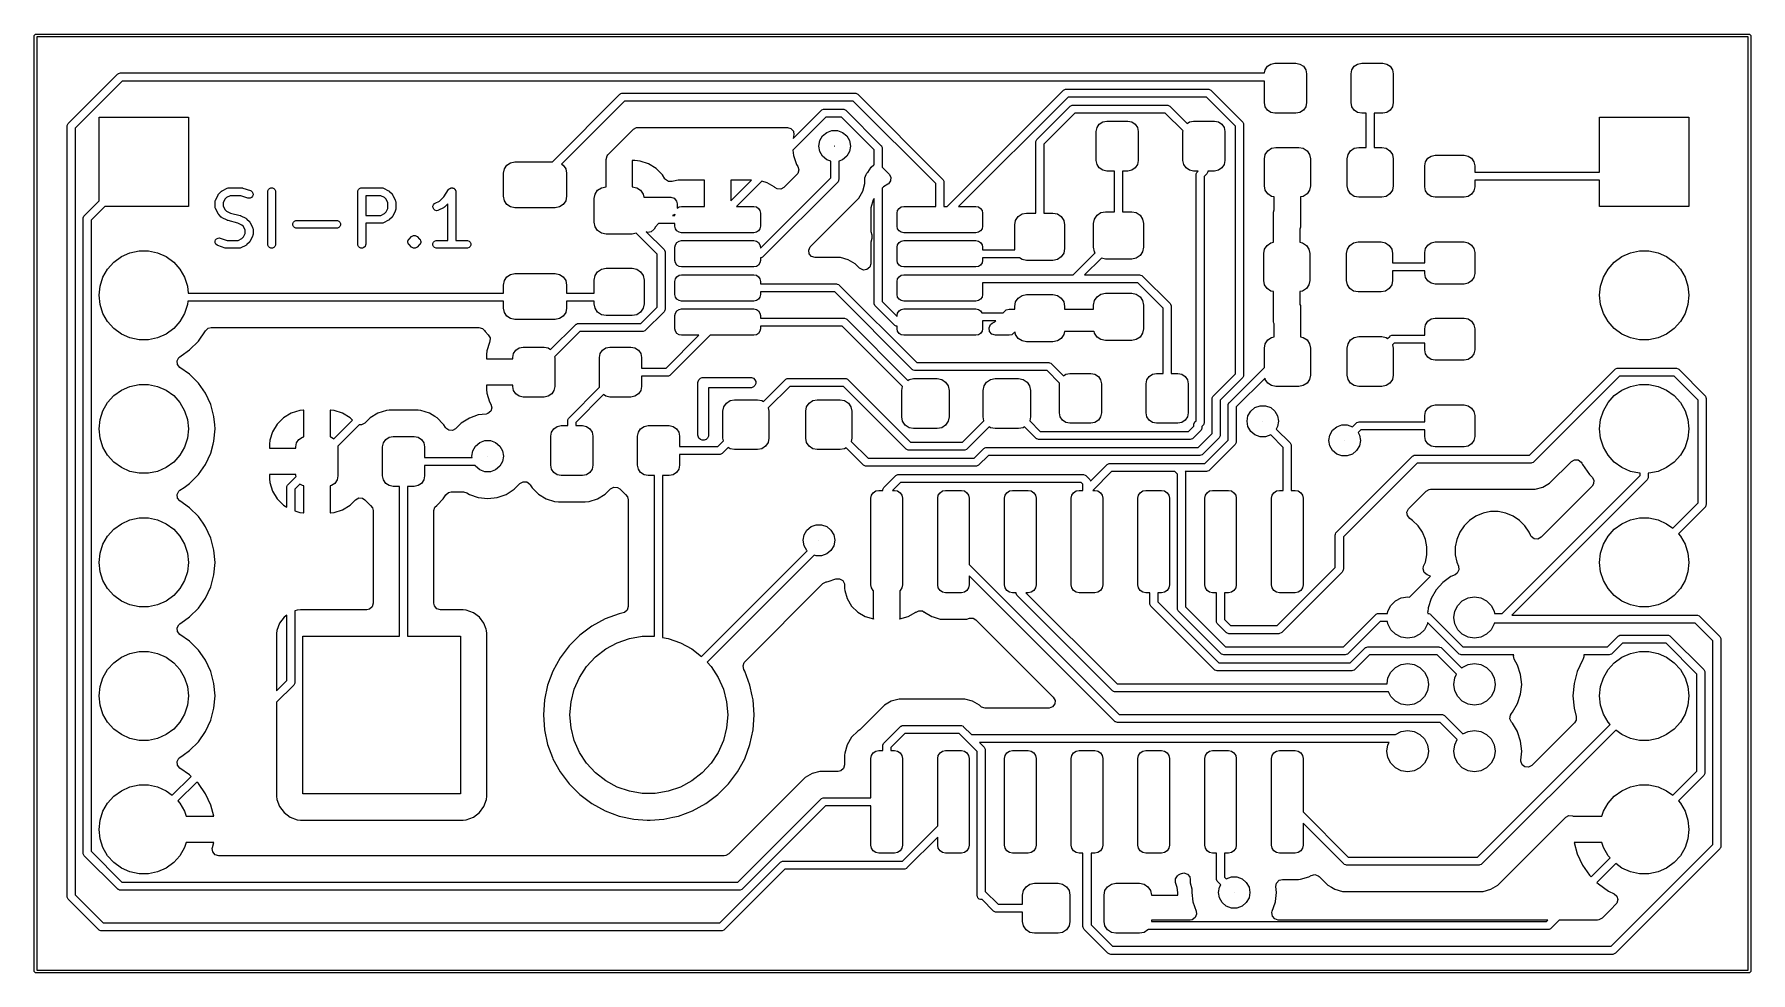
# Model space of a CAD drawing. Extents: x 179.2 to 211.8, y -77.2 to -59.4.
import ezdxf

# ---------------------------------------------------------------- set-up
doc = ezdxf.new("R2010")
doc.units = 0
doc.layers.add('BLACK', color=7, linetype='CONTINUOUS')

msp = doc.modelspace()

# ---------------------------------------------------------------- linework, layer by layer
at = {"layer": 'BLACK', "linetype": 'CONTINUOUS'}
for p, q in [((179.175, -59.4), (179.176903, -59.390433)), ((179.175, -77.2), (179.175, -59.4)), ((179.176903, -59.390433), (179.190433, -59.376903)), ((179.190433, -59.376903), (179.2, -59.375)), ((179.2, -59.375), (211.8, -59.375)), ((211.8, -59.375), (211.809567, -59.376903)), ((211.809567, -59.376903), (211.823097, -59.390433)), ((211.823097, -59.390433), (211.825, -59.4)), ((211.825, -59.4), (211.825, -77.2)), ((179.225, -59.425), (179.225, -77.175)), ((211.775, -59.425), (179.225, -59.425)), ((211.775, -77.175), (211.775, -59.425)), ((202.577864, -60.1106), (202.590224, -60.048463)), ((202.590224, -60.048463), (202.633579, -59.983579)), ((202.633579, -59.983579), (202.698463, -59.940224)), ((202.698463, -59.940224), (202.775, -59.925)), ((202.775, -59.925), (203.175, -59.925)), ((203.175, -59.925), (203.251537, -59.940224)), ((203.251537, -59.940224), (203.316421, -59.983579)), ((203.316421, -59.983579), (203.359776, -60.048463)), ((203.359776, -60.048463), (203.375, -60.125)), ((204.225, -60.125), (204.240224, -60.048463)), ((204.240224, -60.048463), (204.283579, -59.983579)), ((204.283579, -59.983579), (204.348463, -59.940224)), ((204.348463, -59.940224), (204.425, -59.925)), ((204.425, -59.925), (204.825, -59.925)), ((204.825, -59.925), (204.901537, -59.940224)), ((204.901537, -59.940224), (204.966421, -59.983579)), ((204.966421, -59.983579), (205.009776, -60.048463)), ((205.009776, -60.048463), (205.025, -60.125)), ((179.820198, -61.072038), (180.759318, -60.132919)), ((180.844763, -60.263), (179.95028, -61.157483)), ((180.759318, -60.132919), (180.770865, -60.123442)), ((180.770865, -60.123442), (180.77891, -60.120109)), ((180.77891, -60.120109), (180.798334, -60.112064)), ((180.798334, -60.112064), (180.8132, -60.1106)), ((180.8132, -60.1106), (202.577864, -60.1106)), ((202.575, -60.263), (180.844763, -60.263)), ((202.575, -60.675), (202.575, -60.263)), ((203.375, -60.125), (203.375, -60.675)), ((204.225, -60.675), (204.225, -60.125)), ((205.025, -60.125), (205.025, -60.675)), ((189.029736, -61.8), (190.314618, -60.515119)), ((190.400063, -60.6452), (189.203117, -61.842145)), ((190.314618, -60.515119), (190.326165, -60.505642)), ((190.326165, -60.505642), (190.33421, -60.502309)), ((190.33421, -60.502309), (190.353634, -60.494264)), ((190.353634, -60.494264), (190.3685, -60.4928)), ((190.3685, -60.4928), (194.785633, -60.4928)), ((194.754069, -60.6452), (190.400063, -60.6452)), ((196.3238, -62.21493), (194.754069, -60.6452)), ((194.785633, -60.4928), (194.800499, -60.494264)), ((194.800499, -60.494264), (194.827967, -60.505642)), ((194.827967, -60.505642), (194.839515, -60.515118)), ((194.839515, -60.515118), (196.453882, -62.129486)), ((196.542236, -62.65), (198.754519, -60.437718)), ((198.839963, -60.5678), (196.757764, -62.65)), ((198.754519, -60.437718), (198.766066, -60.428242)), ((198.766066, -60.428242), (198.793534, -60.416864)), ((198.793534, -60.416864), (198.8084, -60.4154)), ((198.8084, -60.4154), (201.503274, -60.4154)), ((201.47171, -60.5678), (198.839963, -60.5678)), ((198.892317, -60.733042), (198.903695, -60.728329)), ((198.903695, -60.728329), (198.919786, -60.721664)), ((198.919786, -60.721664), (198.934652, -60.7202)), ((198.934652, -60.7202), (200.7214, -60.7202)), ((200.7214, -60.7202), (200.736266, -60.721664)), ((200.736266, -60.721664), (200.763734, -60.733042)), ((202.0238, -61.11989), (201.47171, -60.5678)), ((201.503274, -60.4154), (201.51814, -60.416864)), ((201.51814, -60.416864), (201.545608, -60.428242)), ((201.545608, -60.428242), (201.557156, -60.437718)), ((201.557156, -60.437718), (202.153882, -61.034444)), ((202.590224, -60.751537), (202.575, -60.675)), ((203.375, -60.675), (203.359776, -60.751537)), ((204.240224, -60.751537), (204.225, -60.675)), ((205.025, -60.675), (205.009776, -60.751537)), ((180.40748, -62.542236), (180.40748, -60.95)), ((180.40748, -60.95), (182.10748, -60.95)), ((182.10748, -60.95), (182.10748, -62.65)), ((194.232763, -60.95), (193.603378, -61.579384)), ((193.610585, -61.356651), (194.147319, -60.819918)), ((194.147319, -60.819918), (194.158866, -60.810441)), ((194.158866, -60.810441), (194.186334, -60.799064)), ((194.186334, -60.799064), (194.2012, -60.7976)), ((194.2012, -60.7976), (194.559381, -60.7976)), ((194.527817, -60.95), (194.232763, -60.95)), ((195.15, -61.572182), (194.527817, -60.95)), ((194.559381, -60.7976), (194.574247, -60.799064)), ((194.574247, -60.799064), (194.601715, -60.810442)), ((194.601715, -60.810442), (194.613263, -60.819918)), ((194.613263, -60.819918), (195.280081, -61.486737)), ((198.246118, -61.37717), (198.88077, -60.742519)), ((198.966215, -60.8726), (198.3762, -61.462615)), ((198.88077, -60.742519), (198.892317, -60.733042)), ((200.689836, -60.8726), (198.966215, -60.8726)), ((199.433579, -61.083579), (199.498463, -61.040224)), ((199.498463, -61.040224), (199.575, -61.025)), ((199.575, -61.025), (199.975, -61.025)), ((199.975, -61.025), (200.051537, -61.040224)), ((200.051537, -61.040224), (200.116421, -61.083579)), ((201.027859, -61.210623), (200.689836, -60.8726)), ((200.763734, -60.733042), (200.775282, -60.742518)), ((200.775282, -60.742518), (201.103219, -61.070455)), ((201.103219, -61.070455), (201.148463, -61.040224)), ((201.148463, -61.040224), (201.225, -61.025)), ((201.225, -61.025), (201.625, -61.025)), ((201.625, -61.025), (201.701537, -61.040224)), ((201.701537, -61.040224), (201.766421, -61.083579)), ((202.153882, -61.034444), (202.163358, -61.045992)), ((202.163358, -61.045992), (202.174736, -61.07346)), ((202.633579, -60.816421), (202.590224, -60.751537)), ((202.698463, -60.859776), (202.633579, -60.816421)), ((202.775, -60.875), (202.698463, -60.859776)), ((203.175, -60.875), (202.775, -60.875)), ((203.251537, -60.859776), (203.175, -60.875)), ((203.316421, -60.816421), (203.251537, -60.859776)), ((203.359776, -60.751537), (203.316421, -60.816421)), ((204.283579, -60.816421), (204.240224, -60.751537)), ((204.348463, -60.859776), (204.283579, -60.816421)), ((204.425, -60.875), (204.348463, -60.859776)), ((204.5113, -60.875), (204.425, -60.875)), ((204.5113, -61.525), (204.5113, -60.875)), ((204.825, -60.875), (204.6637, -60.875)), ((204.6637, -60.875), (204.6637, -61.525)), ((204.901537, -60.859776), (204.825, -60.875)), ((204.966421, -60.816421), (204.901537, -60.859776)), ((205.009776, -60.751537), (204.966421, -60.816421)), ((208.95, -61.9988), (208.95, -60.95)), ((208.95, -60.95), (210.65, -60.95)), ((210.65, -60.95), (210.65, -62.65)), ((179.79788, -61.12592), (179.799344, -61.111054)), ((179.79788, -75.77408), (179.79788, -61.12592)), ((179.799344, -61.111054), (179.810722, -61.083586)), ((179.810722, -61.083586), (179.820198, -61.072038)), ((179.95028, -61.157483), (179.95028, -75.742516)), ((190.086313, -61.666762), (190.571058, -61.182019)), ((190.571058, -61.182019), (190.632381, -61.148534)), ((190.632381, -61.148534), (190.658739, -61.1457)), ((190.658739, -61.1457), (193.501121, -61.1457)), ((193.501121, -61.1457), (193.56816, -61.165385)), ((193.56816, -61.165385), (193.613915, -61.218189)), ((193.61463, -61.32075), (193.610585, -61.356651)), ((193.613915, -61.218189), (193.623859, -61.287347)), ((193.614632, -61.320744), (193.61463, -61.32075)), ((193.618162, -61.310657), (193.614632, -61.320744)), ((193.623859, -61.287347), (193.618162, -61.310657)), ((194.118092, -61.397394), (194.170187, -61.307164)), ((194.170187, -61.307164), (194.25, -61.240192)), ((194.25, -61.240192), (194.347906, -61.204558)), ((194.347906, -61.204558), (194.452094, -61.204558)), ((194.452094, -61.204558), (194.55, -61.240192)), ((194.55, -61.240192), (194.629813, -61.307164)), ((194.629813, -61.307164), (194.681908, -61.397394)), ((198.236642, -61.388718), (198.246118, -61.37717)), ((199.375, -61.225), (199.390224, -61.148463)), ((199.375, -61.775), (199.375, -61.225)), ((199.390224, -61.148463), (199.433579, -61.083579)), ((200.116421, -61.083579), (200.159776, -61.148463)), ((200.159776, -61.148463), (200.175, -61.225)), ((200.175, -61.225), (200.175, -61.775)), ((201.025, -61.225), (201.027859, -61.210623)), ((201.025, -61.775), (201.025, -61.225)), ((201.766421, -61.083579), (201.809776, -61.148463)), ((201.809776, -61.148463), (201.825, -61.225)), ((201.825, -61.225), (201.825, -61.775)), ((202.0238, -65.830818), (202.0238, -61.11989)), ((202.174736, -61.07346), (202.1762, -61.088326)), ((202.1762, -61.088326), (202.1762, -65.862382)), ((190.05, -61.754437), (190.069685, -61.687398)), ((190.069685, -61.687398), (190.086313, -61.666762)), ((193.603378, -61.579384), (193.61463, -61.679249)), ((193.61463, -61.679249), (193.614633, -61.679262)), ((193.614633, -61.679262), (193.674209, -61.849519)), ((194.1, -61.5), (194.118092, -61.397394)), ((194.118092, -61.602606), (194.1, -61.5)), ((194.170187, -61.692836), (194.118092, -61.602606)), ((194.25, -61.759808), (194.170187, -61.692836)), ((194.629813, -61.692836), (194.55, -61.759808)), ((194.681908, -61.602606), (194.629813, -61.692836)), ((194.681908, -61.397394), (194.7, -61.5)), ((194.7, -61.5), (194.681908, -61.602606)), ((195.15, -61.857258), (195.15, -61.572182)), ((195.280081, -61.486737), (195.289558, -61.498284)), ((195.289558, -61.498284), (195.29027, -61.500003)), ((195.29027, -61.500003), (195.300936, -61.525753)), ((195.300936, -61.525753), (195.3024, -61.540619)), ((195.3024, -61.540619), (195.3024, -61.901344)), ((198.2238, -61.431052), (198.225264, -61.416186)), ((198.2238, -62.775), (198.2238, -61.431052)), ((198.225264, -61.416186), (198.236642, -61.388718)), ((198.3762, -61.462615), (198.3762, -62.775)), ((202.575, -61.74375), (202.591651, -61.660038)), ((202.591651, -61.660038), (202.63907, -61.58907)), ((202.63907, -61.58907), (202.710038, -61.541651)), ((202.710038, -61.541651), (202.79375, -61.525)), ((202.79375, -61.525), (203.23125, -61.525)), ((203.23125, -61.525), (203.314962, -61.541651)), ((203.314962, -61.541651), (203.38593, -61.58907)), ((203.38593, -61.58907), (203.433349, -61.660038)), ((203.433349, -61.660038), (203.45, -61.74375)), ((204.15, -61.74375), (204.166651, -61.660038)), ((204.166651, -61.660038), (204.21407, -61.58907)), ((204.21407, -61.58907), (204.285038, -61.541651)), ((204.285038, -61.541651), (204.36875, -61.525)), ((204.36875, -61.525), (204.5113, -61.525)), ((204.6637, -61.525), (204.80625, -61.525)), ((204.80625, -61.525), (204.889962, -61.541651)), ((204.889962, -61.541651), (204.96093, -61.58907)), ((204.96093, -61.58907), (205.008349, -61.660038)), ((205.008349, -61.660038), (205.025, -61.74375)), ((205.683579, -61.733579), (205.748463, -61.690224)), ((205.748463, -61.690224), (205.825, -61.675)), ((205.825, -61.675), (206.375, -61.675)), ((206.375, -61.675), (206.451537, -61.690224)), ((206.451537, -61.690224), (206.516421, -61.733579)), ((188.1, -62.01875), (188.116651, -61.935038)), ((188.1, -62.45625), (188.1, -62.01875)), ((188.116651, -61.935038), (188.16407, -61.86407)), ((188.16407, -61.86407), (188.235038, -61.816651)), ((188.235038, -61.816651), (188.31875, -61.8)), ((188.31875, -61.8), (189.029736, -61.8)), ((189.203117, -61.842145), (189.23593, -61.86407)), ((189.23593, -61.86407), (189.283349, -61.935038)), ((189.283349, -61.935038), (189.3, -62.01875)), ((189.3, -62.01875), (189.3, -62.45625)), ((190.05, -62.275), (190.05, -61.754437)), ((190.598322, -61.775), (190.55, -61.775)), ((190.55, -61.775), (190.55, -62.275)), ((190.697606, -61.785144), (190.598322, -61.775)), ((190.858481, -61.838452), (190.697606, -61.785144)), ((190.858492, -61.838457), (190.858481, -61.838452)), ((191.002728, -61.927424), (190.858492, -61.838457)), ((191.002732, -61.927427), (191.002728, -61.927424)), ((191.122573, -62.047268), (191.002732, -61.927427)), ((193.674209, -61.849519), (193.698077, -61.887506)), ((193.696707, -62.021578), (193.680763, -62.041157)), ((193.717076, -61.954743), (193.696707, -62.021578)), ((193.698077, -61.887506), (193.717076, -61.954743)), ((194.3238, -61.786668), (194.25, -61.759808)), ((194.3238, -62.105935), (194.3238, -61.786668)), ((194.55, -61.759808), (194.4762, -61.786668)), ((194.4762, -61.786668), (194.4762, -62.137499)), ((194.996385, -62.039701), (195.013019, -62.019059)), ((195.013019, -62.019059), (195.020872, -62.011206)), ((195.020872, -62.011206), (195.029816, -62.002262)), ((195.029816, -62.002262), (195.091216, -61.904543)), ((195.091216, -61.904543), (195.143551, -61.858253)), ((195.143551, -61.858253), (195.15, -61.857258)), ((195.3024, -61.901344), (195.434109, -62.033053)), ((195.434109, -62.033053), (195.467594, -62.094376)), ((199.390224, -61.851537), (199.375, -61.775)), ((199.433579, -61.916421), (199.390224, -61.851537)), ((199.498463, -61.959776), (199.433579, -61.916421)), ((199.575, -61.975), (199.498463, -61.959776)), ((199.7238, -61.975), (199.575, -61.975)), ((199.7238, -62.75), (199.7238, -61.975)), ((199.975, -61.975), (199.8762, -61.975)), ((199.8762, -61.975), (199.8762, -62.75)), ((200.051537, -61.959776), (199.975, -61.975)), ((200.116421, -61.916421), (200.051537, -61.959776)), ((200.159776, -61.851537), (200.116421, -61.916421)), ((200.175, -61.775), (200.159776, -61.851537)), ((201.040224, -61.851537), (201.025, -61.775)), ((201.083579, -61.916421), (201.040224, -61.851537)), ((201.148463, -61.959776), (201.083579, -61.916421)), ((201.225, -61.975), (201.148463, -61.959776)), ((201.317236, -61.975), (201.225, -61.975)), ((201.2774, -62.0464), (201.278864, -62.031534)), ((201.278864, -62.031534), (201.290242, -62.004066)), ((201.290242, -62.004066), (201.299718, -61.992518)), ((201.299718, -61.992518), (201.317236, -61.975)), ((201.478882, -62.028881), (201.4298, -62.077963)), ((201.488358, -62.017334), (201.478882, -62.028881)), ((201.499736, -61.989866), (201.488358, -62.017334)), ((201.5012, -61.975), (201.499736, -61.989866)), ((201.625, -61.975), (201.5012, -61.975)), ((201.701537, -61.959776), (201.625, -61.975)), ((201.766421, -61.916421), (201.701537, -61.959776)), ((201.809776, -61.851537), (201.766421, -61.916421)), ((201.825, -61.775), (201.809776, -61.851537)), ((202.575, -62.25625), (202.575, -61.74375)), ((203.45, -61.74375), (203.45, -62.25625)), ((204.15, -62.25625), (204.15, -61.74375)), ((205.025, -61.74375), (205.025, -62.25625)), ((205.625, -61.875), (205.640224, -61.798463)), ((205.625, -62.275), (205.625, -61.875)), ((205.640224, -61.798463), (205.683579, -61.733579)), ((206.516421, -61.733579), (206.559776, -61.798463)), ((206.559776, -61.798463), (206.575, -61.875)), ((206.575, -61.875), (206.575, -61.9988)), ((206.575, -61.9988), (208.95, -61.9988)), ((182.731365, -62.364405), (182.737114, -62.359686)), ((182.737114, -62.359686), (182.738414, -62.358188)), ((182.738414, -62.358188), (182.740673, -62.356766)), ((182.740673, -62.356766), (182.74273, -62.355078)), ((182.74273, -62.355078), (182.744557, -62.35432)), ((182.744557, -62.35432), (182.750857, -62.350356)), ((182.750857, -62.350356), (182.846095, -62.302737)), ((182.846095, -62.302737), (182.859826, -62.297482)), ((182.859826, -62.297482), (182.862515, -62.29729)), ((182.862515, -62.29729), (182.865004, -62.29626)), ((182.865004, -62.29626), (182.879636, -62.294819)), ((182.879636, -62.294819), (183.117731, -62.294819)), ((183.117731, -62.294819), (183.125136, -62.295548)), ((183.125136, -62.295548), (183.127111, -62.295408)), ((183.127111, -62.295408), (183.129708, -62.295998)), ((183.129708, -62.295998), (183.132363, -62.29626)), ((183.132363, -62.29626), (183.134194, -62.297018)), ((183.134194, -62.297018), (183.141448, -62.298668)), ((183.141448, -62.298668), (183.284305, -62.346287)), ((183.284305, -62.346287), (183.29773, -62.352281)), ((183.29773, -62.352281), (183.319837, -62.371455)), ((183.61416, -62.369819), (183.615601, -62.355187)), ((183.615601, -62.355187), (183.6268, -62.328151)), ((183.6268, -62.328151), (183.647492, -62.307459)), ((183.647492, -62.307459), (183.674528, -62.29626)), ((183.674528, -62.29626), (183.703792, -62.29626)), ((183.703792, -62.29626), (183.730828, -62.307459)), ((183.730828, -62.307459), (183.75152, -62.328151)), ((183.75152, -62.328151), (183.762719, -62.355187)), ((183.762719, -62.355187), (183.76416, -62.369819)), ((185.328445, -62.369819), (185.329886, -62.355187)), ((185.329886, -62.355187), (185.341085, -62.328151)), ((185.341085, -62.328151), (185.361777, -62.307459)), ((185.361777, -62.307459), (185.388813, -62.29626)), ((185.388813, -62.29626), (185.403445, -62.294819)), ((185.403445, -62.294819), (185.784397, -62.294819)), ((185.784397, -62.294819), (185.799029, -62.29626)), ((185.799029, -62.29626), (185.801518, -62.297291)), ((185.801518, -62.297291), (185.804206, -62.297482)), ((185.804206, -62.297482), (185.817938, -62.302737)), ((185.817938, -62.302737), (185.913176, -62.350356)), ((185.913176, -62.350356), (185.919475, -62.35432)), ((185.919475, -62.35432), (185.921303, -62.355078)), ((185.921303, -62.355078), (185.923359, -62.356766)), ((185.923359, -62.356766), (185.925619, -62.358188)), ((185.925619, -62.358188), (185.926918, -62.359686)), ((185.926918, -62.359686), (185.932668, -62.364405)), ((186.964206, -62.464896), (187.055326, -62.328216)), ((187.055326, -62.328216), (187.05536, -62.328173)), ((187.05536, -62.328173), (187.05537, -62.328151)), ((187.05537, -62.328151), (187.055421, -62.328099)), ((187.055421, -62.328099), (187.064642, -62.316841)), ((187.064642, -62.316841), (187.070811, -62.312709)), ((187.070811, -62.312709), (187.076062, -62.307459)), ((187.076062, -62.307459), (187.082851, -62.304646)), ((187.082851, -62.304646), (187.088957, -62.300558)), ((187.088957, -62.300558), (187.096237, -62.299101)), ((187.096237, -62.299101), (187.103098, -62.29626)), ((187.103098, -62.29626), (187.110446, -62.29626)), ((187.110446, -62.29626), (187.117651, -62.294819)), ((187.117651, -62.294819), (187.124935, -62.29626)), ((187.124935, -62.29626), (187.132362, -62.29626)), ((187.132362, -62.29626), (187.13915, -62.299072)), ((187.13915, -62.299072), (187.146359, -62.300498)), ((187.146359, -62.300498), (187.152538, -62.304617)), ((187.152538, -62.304617), (187.159398, -62.307459)), ((187.159398, -62.307459), (187.164591, -62.312652)), ((187.164591, -62.312652), (187.170708, -62.31673)), ((187.170708, -62.31673), (187.174841, -62.322902)), ((187.174841, -62.322902), (187.18009, -62.328151)), ((187.18009, -62.328151), (187.182901, -62.334938)), ((187.182901, -62.334938), (187.186991, -62.341045)), ((187.186991, -62.341045), (187.188447, -62.348326)), ((187.188447, -62.348326), (187.191289, -62.355187)), ((187.191289, -62.355187), (187.192714, -62.369663)), ((189.842127, -62.413896), (189.890901, -62.340901)), ((189.890901, -62.340901), (189.963896, -62.292127)), ((189.963896, -62.292127), (190.05, -62.275)), ((190.55, -62.275), (190.636104, -62.292127)), ((190.636104, -62.292127), (190.709099, -62.340901)), ((190.709099, -62.340901), (190.757873, -62.413896)), ((191.168719, -62.122081), (191.122573, -62.047268)), ((191.180312, -62.137917), (191.168719, -62.122081)), ((191.238982, -62.17586), (191.180312, -62.137917)), ((191.308851, -62.17606), (191.238982, -62.17586)), ((191.388952, -62.152788), (191.308851, -62.17606)), ((191.424381, -62.15), (191.388952, -62.152788)), ((191.925, -62.15), (191.424381, -62.15)), ((191.925, -62.65), (191.925, -62.15)), ((192.425, -62.542236), (192.817236, -62.15)), ((192.817236, -62.15), (192.425, -62.15)), ((192.425, -62.15), (192.425, -62.542236)), ((193.014458, -62.168305), (192.532764, -62.65)), ((192.9875, -63.442235), (194.3238, -62.105935)), ((193.112685, -62.196843), (193.014458, -62.168305)), ((194.453881, -62.191381), (193.041381, -63.603882)), ((193.112688, -62.196844), (193.112685, -62.196843)), ((193.248608, -62.277226), (193.112688, -62.196844)), ((193.248616, -62.277232), (193.248608, -62.277226)), ((193.258971, -62.287587), (193.248616, -62.277232)), ((193.303318, -62.316088), (193.258971, -62.287587)), ((193.37301, -62.321072), (193.303318, -62.316088)), ((193.434333, -62.287587), (193.37301, -62.321072)), ((193.680763, -62.041157), (193.434333, -62.287587)), ((194.463358, -62.179834), (194.453881, -62.191381)), ((194.469888, -62.164068), (194.463358, -62.179834)), ((194.474736, -62.152365), (194.469888, -62.164068)), ((194.4762, -62.137499), (194.474736, -62.152365)), ((194.861475, -62.491601), (194.937399, -62.360097)), ((194.937399, -62.360097), (194.9767, -62.213423)), ((194.9767, -62.10674), (194.996385, -62.039701)), ((194.9767, -62.213423), (194.9767, -62.10674)), ((195.326074, -62.276834), (195.3024, -62.300508)), ((195.3024, -62.300508), (195.3024, -64.457135)), ((195.326083, -62.276827), (195.326074, -62.276834)), ((195.409549, -62.227466), (195.326083, -62.276827)), ((195.420738, -62.220001), (195.409549, -62.227466)), ((195.46261, -62.164068), (195.420738, -62.220001)), ((195.467594, -62.094376), (195.46261, -62.164068)), ((196.3238, -62.65), (196.3238, -62.21493)), ((196.453882, -62.129486), (196.463358, -62.141033)), ((196.463358, -62.141033), (196.474736, -62.168501)), ((196.474736, -62.168501), (196.4762, -62.183367)), ((196.4762, -62.183367), (196.4762, -62.65)), ((201.2774, -66.72651), (201.2774, -62.0464)), ((201.4298, -62.077963), (201.4298, -66.758074)), ((202.591651, -62.339962), (202.575, -62.25625)), ((202.63907, -62.41093), (202.591651, -62.339962)), ((203.433349, -62.339962), (203.38593, -62.41093)), ((203.45, -62.25625), (203.433349, -62.339962)), ((204.166651, -62.339962), (204.15, -62.25625)), ((204.21407, -62.41093), (204.166651, -62.339962)), ((205.008349, -62.339962), (204.96093, -62.41093)), ((205.025, -62.25625), (205.008349, -62.339962)), ((205.640224, -62.351537), (205.625, -62.275)), ((205.683579, -62.416421), (205.640224, -62.351537)), ((206.559776, -62.351537), (206.516421, -62.416421)), ((206.575, -62.275), (206.559776, -62.351537)), ((208.95, -62.1512), (206.575, -62.1512)), ((206.575, -62.1512), (206.575, -62.275)), ((208.95, -62.65), (208.95, -62.1512)), ((180.124998, -62.824718), (180.40748, -62.542236)), ((180.515244, -62.65), (180.25508, -62.910163)), ((182.10748, -62.65), (180.515244, -62.65)), ((182.61416, -62.560295), (182.615601, -62.545663)), ((182.61416, -62.655533), (182.61416, -62.560295)), ((182.615601, -62.670165), (182.61416, -62.655533)), ((182.615601, -62.545663), (182.616632, -62.543173)), ((182.616632, -62.672654), (182.615601, -62.670165)), ((182.616632, -62.543173), (182.616823, -62.540486)), ((182.616823, -62.675342), (182.616632, -62.672654)), ((182.616823, -62.540486), (182.622078, -62.526754)), ((182.622078, -62.689074), (182.616823, -62.675342)), ((182.622078, -62.526754), (182.669697, -62.431516)), ((182.669697, -62.431516), (182.673661, -62.425216)), ((182.673661, -62.425216), (182.674419, -62.423389)), ((182.674419, -62.423389), (182.676107, -62.421332)), ((182.676107, -62.421332), (182.677529, -62.419073)), ((182.677529, -62.419073), (182.679027, -62.417773)), ((182.679027, -62.417773), (182.683746, -62.412024)), ((182.683746, -62.412024), (182.731365, -62.364405)), ((182.798418, -62.509484), (182.76416, -62.578)), ((182.76416, -62.578), (182.76416, -62.637828)), ((182.76416, -62.637828), (182.798418, -62.706344)), ((182.828825, -62.479077), (182.798418, -62.509484)), ((182.897341, -62.444819), (182.828825, -62.479077)), ((183.105561, -62.444819), (182.897341, -62.444819)), ((183.23687, -62.488589), (183.105561, -62.444819)), ((183.251207, -62.491849), (183.23687, -62.488589)), ((183.280397, -62.489774), (183.251207, -62.491849)), ((183.306571, -62.476688), (183.280397, -62.489774)), ((183.325745, -62.45458), (183.306571, -62.476688)), ((183.319837, -62.371455), (183.332924, -62.397628)), ((183.334999, -62.426818), (183.325745, -62.45458)), ((183.332924, -62.397628), (183.334999, -62.426818)), ((183.61416, -63.369819), (183.61416, -62.369819)), ((183.76416, -62.369819), (183.76416, -63.369819)), ((185.328445, -63.369819), (185.328445, -62.369819)), ((185.766692, -62.444819), (185.478445, -62.444819)), ((185.478445, -62.444819), (185.478445, -62.818628)), ((185.835208, -62.479077), (185.766692, -62.444819)), ((185.865615, -62.509484), (185.835208, -62.479077)), ((185.899873, -62.578), (185.865615, -62.509484)), ((185.865615, -62.753963), (185.899873, -62.685447)), ((185.899873, -62.685447), (185.899873, -62.578)), ((185.932668, -62.364405), (185.980287, -62.412024)), ((185.980287, -62.412024), (185.985005, -62.417773)), ((185.985005, -62.417773), (185.986504, -62.419073)), ((185.986504, -62.419073), (185.987925, -62.421332)), ((185.987925, -62.421332), (185.989614, -62.423389)), ((185.989614, -62.423389), (185.990371, -62.425216)), ((185.990371, -62.425216), (185.994336, -62.431516)), ((185.994336, -62.431516), (186.041955, -62.526754)), ((186.041955, -62.526754), (186.04721, -62.540485)), ((186.04721, -62.540485), (186.047401, -62.543174)), ((186.047401, -62.543174), (186.048432, -62.545663)), ((186.048432, -62.545663), (186.049873, -62.560295)), ((186.049873, -62.560295), (186.049873, -62.703152)), ((186.757605, -62.646152), (186.766859, -62.618391)), ((186.759679, -62.675342), (186.757605, -62.646152)), ((186.772766, -62.701517), (186.759679, -62.675342)), ((186.766859, -62.618391), (186.786032, -62.596283)), ((186.786032, -62.596283), (186.798475, -62.588451)), ((186.798475, -62.588451), (186.882827, -62.546275)), ((186.960795, -62.674996), (186.865557, -62.722615)), ((186.882827, -62.546275), (186.964206, -62.464896)), ((186.967094, -62.671031), (186.960795, -62.674996)), ((186.968922, -62.670274), (186.967094, -62.671031)), ((186.970978, -62.668585), (186.968922, -62.670274)), ((186.973238, -62.667164), (186.970978, -62.668585)), ((186.974537, -62.665665), (186.973238, -62.667164)), ((186.980287, -62.660947), (186.974537, -62.665665)), ((187.04273, -62.598504), (186.980287, -62.660947)), ((187.04273, -63.294819), (187.04273, -62.598504)), ((187.192714, -62.369663), (187.19273, -62.36974)), ((187.19273, -62.36974), (187.192724, -62.369766)), ((187.192724, -62.369766), (187.19273, -62.369819)), ((187.19273, -62.369819), (187.19273, -63.294819)), ((188.116651, -62.539962), (188.1, -62.45625)), ((188.16407, -62.61093), (188.116651, -62.539962)), ((188.235038, -62.658349), (188.16407, -62.61093)), ((188.31875, -62.675), (188.235038, -62.658349)), ((189.08125, -62.675), (188.31875, -62.675)), ((189.164962, -62.658349), (189.08125, -62.675)), ((189.23593, -62.61093), (189.164962, -62.658349)), ((189.283349, -62.539962), (189.23593, -62.61093)), ((189.3, -62.45625), (189.283349, -62.539962)), ((189.825, -62.5), (189.842127, -62.413896)), ((189.825, -62.95), (189.825, -62.5)), ((190.757873, -62.413896), (190.770027, -62.475)), ((190.770027, -62.475), (191.281, -62.475)), ((191.281, -62.475), (191.348039, -62.494685)), ((191.348039, -62.494685), (191.393794, -62.547489)), ((191.393794, -62.547489), (191.405, -62.599)), ((191.405, -62.599), (191.405, -62.682677)), ((191.405, -62.682677), (191.439665, -62.659515)), ((191.439665, -62.659515), (191.4875, -62.65)), ((191.4875, -62.65), (191.925, -62.65)), ((192.532764, -62.65), (192.8625, -62.65)), ((192.8625, -62.65), (192.910335, -62.659515)), ((192.910335, -62.659515), (192.950888, -62.686612)), ((192.950888, -62.686612), (192.977985, -62.727165)), ((194.397761, -62.955315), (194.861475, -62.491601)), ((195.08979, -62.676379), (195.087, -62.711829)), ((195.089792, -62.676366), (195.08979, -62.676379)), ((195.13388, -62.524614), (195.089792, -62.676366)), ((195.133882, -62.524609), (195.13388, -62.524614)), ((195.15, -62.497354), (195.133882, -62.524609)), ((195.15, -64.488699), (195.15, -62.497354)), ((195.597015, -62.727165), (195.624112, -62.686612)), ((195.624112, -62.686612), (195.664665, -62.659515)), ((195.664665, -62.659515), (195.7125, -62.65)), ((195.7125, -62.65), (196.3238, -62.65)), ((196.4762, -62.65), (196.542236, -62.65)), ((196.757764, -62.65), (197.0875, -62.65)), ((197.0875, -62.65), (197.135335, -62.659515)), ((197.135335, -62.659515), (197.175888, -62.686612)), ((197.175888, -62.686612), (197.202985, -62.727165)), ((202.710038, -62.458349), (202.63907, -62.41093)), ((202.7625, -62.468784), (202.710038, -62.458349)), ((202.7625, -62.716292), (202.7625, -62.468784)), ((203.314962, -62.458349), (203.2625, -62.468784)), ((203.2625, -62.468784), (203.2625, -63.041138)), ((203.38593, -62.41093), (203.314962, -62.458349)), ((204.285038, -62.458349), (204.21407, -62.41093)), ((204.36875, -62.475), (204.285038, -62.458349)), ((204.80625, -62.475), (204.36875, -62.475)), ((204.889962, -62.458349), (204.80625, -62.475)), ((204.96093, -62.41093), (204.889962, -62.458349)), ((205.748463, -62.459776), (205.683579, -62.416421)), ((205.825, -62.475), (205.748463, -62.459776)), ((206.375, -62.475), (205.825, -62.475)), ((206.451537, -62.459776), (206.375, -62.475)), ((206.516421, -62.416421), (206.451537, -62.459776)), ((210.65, -62.65), (208.95, -62.65)), ((180.10268, -62.8786), (180.104144, -62.863734)), ((180.10268, -74.946771), (180.10268, -62.8786)), ((180.104144, -62.863734), (180.115522, -62.836266)), ((180.115522, -62.836266), (180.124998, -62.824718)), ((180.25508, -62.910163), (180.25508, -74.915207)), ((182.669697, -62.784312), (182.622078, -62.689074)), ((182.673661, -62.790611), (182.669697, -62.784312)), ((182.674419, -62.792439), (182.673661, -62.790611)), ((182.676107, -62.794495), (182.674419, -62.792439)), ((182.677529, -62.796755), (182.676107, -62.794495)), ((182.679027, -62.798054), (182.677529, -62.796755)), ((182.683746, -62.803804), (182.679027, -62.798054)), ((182.731365, -62.851423), (182.683746, -62.803804)), ((182.737114, -62.856141), (182.731365, -62.851423)), ((182.738414, -62.85764), (182.737114, -62.856141)), ((182.740673, -62.859061), (182.738414, -62.85764)), ((182.74273, -62.86075), (182.740673, -62.859061)), ((182.744557, -62.861507), (182.74273, -62.86075)), ((182.750857, -62.865472), (182.744557, -62.861507)), ((182.846095, -62.913091), (182.750857, -62.865472)), ((182.798418, -62.706344), (182.828825, -62.736751)), ((182.828825, -62.736751), (182.905812, -62.775244)), ((182.847164, -62.9135), (182.846095, -62.913091)), ((182.8476, -62.913823), (182.847164, -62.9135)), ((182.853736, -62.916015), (182.8476, -62.913823)), ((182.859826, -62.918346), (182.853736, -62.916015)), ((182.860366, -62.918384), (182.859826, -62.918346)), ((182.861446, -62.91877), (182.860366, -62.918384)), ((183.043936, -62.964392), (182.861446, -62.91877)), ((182.905812, -62.775244), (183.088302, -62.820867)), ((183.120923, -63.002886), (183.043936, -62.964392)), ((183.088302, -62.820867), (183.089381, -62.821252)), ((183.089381, -62.821252), (183.089921, -62.821291)), ((183.089921, -62.821291), (183.096002, -62.823618)), ((183.096002, -62.823618), (183.102148, -62.825814)), ((183.102148, -62.825814), (183.102583, -62.826136)), ((183.102583, -62.826136), (183.103653, -62.826546)), ((183.103653, -62.826546), (183.198891, -62.874165)), ((183.15133, -63.033293), (183.120923, -63.002886)), ((183.198891, -62.874165), (183.20519, -62.878129)), ((183.20519, -62.878129), (183.207018, -62.878887)), ((183.207018, -62.878887), (183.209074, -62.880575)), ((183.209074, -62.880575), (183.211334, -62.881997)), ((183.211334, -62.881997), (183.212633, -62.883495)), ((183.212633, -62.883495), (183.218383, -62.888214)), ((183.218383, -62.888214), (183.266002, -62.935833)), ((183.266002, -62.935833), (183.27072, -62.941582)), ((183.27072, -62.941582), (183.272219, -62.942882)), ((183.272219, -62.942882), (183.27364, -62.945141)), ((183.27364, -62.945141), (183.275329, -62.947198)), ((183.275329, -62.947198), (183.276086, -62.949025)), ((183.276086, -62.949025), (183.280051, -62.955325)), ((183.280051, -62.955325), (183.32767, -63.050563)), ((184.091791, -62.974234), (184.10299, -62.947198)), ((184.091791, -63.003498), (184.091791, -62.974234)), ((184.10299, -63.030534), (184.091791, -63.003498)), ((184.10299, -62.947198), (184.123682, -62.926506)), ((184.123682, -62.926506), (184.150718, -62.915307)), ((184.150718, -62.915307), (184.16535, -62.913866)), ((184.16535, -62.913866), (184.927255, -62.913866)), ((184.927255, -62.913866), (184.941887, -62.915307)), ((184.941887, -62.915307), (184.968923, -62.926506)), ((184.968923, -62.926506), (184.989615, -62.947198)), ((184.989615, -62.947198), (185.000814, -62.974234)), ((185.000814, -63.003498), (184.989615, -63.030534)), ((185.000814, -62.974234), (185.000814, -63.003498)), ((185.478445, -62.818628), (185.766692, -62.818628)), ((185.784397, -62.968628), (185.478445, -62.968628)), ((185.478445, -62.968628), (185.478445, -63.369819)), ((185.766692, -62.818628), (185.835208, -62.78437)), ((185.799029, -62.967187), (185.784397, -62.968628)), ((185.801518, -62.966155), (185.799029, -62.967187)), ((185.804206, -62.965965), (185.801518, -62.966155)), ((185.817938, -62.96071), (185.804206, -62.965965)), ((185.913176, -62.913091), (185.817938, -62.96071)), ((185.835208, -62.78437), (185.865615, -62.753963)), ((185.919475, -62.909126), (185.913176, -62.913091)), ((185.921303, -62.908369), (185.919475, -62.909126)), ((185.923359, -62.90668), (185.921303, -62.908369)), ((185.925619, -62.905259), (185.923359, -62.90668)), ((185.926918, -62.90376), (185.925619, -62.905259)), ((185.932668, -62.899042), (185.926918, -62.90376)), ((185.980287, -62.851423), (185.932668, -62.899042)), ((185.985005, -62.845673), (185.980287, -62.851423)), ((185.986504, -62.844374), (185.985005, -62.845673)), ((185.987925, -62.842114), (185.986504, -62.844374)), ((185.989614, -62.840058), (185.987925, -62.842114)), ((185.990371, -62.83823), (185.989614, -62.840058)), ((185.994336, -62.831931), (185.990371, -62.83823)), ((186.041955, -62.736693), (185.994336, -62.831931)), ((186.04721, -62.722962), (186.041955, -62.736693)), ((186.047401, -62.720272), (186.04721, -62.722962)), ((186.048432, -62.717784), (186.047401, -62.720272)), ((186.049873, -62.703152), (186.048432, -62.717784)), ((186.794874, -62.72069), (186.772766, -62.701517)), ((186.822635, -62.729944), (186.794874, -62.72069)), ((186.851825, -62.72787), (186.822635, -62.729944)), ((186.865557, -62.722615), (186.851825, -62.72787)), ((189.842127, -63.036104), (189.825, -62.95)), ((191.051708, -62.9762), (190.989334, -63.038574)), ((191.3625, -62.9762), (191.051708, -62.9762)), ((191.31803, -62.822872), (191.314836, -62.8238)), ((191.314836, -62.8238), (191.3625, -62.8238)), ((191.357744, -62.803063), (191.31803, -62.822872)), ((191.3625, -62.796709), (191.357744, -62.803063)), ((191.3625, -62.8238), (191.3625, -62.796709)), ((191.3625, -63.025), (191.3625, -62.9762)), ((192.977985, -62.727165), (192.9875, -62.775)), ((192.9875, -62.775), (192.9875, -63.025)), ((193.941457, -63.411619), (194.397761, -62.955315)), ((195.087, -62.711829), (195.087, -63.08815)), ((195.5875, -62.775), (195.597015, -62.727165)), ((195.5875, -63.025), (195.5875, -62.775)), ((197.202985, -62.727165), (197.2125, -62.775)), ((197.2125, -62.775), (197.2125, -63.025)), ((197.825, -63), (197.842127, -62.913896)), ((197.825, -63.45), (197.825, -63)), ((197.842127, -62.913896), (197.890901, -62.840901)), ((197.890901, -62.840901), (197.963896, -62.792127)), ((197.963896, -62.792127), (198.05, -62.775)), ((198.05, -62.775), (198.2238, -62.775)), ((198.3762, -62.775), (198.55, -62.775)), ((198.55, -62.775), (198.636104, -62.792127)), ((198.636104, -62.792127), (198.709099, -62.840901)), ((198.709099, -62.840901), (198.757873, -62.913896)), ((198.757873, -62.913896), (198.775, -63)), ((198.775, -63), (198.775, -63.45)), ((199.325, -62.975), (199.342127, -62.888896)), ((199.325, -63.425), (199.325, -62.975)), ((199.342127, -62.888896), (199.390901, -62.815901)), ((199.390901, -62.815901), (199.463896, -62.767127)), ((199.463896, -62.767127), (199.55, -62.75)), ((199.55, -62.75), (199.7238, -62.75)), ((199.8762, -62.75), (200.05, -62.75)), ((200.05, -62.75), (200.136104, -62.767127)), ((200.136104, -62.767127), (200.209099, -62.815901)), ((200.209099, -62.815901), (200.257873, -62.888896)), ((200.257873, -62.888896), (200.275, -62.975)), ((200.275, -62.975), (200.275, -63.425)), ((202.75, -62.758862), (202.7625, -62.716292)), ((202.75, -63.331215), (202.75, -62.758862)), ((182.614749, -63.31282), (182.624003, -63.285057)), ((182.616824, -63.34201), (182.614749, -63.31282)), ((182.624003, -63.285057), (182.643177, -63.26295)), ((182.643177, -63.26295), (182.66935, -63.249864)), ((182.66935, -63.249864), (182.69854, -63.247789)), ((182.69854, -63.247789), (182.712877, -63.251049)), ((182.712877, -63.251049), (182.844187, -63.294819)), ((182.844187, -63.294819), (183.052407, -63.294819)), ((183.052407, -63.294819), (183.120922, -63.260561)), ((183.120922, -63.260561), (183.151329, -63.230153)), ((183.151329, -63.230153), (183.185588, -63.161637)), ((183.185588, -63.101809), (183.15133, -63.033293)), ((183.185588, -63.161637), (183.185588, -63.101809)), ((183.266002, -63.327613), (183.218384, -63.375232)), ((183.27072, -63.321863), (183.266002, -63.327613)), ((183.272219, -63.320564), (183.27072, -63.321863)), ((183.27364, -63.318305), (183.272219, -63.320564)), ((183.27533, -63.316247), (183.27364, -63.318305)), ((183.276087, -63.314417), (183.27533, -63.316247)), ((183.280051, -63.308121), (183.276087, -63.314417)), ((183.32767, -63.212883), (183.280051, -63.308121)), ((183.32767, -63.050563), (183.332925, -63.064294)), ((183.332925, -63.199152), (183.32767, -63.212883)), ((183.332925, -63.064294), (183.333116, -63.066983)), ((183.333116, -63.196462), (183.332925, -63.199152)), ((183.333116, -63.066983), (183.334147, -63.069472)), ((183.334147, -63.193974), (183.333116, -63.196462)), ((183.334147, -63.069472), (183.335588, -63.084104)), ((183.335588, -63.179342), (183.334147, -63.193974)), ((183.335588, -63.084104), (183.335588, -63.179342)), ((184.123682, -63.051226), (184.10299, -63.030534)), ((184.150718, -63.062425), (184.123682, -63.051226)), ((184.16535, -63.063866), (184.150718, -63.062425)), ((184.927255, -63.063866), (184.16535, -63.063866)), ((184.941887, -63.062425), (184.927255, -63.063866)), ((184.968923, -63.051226), (184.941887, -63.062425)), ((184.989615, -63.030534), (184.968923, -63.051226)), ((186.282267, -63.307569), (186.293465, -63.280533)), ((186.282267, -63.336832), (186.282267, -63.307569)), ((186.287304, -63.348991), (186.282267, -63.336832)), ((186.293465, -63.280533), (186.302792, -63.269168)), ((186.302792, -63.269168), (186.350411, -63.221548)), ((186.350411, -63.221548), (186.361777, -63.21222)), ((186.361777, -63.21222), (186.361778, -63.212219)), ((186.361778, -63.212219), (186.377615, -63.205659)), ((186.377615, -63.205659), (186.388813, -63.201021)), ((186.388813, -63.201021), (186.418076, -63.201021)), ((186.418076, -63.201021), (186.418077, -63.201021)), ((186.418077, -63.201021), (186.429275, -63.205659)), ((186.429275, -63.205659), (186.445112, -63.212219)), ((186.445112, -63.212219), (186.445113, -63.21222)), ((186.445113, -63.21222), (186.456479, -63.221548)), ((186.456479, -63.221548), (186.504097, -63.269167)), ((186.504097, -63.269167), (186.513425, -63.280533)), ((186.524623, -63.336832), (186.513424, -63.363868)), ((186.513425, -63.280533), (186.523419, -63.304662)), ((186.523419, -63.304662), (186.524623, -63.307569)), ((186.524623, -63.307569), (186.524623, -63.336832)), ((186.758457, -63.355187), (186.769656, -63.328151)), ((186.769656, -63.328151), (186.790348, -63.307459)), ((186.790348, -63.307459), (186.817384, -63.29626)), ((186.817384, -63.29626), (186.832016, -63.294819)), ((186.832016, -63.294819), (187.04273, -63.294819)), ((187.19273, -63.294819), (187.403444, -63.294819)), ((187.403444, -63.294819), (187.418076, -63.29626)), ((187.418076, -63.29626), (187.445112, -63.307459)), ((187.445112, -63.307459), (187.465804, -63.328151)), ((187.465804, -63.328151), (187.477003, -63.355187)), ((189.890901, -63.109099), (189.842127, -63.036104)), ((189.963896, -63.157873), (189.890901, -63.109099)), ((190.05, -63.175), (189.963896, -63.157873)), ((190.55, -63.175), (190.05, -63.175)), ((190.626933, -63.159697), (190.55, -63.175)), ((191.0238, -63.556563), (190.626933, -63.159697)), ((190.84342, -63.142895), (190.813185, -63.130421)), ((190.813185, -63.130421), (191.153882, -63.471119)), ((190.912162, -63.130392), (190.84342, -63.142895)), ((190.963232, -63.082709), (190.912162, -63.130392)), ((190.98933, -63.03858), (190.963232, -63.082709)), ((190.989334, -63.038574), (190.98933, -63.03858)), ((191.372015, -63.072835), (191.3625, -63.025)), ((191.399112, -63.113388), (191.372015, -63.072835)), ((191.372015, -63.377165), (191.399112, -63.336612)), ((191.439665, -63.140485), (191.399112, -63.113388)), ((191.399112, -63.336612), (191.439665, -63.309515)), ((191.4875, -63.15), (191.439665, -63.140485)), ((191.439665, -63.309515), (191.4875, -63.3)), ((192.8625, -63.15), (191.4875, -63.15)), ((191.4875, -63.3), (192.8625, -63.3)), ((192.910335, -63.140485), (192.8625, -63.15)), ((192.8625, -63.3), (192.910335, -63.309515)), ((192.950888, -63.113388), (192.910335, -63.140485)), ((192.910335, -63.309515), (192.950888, -63.336612)), ((192.977985, -63.072835), (192.950888, -63.113388)), ((192.950888, -63.336612), (192.977985, -63.377165)), ((192.9875, -63.025), (192.977985, -63.072835)), ((195.087, -63.08815), (195.087001, -63.088175)), ((195.08979, -63.326379), (195.087, -63.361829)), ((195.087001, -63.088175), (195.08979, -63.123625)), ((195.08979, -63.123625), (195.089791, -63.123627)), ((195.089792, -63.326366), (195.08979, -63.326379)), ((195.089791, -63.123627), (195.109191, -63.190407)), ((195.109191, -63.259591), (195.089792, -63.326366)), ((195.109191, -63.190407), (195.109191, -63.259591)), ((195.597015, -63.072835), (195.5875, -63.025)), ((195.624112, -63.113388), (195.597015, -63.072835)), ((195.597015, -63.377165), (195.624112, -63.336612)), ((195.664665, -63.140485), (195.624112, -63.113388)), ((195.624112, -63.336612), (195.664665, -63.309515)), ((195.7125, -63.15), (195.664665, -63.140485)), ((195.664665, -63.309515), (195.7125, -63.3)), ((197.0875, -63.15), (195.7125, -63.15)), ((195.7125, -63.3), (197.0875, -63.3)), ((197.135335, -63.140485), (197.0875, -63.15)), ((197.0875, -63.3), (197.135335, -63.309515)), ((197.175888, -63.113388), (197.135335, -63.140485)), ((197.135335, -63.309515), (197.175888, -63.336612)), ((197.202985, -63.072835), (197.175888, -63.113388)), ((197.175888, -63.336612), (197.202985, -63.377165)), ((197.2125, -63.025), (197.202985, -63.072835)), ((202.697538, -63.341651), (202.75, -63.331215)), ((203.2625, -63.041138), (203.25, -63.083707)), ((203.25, -63.083707), (203.25, -63.331215)), ((203.25, -63.331215), (203.302462, -63.341651)), ((204.272538, -63.341651), (204.35625, -63.325)), ((204.35625, -63.325), (204.79375, -63.325)), ((204.79375, -63.325), (204.877462, -63.341651)), ((205.683579, -63.383579), (205.748463, -63.340224)), ((205.748463, -63.340224), (205.825, -63.325)), ((205.825, -63.325), (206.375, -63.325)), ((206.375, -63.325), (206.451537, -63.340224)), ((206.451537, -63.340224), (206.516421, -63.383579)), ((180.688719, -63.708327), (180.83248, -63.603878)), ((180.83248, -63.603878), (180.994816, -63.531602)), ((180.994816, -63.531602), (181.168631, -63.494656)), ((181.168631, -63.494656), (181.346329, -63.494656)), ((181.346329, -63.494656), (181.520144, -63.531602)), ((181.520144, -63.531602), (181.68248, -63.603878)), ((181.68248, -63.603878), (181.826241, -63.708327)), ((182.62991, -63.368183), (182.616824, -63.34201)), ((182.652017, -63.387357), (182.62991, -63.368183)), ((182.665443, -63.393351), (182.652017, -63.387357)), ((182.808299, -63.44097), (182.665443, -63.393351)), ((182.815554, -63.442619), (182.808299, -63.44097)), ((182.817385, -63.443378), (182.815554, -63.442619)), ((182.820038, -63.443639), (182.817385, -63.443378)), ((182.822636, -63.44423), (182.820038, -63.443639)), ((182.82461, -63.444089), (182.822636, -63.44423)), ((182.832017, -63.444819), (182.82461, -63.444089)), ((183.070112, -63.444819), (182.832017, -63.444819)), ((183.084744, -63.443378), (183.070112, -63.444819)), ((183.087233, -63.442346), (183.084744, -63.443378)), ((183.089921, -63.442156), (183.087233, -63.442346)), ((183.103653, -63.436901), (183.089921, -63.442156)), ((183.198891, -63.389282), (183.103653, -63.436901)), ((183.20519, -63.385317), (183.198891, -63.389282)), ((183.207018, -63.38456), (183.20519, -63.385317)), ((183.209074, -63.382872), (183.207018, -63.38456)), ((183.211334, -63.38145), (183.209074, -63.382872)), ((183.212634, -63.37995), (183.211334, -63.38145)), ((183.218384, -63.375232), (183.212634, -63.37995)), ((183.615601, -63.384451), (183.61416, -63.369819)), ((183.6268, -63.411487), (183.615601, -63.384451)), ((183.647492, -63.432179), (183.6268, -63.411487)), ((183.674528, -63.443378), (183.647492, -63.432179)), ((183.703792, -63.443378), (183.674528, -63.443378)), ((183.730828, -63.432179), (183.703792, -63.443378)), ((183.75152, -63.411487), (183.730828, -63.432179)), ((183.762719, -63.384451), (183.75152, -63.411487)), ((183.76416, -63.369819), (183.762719, -63.384451)), ((185.329886, -63.384451), (185.328445, -63.369819)), ((185.341085, -63.411487), (185.329886, -63.384451)), ((185.361777, -63.432179), (185.341085, -63.411487)), ((185.388813, -63.443378), (185.361777, -63.432179)), ((185.418077, -63.443378), (185.388813, -63.443378)), ((185.445113, -63.432179), (185.418077, -63.443378)), ((185.465805, -63.411487), (185.445113, -63.432179)), ((185.477004, -63.384451), (185.465805, -63.411487)), ((185.478445, -63.369819), (185.477004, -63.384451)), ((186.293466, -63.363868), (186.287304, -63.348991)), ((186.302793, -63.375233), (186.293466, -63.363868)), ((186.350412, -63.422852), (186.302793, -63.375233)), ((186.361777, -63.432179), (186.350412, -63.422852)), ((186.388813, -63.443378), (186.361777, -63.432179)), ((186.388814, -63.443378), (186.388813, -63.443378)), ((186.418076, -63.443378), (186.388814, -63.443378)), ((186.418077, -63.443378), (186.418076, -63.443378)), ((186.445113, -63.432179), (186.418077, -63.443378)), ((186.456478, -63.422852), (186.445113, -63.432179)), ((186.504097, -63.375233), (186.456478, -63.422852)), ((186.513424, -63.363868), (186.504097, -63.375233)), ((186.758457, -63.384451), (186.758457, -63.355187)), ((186.769656, -63.411487), (186.758457, -63.384451)), ((186.790348, -63.432179), (186.769656, -63.411487)), ((186.817384, -63.443378), (186.790348, -63.432179)), ((186.832016, -63.444819), (186.817384, -63.443378)), ((187.403444, -63.444819), (186.832016, -63.444819)), ((187.418076, -63.443378), (187.403444, -63.444819)), ((187.445112, -63.432179), (187.418076, -63.443378)), ((187.465804, -63.411487), (187.445112, -63.432179)), ((187.477003, -63.384451), (187.465804, -63.411487)), ((187.477003, -63.355187), (187.477003, -63.384451)), ((191.0238, -64.566158), (191.0238, -63.556563)), ((191.153882, -63.471119), (191.163358, -63.482666)), ((191.163358, -63.482666), (191.174736, -63.510134)), ((191.174736, -63.510134), (191.1762, -63.525)), ((191.1762, -63.525), (191.1762, -64.597722)), ((191.3625, -63.425), (191.372015, -63.377165)), ((191.3625, -63.675), (191.3625, -63.425)), ((192.977985, -63.377165), (192.9875, -63.425)), ((192.9875, -63.425), (192.9875, -63.442235)), ((193.002365, -63.624736), (192.9875, -63.626199)), ((192.9875, -63.626199), (192.9875, -63.675)), ((193.029833, -63.613358), (193.002365, -63.624736)), ((193.041381, -63.603882), (193.029833, -63.613358)), ((193.9064, -63.481653), (193.935425, -63.418097)), ((193.916344, -63.550811), (193.9064, -63.481653)), ((193.962099, -63.603615), (193.916344, -63.550811)), ((193.935425, -63.418097), (193.941457, -63.411619)), ((194.029138, -63.6233), (193.962099, -63.603615)), ((194.509893, -63.6233), (194.029138, -63.6233)), ((194.509894, -63.6233), (194.509893, -63.6233)), ((194.656568, -63.662601), (194.509894, -63.6233)), ((194.656569, -63.662601), (194.656568, -63.662601)), ((194.65657, -63.662602), (194.656569, -63.662601)), ((194.788068, -63.738522), (194.65657, -63.662602)), ((195.087, -63.361829), (195.087, -63.738091)), ((195.5875, -63.425), (195.597015, -63.377165)), ((195.5875, -63.675), (195.5875, -63.425)), ((197.202985, -63.377165), (197.2125, -63.425)), ((197.2125, -63.425), (197.2125, -63.4738)), ((197.2125, -63.4738), (197.829734, -63.4738)), ((197.916494, -63.6262), (197.2125, -63.6262)), ((197.2125, -63.6262), (197.2125, -63.675)), ((197.829734, -63.4738), (197.825, -63.45)), ((197.963896, -63.657873), (197.916494, -63.6262)), ((198.05, -63.675), (197.963896, -63.657873)), ((198.636104, -63.657873), (198.55, -63.675)), ((198.709099, -63.609099), (198.636104, -63.657873)), ((198.757873, -63.536104), (198.709099, -63.609099)), ((198.775, -63.45), (198.757873, -63.536104)), ((198.939836, -63.9524), (199.35775, -63.534486)), ((199.473066, -63.634697), (199.155364, -63.9524)), ((199.342127, -63.511104), (199.325, -63.425)), ((199.35775, -63.534486), (199.342127, -63.511104)), ((199.55, -63.65), (199.473066, -63.634697)), ((200.05, -63.65), (199.55, -63.65)), ((200.136104, -63.632873), (200.05, -63.65)), ((200.209099, -63.584099), (200.136104, -63.632873)), ((200.257873, -63.511104), (200.209099, -63.584099)), ((200.275, -63.425), (200.257873, -63.511104)), ((202.5625, -63.54375), (202.579151, -63.460038)), ((202.5625, -64.05625), (202.5625, -63.54375)), ((202.579151, -63.460038), (202.62657, -63.38907)), ((202.62657, -63.38907), (202.697538, -63.341651)), ((203.302462, -63.341651), (203.37343, -63.38907)), ((203.37343, -63.38907), (203.420849, -63.460038)), ((203.420849, -63.460038), (203.4375, -63.54375)), ((203.4375, -63.54375), (203.4375, -64.05625)), ((204.1375, -63.54375), (204.154151, -63.460038)), ((204.1375, -64.05625), (204.1375, -63.54375)), ((204.154151, -63.460038), (204.20157, -63.38907)), ((204.20157, -63.38907), (204.272538, -63.341651)), ((204.877462, -63.341651), (204.94843, -63.38907)), ((204.94843, -63.38907), (204.995849, -63.460038)), ((204.995849, -63.460038), (205.0125, -63.54375)), ((205.0125, -63.54375), (205.0125, -63.7238)), ((205.625, -63.525), (205.640224, -63.448463)), ((205.625, -63.7238), (205.625, -63.525)), ((205.640224, -63.448463), (205.683579, -63.383579)), ((206.516421, -63.383579), (206.559776, -63.448463)), ((206.559776, -63.448463), (206.575, -63.525)), ((206.575, -63.525), (206.575, -63.925)), ((209.231239, -63.708327), (209.375, -63.603878)), ((209.375, -63.603878), (209.537336, -63.531602)), ((209.537336, -63.531602), (209.711151, -63.494656)), ((209.711151, -63.494656), (209.888849, -63.494656)), ((209.888849, -63.494656), (210.062664, -63.531602)), ((210.062664, -63.531602), (210.225, -63.603878)), ((210.225, -63.603878), (210.368761, -63.708327)), ((180.480966, -63.994274), (180.569816, -63.840383)), ((180.569816, -63.840383), (180.688719, -63.708327)), ((181.826241, -63.708327), (181.945144, -63.840383)), ((181.945144, -63.840383), (182.033994, -63.994274)), ((188.116651, -64.060038), (188.16407, -63.98907)), ((188.16407, -63.98907), (188.235038, -63.941651)), ((188.235038, -63.941651), (188.31875, -63.925)), ((188.31875, -63.925), (189.08125, -63.925)), ((189.08125, -63.925), (189.164962, -63.941651)), ((189.164962, -63.941651), (189.23593, -63.98907)), ((189.23593, -63.98907), (189.283349, -64.060038)), ((189.825, -64.05), (189.842127, -63.963896)), ((189.842127, -63.963896), (189.890901, -63.890901)), ((189.890901, -63.890901), (189.963896, -63.842127)), ((189.963896, -63.842127), (190.05, -63.825)), ((190.05, -63.825), (190.55, -63.825)), ((190.55, -63.825), (190.636104, -63.842127)), ((190.636104, -63.842127), (190.709099, -63.890901)), ((190.709099, -63.890901), (190.757873, -63.963896)), ((190.757873, -63.963896), (190.775, -64.05)), ((191.372015, -63.722835), (191.3625, -63.675)), ((191.399112, -63.763388), (191.372015, -63.722835)), ((191.372015, -64.027165), (191.399112, -63.986612)), ((191.439665, -63.790485), (191.399112, -63.763388)), ((191.399112, -63.986612), (191.439665, -63.959515)), ((191.4875, -63.8), (191.439665, -63.790485)), ((191.439665, -63.959515), (191.4875, -63.95)), ((192.8625, -63.8), (191.4875, -63.8)), ((191.4875, -63.95), (192.8625, -63.95)), ((192.910335, -63.790485), (192.8625, -63.8)), ((192.8625, -63.95), (192.910335, -63.959515)), ((192.950888, -63.763388), (192.910335, -63.790485)), ((192.910335, -63.959515), (192.950888, -63.986612)), ((192.977985, -63.722835), (192.950888, -63.763388)), ((192.950888, -63.986612), (192.977985, -64.027165)), ((192.9875, -63.675), (192.977985, -63.722835)), ((194.788074, -63.738527), (194.788068, -63.738522)), ((194.875319, -63.825772), (194.788074, -63.738527)), ((194.881797, -63.831804), (194.875319, -63.825772)), ((194.945353, -63.860829), (194.881797, -63.831804)), ((195.014511, -63.850885), (194.945353, -63.860829)), ((195.067315, -63.80513), (195.014511, -63.850885)), ((195.087, -63.738091), (195.067315, -63.80513)), ((195.597015, -63.722835), (195.5875, -63.675)), ((195.624112, -63.763388), (195.597015, -63.722835)), ((195.597015, -64.027165), (195.624112, -63.986612)), ((195.664665, -63.790485), (195.624112, -63.763388)), ((195.624112, -63.986612), (195.664665, -63.959515)), ((195.7125, -63.8), (195.664665, -63.790485)), ((195.664665, -63.959515), (195.7125, -63.95)), ((197.0875, -63.8), (195.7125, -63.8)), ((195.7125, -63.95), (197.0875, -63.95)), ((197.135335, -63.790485), (197.0875, -63.8)), ((197.0875, -63.95), (197.099566, -63.9524)), ((197.099566, -63.9524), (198.8, -63.9524)), ((197.175888, -63.763388), (197.135335, -63.790485)), ((197.202985, -63.722835), (197.175888, -63.763388)), ((197.2125, -63.675), (197.202985, -63.722835)), ((198.55, -63.675), (198.05, -63.675)), ((198.8, -63.9524), (198.939836, -63.9524)), ((199.155364, -63.9524), (200.201322, -63.9524)), ((200.201322, -63.9524), (200.216188, -63.953864)), ((200.216188, -63.953864), (200.243656, -63.965242)), ((200.243656, -63.965242), (200.255204, -63.974718)), ((200.255204, -63.974718), (200.778882, -64.498397)), ((205.0125, -63.7238), (205.625, -63.7238)), ((205.625, -63.8762), (205.0125, -63.8762)), ((205.0125, -63.8762), (205.0125, -64.05625)), ((205.625, -63.925), (205.625, -63.8762)), ((205.640224, -64.001537), (205.625, -63.925)), ((206.575, -63.925), (206.559776, -64.001537)), ((209.023486, -63.994274), (209.112336, -63.840383)), ((209.112336, -63.840383), (209.231239, -63.708327)), ((210.368761, -63.708327), (210.487664, -63.840383)), ((210.487664, -63.840383), (210.576514, -63.994274)), ((180.40748, -64.34), (180.426055, -64.163275)), ((180.426055, -64.163275), (180.480966, -63.994274)), ((182.033994, -63.994274), (182.088905, -64.163275)), ((182.088905, -64.163275), (182.10315, -64.2988)), ((182.10315, -64.2988), (188.1, -64.2988)), ((188.1, -64.14375), (188.116651, -64.060038)), ((188.1, -64.2988), (188.1, -64.14375)), ((189.283349, -64.060038), (189.3, -64.14375)), ((189.3, -64.14375), (189.3, -64.2988)), ((189.3, -64.2988), (189.825, -64.2988)), ((189.825, -64.2988), (189.825, -64.05)), ((190.775, -64.05), (190.775, -64.5)), ((191.3625, -64.075), (191.372015, -64.027165)), ((191.3625, -64.325), (191.3625, -64.075)), ((192.977985, -64.027165), (192.9875, -64.075)), ((192.9875, -64.075), (192.9875, -64.1238)), ((192.9875, -64.1238), (194.43397, -64.1238)), ((194.402406, -64.2762), (192.9875, -64.2762)), ((192.9875, -64.2762), (192.9875, -64.325)), ((195.876488, -65.750281), (194.402406, -64.2762)), ((194.43397, -64.1238), (194.448836, -64.125264)), ((194.448836, -64.125264), (194.476304, -64.136642)), ((194.476304, -64.136642), (194.487852, -64.146118)), ((194.487852, -64.146118), (195.961933, -65.6202)), ((195.5875, -64.075), (195.597015, -64.027165)), ((195.5875, -64.325), (195.5875, -64.075)), ((198.8, -64.1048), (197.2125, -64.1048)), ((197.2125, -64.1048), (197.2125, -64.325)), ((198.9714, -64.1048), (198.8, -64.1048)), ((200.169758, -64.1048), (198.9714, -64.1048)), ((199.390901, -64.365901), (199.463896, -64.317127)), ((199.463896, -64.317127), (199.55, -64.3)), ((199.55, -64.3), (200.05, -64.3)), ((200.05, -64.3), (200.136104, -64.317127)), ((200.136104, -64.317127), (200.209099, -64.365901)), ((200.6488, -64.583841), (200.169758, -64.1048)), ((202.579151, -64.139962), (202.5625, -64.05625)), ((202.62657, -64.21093), (202.579151, -64.139962)), ((202.697538, -64.258349), (202.62657, -64.21093)), ((202.75, -64.268784), (202.697538, -64.258349)), ((202.75, -64.841138), (202.75, -64.268784)), ((203.302462, -64.258349), (203.25, -64.268784)), ((203.25, -64.268784), (203.25, -64.514802)), ((203.37343, -64.21093), (203.302462, -64.258349)), ((203.420849, -64.139962), (203.37343, -64.21093)), ((203.4375, -64.05625), (203.420849, -64.139962)), ((204.154151, -64.139962), (204.1375, -64.05625)), ((204.20157, -64.21093), (204.154151, -64.139962)), ((204.272538, -64.258349), (204.20157, -64.21093)), ((204.35625, -64.275), (204.272538, -64.258349)), ((204.79375, -64.275), (204.35625, -64.275)), ((204.877462, -64.258349), (204.79375, -64.275)), ((204.94843, -64.21093), (204.877462, -64.258349)), ((204.995849, -64.139962), (204.94843, -64.21093)), ((205.0125, -64.05625), (204.995849, -64.139962)), ((205.683579, -64.066421), (205.640224, -64.001537)), ((205.748463, -64.109776), (205.683579, -64.066421)), ((205.825, -64.125), (205.748463, -64.109776)), ((206.375, -64.125), (205.825, -64.125)), ((206.451537, -64.109776), (206.375, -64.125)), ((206.516421, -64.066421), (206.451537, -64.109776)), ((206.559776, -64.001537), (206.516421, -64.066421)), ((208.95, -64.34), (208.968575, -64.163275)), ((208.968575, -64.163275), (209.023486, -63.994274)), ((210.576514, -63.994274), (210.631425, -64.163275)), ((210.631425, -64.163275), (210.65, -64.34)), ((180.426055, -64.516725), (180.40748, -64.34)), ((180.480966, -64.685726), (180.426055, -64.516725)), ((182.088905, -64.516725), (182.033994, -64.685726)), ((182.095792, -64.4512), (182.088905, -64.516725)), ((188.1, -64.4512), (182.095792, -64.4512)), ((188.1, -64.58125), (188.1, -64.4512)), ((188.116651, -64.664962), (188.1, -64.58125)), ((189.3, -64.58125), (189.283349, -64.664962)), ((189.825, -64.4512), (189.3, -64.4512)), ((189.3, -64.4512), (189.3, -64.58125)), ((189.825, -64.5), (189.825, -64.4512)), ((189.842127, -64.586104), (189.825, -64.5)), ((189.890901, -64.659099), (189.842127, -64.586104)), ((190.757873, -64.586104), (190.709099, -64.659099)), ((190.712558, -64.8774), (191.0238, -64.566158)), ((190.775, -64.5), (190.757873, -64.586104)), ((191.163358, -64.640057), (191.153881, -64.651604)), ((191.169601, -64.624985), (191.163358, -64.640057)), ((191.174736, -64.612588), (191.169601, -64.624985)), ((191.1762, -64.597722), (191.174736, -64.612588)), ((191.372015, -64.372835), (191.3625, -64.325)), ((191.399112, -64.413388), (191.372015, -64.372835)), ((191.372015, -64.677165), (191.399112, -64.636612)), ((191.439665, -64.440485), (191.399112, -64.413388)), ((191.399112, -64.636612), (191.439665, -64.609515)), ((191.4875, -64.45), (191.439665, -64.440485)), ((191.439665, -64.609515), (191.4875, -64.6)), ((192.8625, -64.45), (191.4875, -64.45)), ((191.4875, -64.6), (192.8625, -64.6)), ((192.910335, -64.440485), (192.8625, -64.45)), ((192.8625, -64.6), (192.910335, -64.609515)), ((192.950888, -64.413388), (192.910335, -64.440485)), ((192.910335, -64.609515), (192.950888, -64.636612)), ((192.977985, -64.372835), (192.950888, -64.413388)), ((192.950888, -64.636612), (192.977985, -64.677165)), ((192.9875, -64.325), (192.977985, -64.372835)), ((195.151464, -64.503565), (195.15, -64.488699)), ((195.162842, -64.531033), (195.151464, -64.503565)), ((195.172318, -64.542581), (195.162842, -64.531033)), ((195.53362, -64.903882), (195.172318, -64.542581)), ((195.3024, -64.457135), (195.5875, -64.742235)), ((195.597015, -64.372835), (195.5875, -64.325)), ((195.624112, -64.413388), (195.597015, -64.372835)), ((195.597015, -64.677165), (195.624112, -64.636612)), ((195.664665, -64.440485), (195.624112, -64.413388)), ((195.624112, -64.636612), (195.664665, -64.609515)), ((195.7125, -64.45), (195.664665, -64.440485)), ((195.664665, -64.609515), (195.7125, -64.6)), ((197.0875, -64.45), (195.7125, -64.45)), ((195.7125, -64.6), (197.0875, -64.6)), ((197.135335, -64.440485), (197.0875, -64.45)), ((197.0875, -64.6), (197.135335, -64.609515)), ((197.175888, -64.413388), (197.135335, -64.440485)), ((197.135335, -64.609515), (197.175888, -64.636612)), ((197.202985, -64.372835), (197.175888, -64.413388)), ((197.175888, -64.636612), (197.200737, -64.6738)), ((197.2125, -64.325), (197.202985, -64.372835)), ((197.612425, -64.666178), (197.663493, -64.618496)), ((197.663493, -64.618496), (197.719157, -64.6053)), ((197.719157, -64.6053), (197.825, -64.6053)), ((197.825, -64.55), (197.842127, -64.463896)), ((197.825, -64.6053), (197.825, -64.55)), ((197.842127, -64.463896), (197.890901, -64.390901)), ((197.890901, -64.390901), (197.963896, -64.342127)), ((197.963896, -64.342127), (198.05, -64.325)), ((198.05, -64.325), (198.55, -64.325)), ((198.55, -64.325), (198.636104, -64.342127)), ((198.636104, -64.342127), (198.709099, -64.390901)), ((198.709099, -64.390901), (198.757873, -64.463896)), ((198.757873, -64.463896), (198.775, -64.55)), ((198.775, -64.55), (198.775, -64.6053)), ((198.775, -64.6053), (198.895476, -64.6053)), ((198.895476, -64.6053), (199.047324, -64.6053)), ((199.047324, -64.6053), (199.325, -64.6053)), ((199.325, -64.525), (199.342127, -64.438896)), ((199.325, -64.6053), (199.325, -64.525)), ((199.342127, -64.438896), (199.390901, -64.365901)), ((200.209099, -64.365901), (200.257873, -64.438896)), ((200.257873, -64.438896), (200.275, -64.525)), ((200.275, -64.525), (200.275, -64.975)), ((200.6488, -65.825), (200.6488, -64.583841)), ((200.778882, -64.498397), (200.788359, -64.509944)), ((200.788359, -64.509944), (200.799736, -64.537412)), ((200.799736, -64.537412), (200.8012, -64.552278)), ((200.8012, -64.552278), (200.8012, -65.825)), ((203.25, -64.514802), (203.259666, -64.532504)), ((203.259666, -64.532504), (203.2625, -64.558862)), ((203.2625, -64.558862), (203.2625, -65.131215)), ((208.968575, -64.516725), (208.95, -64.34)), ((209.023486, -64.685726), (208.968575, -64.516725)), ((210.631425, -64.516725), (210.576514, -64.685726)), ((210.65, -64.34), (210.631425, -64.516725)), ((180.569816, -64.839617), (180.480966, -64.685726)), ((180.688719, -64.971673), (180.569816, -64.839617)), ((180.83248, -65.076122), (180.688719, -64.971673)), ((181.826241, -64.971673), (181.68248, -65.076122)), ((181.945144, -64.839617), (181.826241, -64.971673)), ((182.033994, -64.685726), (181.945144, -64.839617)), ((182.433895, -65.013706), (182.48446, -64.965488)), ((182.48446, -64.965488), (182.541286, -64.9517)), ((182.541286, -64.9517), (187.632975, -64.9517)), ((187.632975, -64.9517), (187.700014, -64.971385)), ((187.700014, -64.971385), (187.738513, -65.010603)), ((188.16407, -64.73593), (188.116651, -64.664962)), ((188.235038, -64.783349), (188.16407, -64.73593)), ((188.31875, -64.8), (188.235038, -64.783349)), ((189.08125, -64.8), (188.31875, -64.8)), ((188.99678, -65.370455), (189.467518, -64.899719)), ((189.164962, -64.783349), (189.08125, -64.8)), ((189.23593, -64.73593), (189.164962, -64.783349)), ((189.283349, -64.664962), (189.23593, -64.73593)), ((189.467518, -64.899719), (189.479065, -64.890242)), ((189.479065, -64.890242), (189.48711, -64.886909)), ((189.48711, -64.886909), (189.506534, -64.878864)), ((189.506534, -64.878864), (189.5214, -64.8774)), ((189.5214, -64.8774), (190.712558, -64.8774)), ((189.963896, -64.707873), (189.890901, -64.659099)), ((190.05, -64.725), (189.963896, -64.707873)), ((190.55, -64.725), (190.05, -64.725)), ((190.636104, -64.707873), (190.55, -64.725)), ((190.709099, -64.659099), (190.636104, -64.707873)), ((191.153881, -64.651604), (190.798004, -65.007482)), ((191.3625, -64.725), (191.372015, -64.677165)), ((191.3625, -64.975), (191.3625, -64.725)), ((192.977985, -64.677165), (192.9875, -64.725)), ((192.9875, -64.725), (192.9875, -64.7738)), ((192.9875, -64.7738), (194.575, -64.7738)), ((194.543436, -64.9262), (192.9875, -64.9262)), ((192.9875, -64.9262), (192.9875, -64.975)), ((195.690302, -66.073066), (194.543436, -64.9262)), ((194.575, -64.7738), (194.589866, -64.775264)), ((194.589866, -64.775264), (194.617334, -64.786642)), ((194.617334, -64.786642), (194.628882, -64.796118)), ((194.628882, -64.796118), (195.790514, -65.95775)), ((195.545167, -64.913358), (195.53362, -64.903882)), ((195.572635, -64.924736), (195.545167, -64.913358)), ((195.5875, -64.926199), (195.572635, -64.924736)), ((195.5875, -64.725), (195.597015, -64.677165)), ((195.5875, -64.742235), (195.5875, -64.725)), ((195.5875, -64.975), (195.5875, -64.926199)), ((197.200737, -64.6738), (197.607918, -64.6738)), ((197.468797, -64.8262), (197.2125, -64.8262)), ((197.2125, -64.8262), (197.2125, -64.975)), ((197.336356, -64.958353), (197.365381, -64.894797)), ((197.3463, -65.027511), (197.336356, -64.958353)), ((197.365381, -64.894797), (197.395973, -64.869268)), ((197.395973, -64.869268), (197.443538, -64.841138)), ((197.443538, -64.841138), (197.468797, -64.8262)), ((197.607918, -64.6738), (197.612425, -64.666178)), ((202.752834, -64.867496), (202.75, -64.841138)), ((202.7625, -64.885197), (202.752834, -64.867496)), ((202.7625, -65.131215), (202.7625, -64.885197)), ((205.625, -64.975), (205.640224, -64.898463)), ((205.640224, -64.898463), (205.683579, -64.833579)), ((205.683579, -64.833579), (205.748463, -64.790224)), ((205.748463, -64.790224), (205.825, -64.775)), ((205.825, -64.775), (206.375, -64.775)), ((206.375, -64.775), (206.451537, -64.790224)), ((206.451537, -64.790224), (206.516421, -64.833579)), ((206.516421, -64.833579), (206.559776, -64.898463)), ((206.559776, -64.898463), (206.575, -64.975)), ((209.112336, -64.839617), (209.023486, -64.685726)), ((209.231239, -64.971673), (209.112336, -64.839617)), ((209.375, -65.076122), (209.231239, -64.971673)), ((210.368761, -64.971673), (210.225, -65.076122)), ((210.487664, -64.839617), (210.368761, -64.971673)), ((210.576514, -64.685726), (210.487664, -64.839617)), ((180.994816, -65.148398), (180.83248, -65.076122)), ((181.168631, -65.185344), (180.994816, -65.148398)), ((181.346329, -65.185344), (181.168631, -65.185344)), ((181.520144, -65.148398), (181.346329, -65.185344)), ((181.68248, -65.076122), (181.520144, -65.148398)), ((182.128881, -65.378495), (182.295975, -65.211401)), ((182.295975, -65.211401), (182.431515, -65.01783)), ((182.431515, -65.01783), (182.431523, -65.017812)), ((182.431523, -65.017812), (182.433895, -65.013706)), ((187.738513, -65.010603), (187.750716, -65.030387)), ((187.750716, -65.030387), (187.750719, -65.030391)), ((187.750719, -65.030391), (187.809986, -65.089658)), ((187.83198, -65.235603), (187.781409, -65.397893)), ((187.809986, -65.089658), (187.843471, -65.150981)), ((187.83506, -65.228762), (187.83198, -65.235603)), ((187.838487, -65.220673), (187.834667, -65.228585)), ((187.834667, -65.228585), (187.83506, -65.228762)), ((187.843471, -65.150981), (187.838487, -65.220673)), ((189.552963, -65.0298), (189.07214, -65.510623)), ((190.744122, -65.0298), (189.552963, -65.0298)), ((190.758988, -65.028336), (190.744122, -65.0298)), ((190.786456, -65.016958), (190.758988, -65.028336)), ((190.798004, -65.007482), (190.786456, -65.016958)), ((191.193436, -65.7238), (191.817237, -65.1)), ((192.032763, -65.1), (191.278882, -65.853882)), ((191.372015, -65.022835), (191.3625, -64.975)), ((191.399112, -65.063388), (191.372015, -65.022835)), ((191.439665, -65.090485), (191.399112, -65.063388)), ((191.4875, -65.1), (191.439665, -65.090485)), ((191.817237, -65.1), (191.4875, -65.1)), ((192.8625, -65.1), (192.032763, -65.1)), ((192.910335, -65.090485), (192.8625, -65.1)), ((192.950888, -65.063388), (192.910335, -65.090485)), ((192.977985, -65.022835), (192.950888, -65.063388)), ((192.9875, -64.975), (192.977985, -65.022835)), ((195.597015, -65.022835), (195.5875, -64.975)), ((195.624112, -65.063388), (195.597015, -65.022835)), ((195.664665, -65.090485), (195.624112, -65.063388)), ((195.7125, -65.1), (195.664665, -65.090485)), ((197.0875, -65.1), (195.7125, -65.1)), ((197.135335, -65.090485), (197.0875, -65.1)), ((197.175888, -65.063388), (197.135335, -65.090485)), ((197.202985, -65.022835), (197.175888, -65.063388)), ((197.2125, -64.975), (197.202985, -65.022835)), ((197.392055, -65.080315), (197.3463, -65.027511)), ((197.459094, -65.1), (197.392055, -65.080315)), ((197.7185, -65.1), (197.459094, -65.1)), ((197.770011, -65.088794), (197.7185, -65.1)), ((197.804109, -65.059247), (197.770011, -65.088794)), ((197.806181, -65.061319), (197.804109, -65.059247)), ((197.832051, -65.035448), (197.806181, -65.061319)), ((197.842127, -65.086104), (197.832051, -65.035448)), ((197.890901, -65.159099), (197.842127, -65.086104)), ((197.963896, -65.207873), (197.890901, -65.159099)), ((198.05, -65.225), (197.963896, -65.207873)), ((198.55, -65.225), (198.05, -65.225)), ((198.636104, -65.207873), (198.55, -65.225)), ((198.709099, -65.159099), (198.636104, -65.207873)), ((198.757873, -65.086104), (198.709099, -65.159099)), ((198.770027, -65.025), (198.757873, -65.086104)), ((199.328638, -65.025), (198.770027, -65.025)), ((199.334813, -65.024336), (199.328638, -65.025)), ((199.342127, -65.061104), (199.334813, -65.024336)), ((199.390901, -65.134099), (199.342127, -65.061104)), ((199.463896, -65.182873), (199.390901, -65.134099)), ((199.55, -65.2), (199.463896, -65.182873)), ((200.05, -65.2), (199.55, -65.2)), ((200.136104, -65.182873), (200.05, -65.2)), ((200.209099, -65.134099), (200.136104, -65.182873)), ((200.257873, -65.061104), (200.209099, -65.134099)), ((200.275, -64.975), (200.257873, -65.061104)), ((202.575, -65.34375), (202.591651, -65.260038)), ((202.591651, -65.260038), (202.63907, -65.18907)), ((202.63907, -65.18907), (202.710038, -65.141651)), ((202.710038, -65.141651), (202.7625, -65.131215)), ((203.2625, -65.131215), (203.314962, -65.141651)), ((203.314962, -65.141651), (203.38593, -65.18907)), ((203.38593, -65.18907), (203.433349, -65.260038)), ((203.433349, -65.260038), (203.45, -65.34375)), ((204.15, -65.34375), (204.166651, -65.260038)), ((204.166651, -65.260038), (204.21407, -65.18907)), ((204.21407, -65.18907), (204.285038, -65.141651)), ((204.285038, -65.141651), (204.36875, -65.125)), ((204.36875, -65.125), (204.80625, -65.125)), ((204.80625, -65.125), (204.889962, -65.141651)), ((204.889962, -65.141651), (204.91881, -65.160926)), ((204.91881, -65.160926), (204.958619, -65.121118)), ((204.958619, -65.121118), (204.970166, -65.111642)), ((204.970166, -65.111642), (204.997634, -65.100264)), ((204.997634, -65.100264), (205.0125, -65.0988)), ((205.0125, -65.0988), (205.625, -65.0988)), ((205.044063, -65.2512), (205.012807, -65.282455)), ((205.012807, -65.282455), (205.025, -65.34375)), ((205.625, -65.2512), (205.044063, -65.2512)), ((205.625, -65.0988), (205.625, -64.975)), ((205.625, -65.375), (205.625, -65.2512)), ((206.575, -64.975), (206.575, -65.375)), ((209.537336, -65.148398), (209.375, -65.076122)), ((209.711151, -65.185344), (209.537336, -65.148398)), ((209.888849, -65.185344), (209.711151, -65.185344)), ((210.062664, -65.148398), (209.888849, -65.185344)), ((210.225, -65.076122), (210.062664, -65.148398)), ((181.892503, -65.5875), (181.924026, -65.525145)), ((181.899697, -65.656998), (181.892503, -65.5875)), ((181.924026, -65.525145), (181.943322, -65.508425)), ((181.943322, -65.508425), (181.965506, -65.492891)), ((181.965506, -65.492891), (182.128881, -65.378495)), ((187.781409, -65.397893), (187.775, -65.468427)), ((187.775, -65.468427), (187.775, -65.55)), ((187.775, -65.55), (188.275, -65.55)), ((188.275, -65.525), (188.290224, -65.448463)), ((188.275, -65.55), (188.275, -65.525)), ((188.290224, -65.448463), (188.333579, -65.383579)), ((188.333579, -65.383579), (188.398463, -65.340224)), ((188.398463, -65.340224), (188.475, -65.325)), ((188.475, -65.325), (188.875, -65.325)), ((188.875, -65.325), (188.951537, -65.340224)), ((188.951537, -65.340224), (188.99678, -65.370455)), ((189.07214, -65.510623), (189.075, -65.525)), ((189.075, -65.525), (189.075, -66.075)), ((189.925, -65.525), (189.940224, -65.448463)), ((189.925, -66.075), (189.925, -65.525)), ((189.940224, -65.448463), (189.983579, -65.383579)), ((189.983579, -65.383579), (190.048463, -65.340224)), ((190.048463, -65.340224), (190.125, -65.325)), ((190.125, -65.325), (190.525, -65.325)), ((190.525, -65.325), (190.601537, -65.340224)), ((190.601537, -65.340224), (190.666421, -65.383579)), ((190.666421, -65.383579), (190.709776, -65.448463)), ((190.709776, -65.448463), (190.725, -65.525)), ((190.725, -65.525), (190.725, -65.7238)), ((195.961933, -65.6202), (198.4714, -65.6202)), ((198.4714, -65.6202), (198.486266, -65.621664)), ((198.486266, -65.621664), (198.513734, -65.633042)), ((202.575, -65.71067), (202.575, -65.34375)), ((203.45, -65.34375), (203.45, -65.85625)), ((204.15, -65.85625), (204.15, -65.34375)), ((205.025, -65.34375), (205.025, -65.85625)), ((205.640224, -65.451537), (205.625, -65.375)), ((205.683579, -65.516421), (205.640224, -65.451537)), ((205.748463, -65.559776), (205.683579, -65.516421)), ((205.825, -65.575), (205.748463, -65.559776)), ((206.375, -65.575), (205.825, -65.575)), ((206.451537, -65.559776), (206.375, -65.575)), ((206.516421, -65.516421), (206.451537, -65.559776)), ((206.559776, -65.451537), (206.516421, -65.516421)), ((206.575, -65.375), (206.559776, -65.451537)), ((181.943322, -65.711575), (181.899697, -65.656998)), ((182.128876, -65.841501), (181.943322, -65.711575)), ((182.128882, -65.841506), (182.128876, -65.841501)), ((182.295974, -66.008597), (182.128882, -65.841506)), ((190.725, -65.7238), (191.193436, -65.7238)), ((191.225, -65.8762), (190.725, -65.8762)), ((190.725, -65.8762), (190.725, -66.075)), ((191.239866, -65.874736), (191.225, -65.8762)), ((191.267334, -65.863358), (191.239866, -65.874736)), ((191.278882, -65.853882), (191.267334, -65.863358)), ((191.801921, -65.980491), (191.816853, -65.944443)), ((191.816853, -65.944443), (191.844443, -65.916853)), ((191.844443, -65.916853), (191.880491, -65.901921)), ((191.880491, -65.901921), (191.9, -65.9)), ((191.9, -65.9), (192.8, -65.9)), ((192.8, -65.9), (192.819509, -65.901921)), ((192.819509, -65.901921), (192.855557, -65.916853)), ((192.855557, -65.916853), (192.883147, -65.944443)), ((192.883147, -65.944443), (192.898079, -65.980491)), ((193.043809, -66.360926), (193.458619, -65.946118)), ((193.458619, -65.946118), (193.470166, -65.936642)), ((193.470166, -65.936642), (193.497634, -65.925264)), ((193.497634, -65.925264), (193.5125, -65.9238)), ((193.5125, -65.9238), (194.60121, -65.9238)), ((194.60121, -65.9238), (194.616076, -65.925264)), ((194.616076, -65.925264), (194.643544, -65.936642)), ((194.643544, -65.936642), (194.655092, -65.946118)), ((194.655092, -65.946118), (195.844574, -67.1356)), ((195.790514, -65.95775), (195.813896, -65.942127)), ((195.813896, -65.942127), (195.9, -65.925)), ((195.888035, -65.759758), (195.876488, -65.750281)), ((195.89608, -65.76309), (195.888035, -65.759758)), ((195.915504, -65.771136), (195.89608, -65.76309)), ((195.9, -65.925), (196.35, -65.925)), ((195.93037, -65.7726), (195.915504, -65.771136)), ((198.439836, -65.7726), (195.93037, -65.7726)), ((196.35, -65.925), (196.436104, -65.942127)), ((196.436104, -65.942127), (196.509099, -65.990901)), ((197.290901, -65.990901), (197.363896, -65.942127)), ((197.363896, -65.942127), (197.45, -65.925)), ((197.45, -65.925), (197.9, -65.925)), ((197.9, -65.925), (197.986104, -65.942127)), ((197.986104, -65.942127), (198.059099, -65.990901)), ((198.677859, -66.010623), (198.439836, -65.7726)), ((198.513734, -65.633042), (198.525282, -65.642518)), ((198.525282, -65.642518), (198.753219, -65.870455)), ((198.753219, -65.870455), (198.798463, -65.840224)), ((198.798463, -65.840224), (198.875, -65.825)), ((198.875, -65.825), (199.275, -65.825)), ((199.275, -65.825), (199.351537, -65.840224)), ((199.351537, -65.840224), (199.416421, -65.883579)), ((199.416421, -65.883579), (199.459776, -65.948463)), ((199.459776, -65.948463), (199.475, -66.025)), ((200.325, -66.025), (200.340224, -65.948463)), ((200.340224, -65.948463), (200.383579, -65.883579)), ((200.383579, -65.883579), (200.448463, -65.840224)), ((200.448463, -65.840224), (200.525, -65.825)), ((200.525, -65.825), (200.6488, -65.825)), ((200.8012, -65.825), (200.925, -65.825)), ((200.925, -65.825), (201.001537, -65.840224)), ((201.001537, -65.840224), (201.066421, -65.883579)), ((201.066421, -65.883579), (201.109776, -65.948463)), ((201.109776, -65.948463), (201.125, -66.025)), ((201.604518, -66.2501), (202.0238, -65.830818)), ((202.153882, -65.916263), (201.7346, -66.335545)), ((201.909318, -66.376352), (202.575, -65.71067)), ((202.586604, -65.914592), (202.0394, -66.461797)), ((202.163358, -65.904716), (202.153882, -65.916263)), ((202.174736, -65.877248), (202.163358, -65.904716)), ((202.1762, -65.862382), (202.174736, -65.877248)), ((202.591651, -65.939962), (202.586604, -65.914592)), ((202.63907, -66.01093), (202.591651, -65.939962)), ((203.433349, -65.939962), (203.38593, -66.01093)), ((203.45, -65.85625), (203.433349, -65.939962)), ((204.166651, -65.939962), (204.15, -65.85625)), ((204.21407, -66.01093), (204.166651, -65.939962)), ((205.008349, -65.939962), (204.96093, -66.01093)), ((205.025, -65.85625), (205.008349, -65.939962)), ((207.614836, -67.3774), (209.244719, -65.747518)), ((209.330163, -65.8776), (207.700282, -67.507482)), ((209.244719, -65.747518), (209.256266, -65.738042)), ((209.256266, -65.738042), (209.283734, -65.726664)), ((209.283734, -65.726664), (209.2986, -65.7252)), ((209.2986, -65.7252), (210.4014, -65.7252)), ((210.369836, -65.8776), (209.330163, -65.8776)), ((210.8238, -66.331563), (210.369836, -65.8776)), ((210.4014, -65.7252), (210.416266, -65.726664)), ((210.416266, -65.726664), (210.443734, -65.738042)), ((210.443734, -65.738042), (210.455282, -65.747518)), ((210.455282, -65.747518), (210.953882, -66.246119)), ((180.569816, -66.380383), (180.688719, -66.248327)), ((180.688719, -66.248327), (180.83248, -66.143878)), ((180.83248, -66.143878), (180.994816, -66.071602)), ((180.994816, -66.071602), (181.168631, -66.034656)), ((181.168631, -66.034656), (181.346329, -66.034656)), ((181.346329, -66.034656), (181.520144, -66.071602)), ((181.520144, -66.071602), (181.68248, -66.143878)), ((181.68248, -66.143878), (181.826241, -66.248327)), ((181.826241, -66.248327), (181.945144, -66.380383)), ((182.431471, -66.202107), (182.295974, -66.008597)), ((182.431515, -66.202171), (182.431471, -66.202107)), ((182.531383, -66.416337), (182.431515, -66.202171)), ((188.275, -66.05), (187.775001, -66.05)), ((187.775001, -66.05), (187.775001, -66.131582)), ((187.775001, -66.131582), (187.781408, -66.202102)), ((187.781408, -66.202102), (187.781409, -66.202107)), ((187.781409, -66.202107), (187.831981, -66.364396)), ((188.275, -66.075), (188.275, -66.05)), ((188.290224, -66.151537), (188.275, -66.075)), ((188.333579, -66.216421), (188.290224, -66.151537)), ((188.398463, -66.259776), (188.333579, -66.216421)), ((188.475, -66.275), (188.398463, -66.259776)), ((188.875, -66.275), (188.475, -66.275)), ((188.951537, -66.259776), (188.875, -66.275)), ((189.016421, -66.216421), (188.951537, -66.259776)), ((189.059776, -66.151537), (189.016421, -66.216421)), ((189.075, -66.075), (189.059776, -66.151537)), ((189.346118, -66.671118), (189.927859, -66.089376)), ((190.003219, -66.229544), (189.4762, -66.756563)), ((189.927859, -66.089376), (189.925, -66.075)), ((190.048463, -66.259776), (190.003219, -66.229544)), ((190.125, -66.275), (190.048463, -66.259776)), ((190.525, -66.275), (190.125, -66.275)), ((190.601537, -66.259776), (190.525, -66.275)), ((190.666421, -66.216421), (190.601537, -66.259776)), ((190.709776, -66.151537), (190.666421, -66.216421)), ((190.725, -66.075), (190.709776, -66.151537)), ((191.8, -66), (191.801921, -65.980491)), ((191.8, -67), (191.8, -66)), ((192.8, -66.1), (192, -66.1)), ((192, -66.1), (192, -67)), ((192.819509, -66.098079), (192.8, -66.1)), ((192.855557, -66.083147), (192.819509, -66.098079)), ((192.883147, -66.055557), (192.855557, -66.083147)), ((192.898079, -66.019509), (192.883147, -66.055557)), ((192.898079, -65.980491), (192.898079, -66.019509)), ((193.544063, -66.0762), (193.137808, -66.482455)), ((194.569646, -66.0762), (193.544063, -66.0762)), ((195.759128, -67.265682), (194.569646, -66.0762)), ((195.675, -66.15), (195.690302, -66.073066)), ((195.675, -66.65), (195.675, -66.15)), ((196.509099, -65.990901), (196.557873, -66.063896)), ((196.557873, -66.063896), (196.575, -66.15)), ((196.575, -66.15), (196.575, -66.65)), ((197.225, -66.15), (197.242127, -66.063896)), ((197.225, -66.65), (197.225, -66.15)), ((197.242127, -66.063896), (197.290901, -65.990901)), ((198.059099, -65.990901), (198.107873, -66.063896)), ((198.107873, -66.063896), (198.125, -66.15)), ((198.125, -66.15), (198.125, -66.65)), ((198.675, -66.025), (198.677859, -66.010623)), ((198.675, -66.575), (198.675, -66.025)), ((199.475, -66.025), (199.475, -66.575)), ((200.325, -66.575), (200.325, -66.025)), ((201.125, -66.025), (201.125, -66.575)), ((201.583664, -66.289116), (201.595042, -66.261648)), ((201.595042, -66.261648), (201.604518, -66.2501)), ((202.710038, -66.058349), (202.63907, -66.01093)), ((202.79375, -66.075), (202.710038, -66.058349)), ((203.23125, -66.075), (202.79375, -66.075)), ((203.314962, -66.058349), (203.23125, -66.075)), ((203.38593, -66.01093), (203.314962, -66.058349)), ((204.285038, -66.058349), (204.21407, -66.01093)), ((204.36875, -66.075), (204.285038, -66.058349)), ((204.80625, -66.075), (204.36875, -66.075)), ((204.889962, -66.058349), (204.80625, -66.075)), ((204.96093, -66.01093), (204.889962, -66.058349)), ((209.112336, -66.380383), (209.231239, -66.248327)), ((209.231239, -66.248327), (209.375, -66.143878)), ((209.375, -66.143878), (209.537336, -66.071602)), ((209.537336, -66.071602), (209.711151, -66.034656)), ((209.711151, -66.034656), (209.888849, -66.034656)), ((209.888849, -66.034656), (210.062664, -66.071602)), ((210.062664, -66.071602), (210.225, -66.143878)), ((210.225, -66.143878), (210.368761, -66.248327)), ((210.368761, -66.248327), (210.487664, -66.380383)), ((210.953882, -66.246119), (210.963357, -66.257665)), ((210.963357, -66.257665), (210.963358, -66.257666)), ((210.963358, -66.257666), (210.974736, -66.285134)), ((180.426055, -66.703275), (180.480966, -66.534274)), ((180.480966, -66.534274), (180.569816, -66.380383)), ((181.945144, -66.380383), (182.033994, -66.534274)), ((182.033994, -66.534274), (182.088905, -66.703275)), ((182.592543, -66.644592), (182.531383, -66.416337)), ((184.060603, -66.581981), (183.915122, -66.669927)), ((184.222892, -66.531409), (184.060603, -66.581981)), ((184.222897, -66.531408), (184.222892, -66.531409)), ((184.293417, -66.525001), (184.222897, -66.531408)), ((184.293436, -66.525), (184.293417, -66.525001)), ((184.299999, -66.524999), (184.293436, -66.525)), ((184.3, -66.525), (184.299999, -66.524999)), ((184.3, -67.034945), (184.3, -66.525)), ((184.806572, -66.525), (184.8, -66.525)), ((184.8, -66.525), (184.8, -67.034945)), ((184.877106, -66.531409), (184.806572, -66.525)), ((185.039396, -66.58198), (184.877105, -66.531409)), ((184.877105, -66.531409), (184.877106, -66.531409)), ((185.184877, -66.669927), (185.039395, -66.58198)), ((185.039395, -66.58198), (185.039396, -66.58198)), ((185.710393, -66.581522), (185.564811, -66.66953)), ((185.872807, -66.530913), (185.710393, -66.581522)), ((185.924145, -66.526248), (185.872807, -66.530913)), ((185.943384, -66.5245), (185.924145, -66.526248)), ((186.456616, -66.5245), (185.943384, -66.5245)), ((186.477778, -66.526423), (186.456616, -66.5245)), ((186.527192, -66.530913), (186.477778, -66.526423)), ((186.527194, -66.530913), (186.527192, -66.530913)), ((186.527196, -66.530914), (186.527194, -66.530913)), ((186.689606, -66.581522), (186.527196, -66.530914)), ((186.793942, -66.644596), (186.689606, -66.581522)), ((187.767739, -66.598069), (187.620749, -66.61463)), ((187.80225, -66.589015), (187.767739, -66.598069)), ((187.856291, -66.544727), (187.80225, -66.589015)), ((187.831981, -66.364396), (187.859972, -66.410699)), ((187.877808, -66.478253), (187.856291, -66.544727)), ((187.859972, -66.410699), (187.877808, -66.478253)), ((192.275, -66.54375), (192.291651, -66.460038)), ((192.275, -67.05625), (192.275, -66.54375)), ((192.291651, -66.460038), (192.33907, -66.38907)), ((192.33907, -66.38907), (192.410038, -66.341651)), ((192.410038, -66.341651), (192.49375, -66.325)), ((192.49375, -66.325), (192.93125, -66.325)), ((192.93125, -66.325), (193.014962, -66.341651)), ((193.014962, -66.341651), (193.043809, -66.360926)), ((193.137808, -66.482455), (193.15, -66.54375)), ((193.15, -66.54375), (193.15, -67.05625)), ((193.85, -66.54375), (193.866651, -66.460038)), ((193.85, -67.05625), (193.85, -66.54375)), ((193.866651, -66.460038), (193.91407, -66.38907)), ((193.91407, -66.38907), (193.985038, -66.341651)), ((193.985038, -66.341651), (194.06875, -66.325)), ((194.06875, -66.325), (194.50625, -66.325)), ((194.50625, -66.325), (194.589962, -66.341651)), ((194.589962, -66.341651), (194.66093, -66.38907)), ((194.66093, -66.38907), (194.708349, -66.460038)), ((194.708349, -66.460038), (194.725, -66.54375)), ((194.725, -66.54375), (194.725, -67.05625)), ((198.690224, -66.651537), (198.675, -66.575)), ((199.475, -66.575), (199.459776, -66.651537)), ((200.340224, -66.651537), (200.325, -66.575)), ((201.125, -66.575), (201.109776, -66.651537)), ((201.5822, -66.303982), (201.583664, -66.289116)), ((201.5822, -66.966483), (201.5822, -66.303982)), ((201.7346, -66.335545), (201.7346, -66.998047)), ((201.887, -66.430234), (201.888464, -66.415368)), ((201.887, -67.092735), (201.887, -66.430234)), ((201.888464, -66.415368), (201.899842, -66.3879)), ((201.899842, -66.3879), (201.909318, -66.376352)), ((202.0394, -66.461797), (202.0394, -67.124299)), ((202.262201, -66.6323), (202.314296, -66.54207)), ((202.314296, -66.54207), (202.394109, -66.475098)), ((202.394109, -66.475098), (202.492015, -66.439464)), ((202.492015, -66.439464), (202.596203, -66.439464)), ((202.596203, -66.439464), (202.694109, -66.475098)), ((202.694109, -66.475098), (202.773922, -66.54207)), ((202.773922, -66.54207), (202.826017, -66.6323)), ((205.625, -66.625), (205.640224, -66.548463)), ((205.640224, -66.548463), (205.683579, -66.483579)), ((205.683579, -66.483579), (205.748463, -66.440224)), ((205.748463, -66.440224), (205.825, -66.425)), ((205.825, -66.425), (206.375, -66.425)), ((206.375, -66.425), (206.451537, -66.440224)), ((206.451537, -66.440224), (206.516421, -66.483579)), ((206.516421, -66.483579), (206.559776, -66.548463)), ((206.559776, -66.548463), (206.575, -66.625)), ((208.968575, -66.703275), (209.023486, -66.534274)), ((209.023486, -66.534274), (209.112336, -66.380383)), ((210.487664, -66.380383), (210.576514, -66.534274)), ((210.576514, -66.534274), (210.631425, -66.703275)), ((210.8238, -68.288436), (210.8238, -66.331563)), ((210.974736, -66.285134), (210.9762, -66.3)), ((210.9762, -66.3), (210.9762, -68.32)), ((180.40748, -66.88), (180.426055, -66.703275)), ((180.426055, -67.056725), (180.40748, -66.88)), ((182.088905, -66.703275), (182.10748, -66.88)), ((182.10748, -66.88), (182.088905, -67.056725)), ((182.606185, -66.800516), (182.592543, -66.644592)), ((182.592543, -67.115408), (182.613139, -66.88)), ((182.613049, -66.878977), (182.606185, -66.800516)), ((182.613139, -66.88), (182.613049, -66.878977)), ((183.794927, -66.790122), (183.70698, -66.935604)), ((183.915122, -66.669927), (183.794927, -66.790122)), ((184.87178, -67.070455), (185.228593, -66.713643)), ((185.355516, -66.802246), (184.94714, -67.210623)), ((185.228593, -66.713643), (185.184877, -66.669927)), ((185.401004, -66.8055), (185.355516, -66.802246)), ((185.462327, -66.772015), (185.401004, -66.8055)), ((185.56481, -66.669531), (185.462327, -66.772015)), ((185.564811, -66.66953), (185.56481, -66.669531)), ((186.835188, -66.66953), (186.793942, -66.644596)), ((186.955468, -66.78981), (186.835188, -66.66953)), ((186.955471, -66.789814), (186.955468, -66.78981)), ((186.955472, -66.789815), (186.955471, -66.789814)), ((186.964954, -66.8055), (186.955472, -66.789815)), ((186.995148, -66.855446), (186.964954, -66.8055)), ((187.001997, -66.865605), (186.995148, -66.855446)), ((187.05793, -66.907477), (187.001997, -66.865605)), ((187.127622, -66.912461), (187.05793, -66.907477)), ((187.188945, -66.878977), (187.127622, -66.912461)), ((187.297739, -66.770183), (187.188945, -66.878977)), ((187.450476, -66.674211), (187.297739, -66.770183)), ((187.620745, -66.614631), (187.450476, -66.674211)), ((187.620749, -66.61463), (187.620745, -66.614631)), ((189.015224, -66.941575), (189.058579, -66.876691)), ((189.058579, -66.876691), (189.123463, -66.833336)), ((189.123463, -66.833336), (189.2, -66.818112)), ((189.2, -66.818112), (189.3238, -66.818112)), ((189.3238, -66.725), (189.325264, -66.710134)), ((189.3238, -66.818112), (189.3238, -66.725)), ((189.325264, -66.710134), (189.336642, -66.682666)), ((189.336642, -66.682666), (189.346118, -66.671118)), ((189.4762, -66.756563), (189.4762, -66.818112)), ((189.4762, -66.818112), (189.6, -66.818112)), ((189.6, -66.818112), (189.676537, -66.833336)), ((189.676537, -66.833336), (189.741421, -66.876691)), ((189.741421, -66.876691), (189.784776, -66.941575)), ((190.665224, -66.941575), (190.708579, -66.876691)), ((190.708579, -66.876691), (190.773463, -66.833336)), ((190.773463, -66.833336), (190.85, -66.818112)), ((190.85, -66.818112), (191.25, -66.818112)), ((191.25, -66.818112), (191.326537, -66.833336)), ((191.326537, -66.833336), (191.391421, -66.876691)), ((191.391421, -66.876691), (191.434776, -66.941575)), ((195.692127, -66.736104), (195.675, -66.65)), ((195.740901, -66.809099), (195.692127, -66.736104)), ((195.813896, -66.857873), (195.740901, -66.809099)), ((195.9, -66.875), (195.813896, -66.857873)), ((196.35, -66.875), (195.9, -66.875)), ((196.436104, -66.857873), (196.35, -66.875)), ((196.509099, -66.809099), (196.436104, -66.857873)), ((196.557873, -66.736104), (196.509099, -66.809099)), ((196.575, -66.65), (196.557873, -66.736104)), ((196.831636, -67.1356), (197.240302, -66.726933)), ((197.340513, -66.842249), (196.917082, -67.265682)), ((197.240302, -66.726933), (197.225, -66.65)), ((197.363896, -66.857873), (197.340513, -66.842249)), ((197.45, -66.875), (197.363896, -66.857873)), ((197.9, -66.875), (197.45, -66.875)), ((197.986104, -66.857873), (197.9, -66.875)), ((198.009486, -66.842249), (197.986104, -66.857873)), ((198.224718, -67.057481), (198.009486, -66.842249)), ((198.125, -66.65), (198.109697, -66.726933)), ((198.109697, -66.726933), (198.310163, -66.9274)), ((198.310163, -66.9274), (201.133784, -66.9274)), ((198.733579, -66.716421), (198.690224, -66.651537)), ((198.798463, -66.759776), (198.733579, -66.716421)), ((198.875, -66.775), (198.798463, -66.759776)), ((199.275, -66.775), (198.875, -66.775)), ((199.351537, -66.759776), (199.275, -66.775)), ((199.416421, -66.716421), (199.351537, -66.759776)), ((199.459776, -66.651537), (199.416421, -66.716421)), ((200.383579, -66.716421), (200.340224, -66.651537)), ((200.448463, -66.759776), (200.383579, -66.716421)), ((200.525, -66.775), (200.448463, -66.759776)), ((200.925, -66.775), (200.525, -66.775)), ((201.001537, -66.759776), (200.925, -66.775)), ((201.066421, -66.716421), (201.001537, -66.759776)), ((201.109776, -66.651537), (201.066421, -66.716421)), ((201.133784, -66.9274), (201.232109, -66.829075)), ((201.36219, -66.914521), (201.21923, -67.057482)), ((201.232109, -66.803365), (201.233573, -66.788499)), ((201.232109, -66.829075), (201.232109, -66.803365)), ((201.233573, -66.788499), (201.244951, -66.761031)), ((201.244951, -66.761031), (201.254427, -66.749483)), ((201.254427, -66.749483), (201.2774, -66.72651)), ((201.371667, -66.902974), (201.36219, -66.914521)), ((201.377721, -66.888358), (201.371667, -66.902974)), ((201.383045, -66.875505), (201.377721, -66.888358)), ((201.384509, -66.860639), (201.383045, -66.875505)), ((201.407481, -66.811956), (201.384509, -66.834928)), ((201.384509, -66.834928), (201.384509, -66.860639)), ((201.416958, -66.800409), (201.407481, -66.811956)), ((201.424307, -66.782666), (201.416958, -66.800409)), ((201.428336, -66.77294), (201.424307, -66.782666)), ((201.4298, -66.758074), (201.428336, -66.77294)), ((202.244109, -66.734906), (202.262201, -66.6323)), ((202.262201, -66.837512), (202.244109, -66.734906)), ((202.314296, -66.927742), (202.262201, -66.837512)), ((202.394109, -66.994714), (202.314296, -66.927742)), ((202.826017, -66.837512), (202.799831, -66.882865)), ((202.799831, -66.882865), (203.063881, -67.146915)), ((202.826017, -66.6323), (202.844109, -66.734906)), ((202.844109, -66.734906), (202.826017, -66.837512)), ((203.818092, -66.997394), (203.870187, -66.907164)), ((203.870187, -66.907164), (203.95, -66.840192)), ((203.95, -66.840192), (204.047906, -66.804558)), ((204.047906, -66.804558), (204.152094, -66.804558)), ((204.152094, -66.804558), (204.25, -66.840192)), ((204.25, -66.840192), (204.251111, -66.841124)), ((204.251111, -66.841124), (204.321119, -66.771118)), ((204.321119, -66.771118), (204.332666, -66.761642)), ((204.332666, -66.761642), (204.360134, -66.750264)), ((204.406563, -66.9012), (204.355722, -66.95204)), ((204.360134, -66.750264), (204.375, -66.7488)), ((204.375, -66.7488), (205.625, -66.7488)), ((205.625, -66.9012), (204.406563, -66.9012)), ((205.625, -66.7488), (205.625, -66.625)), ((205.625, -67.025), (205.625, -66.9012)), ((206.575, -66.625), (206.575, -67.025)), ((208.95, -66.88), (208.968575, -66.703275)), ((208.968575, -67.056725), (208.95, -66.88)), ((210.631425, -66.703275), (210.65, -66.88)), ((210.65, -66.88), (210.631425, -67.056725)), ((180.480966, -67.225726), (180.426055, -67.056725)), ((180.569816, -67.379617), (180.480966, -67.225726)), ((182.033994, -67.225726), (181.945144, -67.379617)), ((182.088905, -67.056725), (182.033994, -67.225726)), ((182.531383, -67.343663), (182.578337, -67.168427)), ((182.578337, -67.168427), (182.592543, -67.115408)), ((183.656409, -67.097893), (183.65, -67.168427)), ((183.65, -67.168427), (183.65, -67.25)), ((183.65, -67.25), (184.15, -67.25)), ((183.70698, -66.935604), (183.656409, -67.097893)), ((184.15, -67.225), (184.165224, -67.148463)), ((184.15, -67.25), (184.15, -67.225)), ((184.165224, -67.148463), (184.208579, -67.083579)), ((184.208579, -67.083579), (184.273463, -67.040224)), ((184.273463, -67.040224), (184.3, -67.034945)), ((184.8, -67.034945), (184.826537, -67.040224)), ((184.826537, -67.040224), (184.87178, -67.070455)), ((184.94714, -67.210623), (184.95, -67.225)), ((184.95, -67.225), (184.95, -67.775)), ((185.8, -67.225), (185.815224, -67.148463)), ((185.8, -67.775), (185.8, -67.225)), ((185.815224, -67.148463), (185.858579, -67.083579)), ((185.858579, -67.083579), (185.923463, -67.040224)), ((185.923463, -67.040224), (186, -67.025)), ((186, -67.025), (186.4, -67.025)), ((186.4, -67.025), (186.476537, -67.040224)), ((186.476537, -67.040224), (186.541421, -67.083579)), ((186.541421, -67.083579), (186.584776, -67.148463)), ((186.584776, -67.148463), (186.6, -67.225)), ((186.6, -67.225), (186.6, -67.4238)), ((187.518092, -67.297394), (187.570187, -67.207164)), ((187.570187, -67.207164), (187.65, -67.140192)), ((187.65, -67.140192), (187.747906, -67.104558)), ((187.747906, -67.104558), (187.852094, -67.104558)), ((187.852094, -67.104558), (187.95, -67.140192)), ((187.95, -67.140192), (188.029813, -67.207164)), ((188.029813, -67.207164), (188.081908, -67.297394)), ((189, -67.018112), (189.015224, -66.941575)), ((189, -67.568112), (189, -67.018112)), ((189.784776, -66.941575), (189.8, -67.018112)), ((189.8, -67.018112), (189.8, -67.568112)), ((190.65, -67.018112), (190.665224, -66.941575)), ((190.65, -67.568112), (190.65, -67.018112)), ((191.434776, -66.941575), (191.45, -67.018112)), ((191.45, -67.018112), (191.45, -67.216912)), ((191.45, -67.216912), (192.175324, -67.216912)), ((191.801921, -67.019509), (191.8, -67)), ((191.816853, -67.055557), (191.801921, -67.019509)), ((191.844443, -67.083147), (191.816853, -67.055557)), ((191.880491, -67.098079), (191.844443, -67.083147)), ((191.919509, -67.098079), (191.880491, -67.098079)), ((191.955557, -67.083147), (191.919509, -67.098079)), ((191.983147, -67.055557), (191.955557, -67.083147)), ((191.998079, -67.019509), (191.983147, -67.055557)), ((192, -67), (191.998079, -67.019509)), ((192.175324, -67.216912), (192.285118, -67.107118)), ((192.373696, -67.234066), (192.26077, -67.346994)), ((192.285118, -67.107118), (192.275, -67.05625)), ((192.410038, -67.258349), (192.373696, -67.234066)), ((192.49375, -67.275), (192.410038, -67.258349)), ((193.014962, -67.258349), (192.93125, -67.275)), ((193.08593, -67.21093), (193.014962, -67.258349)), ((193.133349, -67.139962), (193.08593, -67.21093)), ((193.15, -67.05625), (193.133349, -67.139962)), ((193.866651, -67.139962), (193.85, -67.05625)), ((193.91407, -67.21093), (193.866651, -67.139962)), ((193.985038, -67.258349), (193.91407, -67.21093)), ((194.06875, -67.275), (193.985038, -67.258349)), ((194.589962, -67.258349), (194.50625, -67.275)), ((194.61881, -67.239073), (194.589962, -67.258349)), ((194.950218, -67.570481), (194.61881, -67.239073)), ((194.725, -67.05625), (194.712808, -67.117544)), ((194.712808, -67.117544), (195.035663, -67.4404)), ((195.844574, -67.1356), (196.831636, -67.1356)), ((197.051836, -67.4404), (197.237718, -67.254519)), ((197.237718, -67.254519), (197.249265, -67.245042)), ((197.249265, -67.245042), (197.25731, -67.241709)), ((197.25731, -67.241709), (197.276734, -67.233664)), ((197.276734, -67.233664), (197.2916, -67.2322)), ((197.2916, -67.2322), (201.316483, -67.2322)), ((198.236265, -67.066958), (198.224718, -67.057481)), ((198.24431, -67.07029), (198.236265, -67.066958)), ((198.263734, -67.078336), (198.24431, -67.07029)), ((198.2786, -67.0798), (198.263734, -67.078336)), ((201.165348, -67.0798), (198.2786, -67.0798)), ((201.180214, -67.078336), (201.165348, -67.0798)), ((201.207682, -67.066958), (201.180214, -67.078336)), ((201.21923, -67.057482), (201.207682, -67.066958)), ((201.316483, -67.2322), (201.5822, -66.966483)), ((201.712281, -67.051929), (201.401929, -67.362282)), ((201.442735, -67.537), (201.887, -67.092735)), ((202.017081, -67.178181), (201.528181, -67.667082)), ((201.721758, -67.040382), (201.712281, -67.051929)), ((201.728129, -67.025), (201.721758, -67.040382)), ((201.733136, -67.012913), (201.728129, -67.025)), ((201.7346, -66.998047), (201.733136, -67.012913)), ((202.026558, -67.166634), (202.017081, -67.178181)), ((202.03184, -67.153882), (202.026558, -67.166634)), ((202.037936, -67.139165), (202.03184, -67.153882)), ((202.0394, -67.124299), (202.037936, -67.139165)), ((202.492015, -67.030348), (202.394109, -66.994714)), ((202.596203, -67.030348), (202.492015, -67.030348)), ((202.694109, -66.994714), (202.596203, -67.030348)), ((202.69522, -66.993781), (202.694109, -66.994714)), ((202.9338, -67.23236), (202.69522, -66.993781)), ((202.9338, -68.05), (202.9338, -67.23236)), ((203.063881, -67.146915), (203.073358, -67.158462)), ((203.073358, -67.158462), (203.073358, -67.158463)), ((203.073358, -67.158463), (203.084736, -67.185931)), ((203.084736, -67.185931), (203.0862, -67.200797)), ((203.0862, -67.200797), (203.0862, -68.05)), ((203.8, -67.1), (203.818092, -66.997394)), ((203.818092, -67.202606), (203.8, -67.1)), ((203.870187, -67.292836), (203.818092, -67.202606)), ((204.381908, -67.202606), (204.329813, -67.292836)), ((204.355722, -66.95204), (204.381908, -66.997394)), ((204.381908, -66.997394), (204.4, -67.1)), ((204.4, -67.1), (204.381908, -67.202606)), ((205.640224, -67.101537), (205.625, -67.025)), ((205.683579, -67.166421), (205.640224, -67.101537)), ((205.748463, -67.209776), (205.683579, -67.166421)), ((205.825, -67.225), (205.748463, -67.209776)), ((206.375, -67.225), (205.825, -67.225)), ((206.451537, -67.209776), (206.375, -67.225)), ((206.516421, -67.166421), (206.451537, -67.209776)), ((206.559776, -67.101537), (206.516421, -67.166421)), ((206.575, -67.025), (206.559776, -67.101537)), ((209.023486, -67.225726), (208.968575, -67.056725)), ((209.112336, -67.379617), (209.023486, -67.225726)), ((210.576514, -67.225726), (210.487664, -67.379617)), ((210.631425, -67.056725), (210.576514, -67.225726)), ((180.688719, -67.511673), (180.569816, -67.379617)), ((180.83248, -67.616122), (180.688719, -67.511673)), ((181.826241, -67.511673), (181.68248, -67.616122)), ((181.945144, -67.379617), (181.826241, -67.511673)), ((182.295975, -67.751401), (182.431515, -67.55783)), ((182.431515, -67.55783), (182.531383, -67.343663)), ((186.6, -67.4238), (187.504197, -67.4238)), ((187.560582, -67.5762), (186.6, -67.5762)), ((186.6, -67.5762), (186.6, -67.775)), ((187.5, -67.4), (187.518092, -67.297394)), ((187.504197, -67.4238), (187.5, -67.4)), ((187.570187, -67.592836), (187.560582, -67.5762)), ((188.081908, -67.502606), (188.029813, -67.592836)), ((188.081908, -67.297394), (188.1, -67.4)), ((188.1, -67.4), (188.081908, -67.502606)), ((189.015224, -67.644649), (189, -67.568112)), ((189.8, -67.568112), (189.784776, -67.644649)), ((190.665224, -67.644649), (190.65, -67.568112)), ((191.45, -67.568112), (191.434776, -67.644649)), ((192.206888, -67.369312), (191.45, -67.369312)), ((191.45, -67.369312), (191.45, -67.568112)), ((192.221754, -67.367848), (192.206888, -67.369312)), ((192.249222, -67.35647), (192.221754, -67.367848)), ((192.26077, -67.346994), (192.249222, -67.35647)), ((192.93125, -67.275), (192.49375, -67.275)), ((194.50625, -67.275), (194.06875, -67.275)), ((194.961765, -67.579958), (194.950218, -67.570481)), ((194.973143, -67.58467), (194.961765, -67.579958)), ((194.989234, -67.591336), (194.973143, -67.58467)), ((195.035663, -67.4404), (197.051836, -67.4404)), ((195.770676, -67.275158), (195.759128, -67.265682)), ((195.798144, -67.286536), (195.770676, -67.275158)), ((195.81301, -67.288), (195.798144, -67.286536)), ((196.8632, -67.288), (195.81301, -67.288)), ((196.878066, -67.286536), (196.8632, -67.288)), ((196.905534, -67.275158), (196.878066, -67.286536)), ((196.917082, -67.265682), (196.905534, -67.275158)), ((197.125734, -67.579958), (197.098266, -67.591336)), ((197.137282, -67.570482), (197.125734, -67.579958)), ((197.323163, -67.3846), (197.137282, -67.570482)), ((201.348047, -67.3846), (197.323163, -67.3846)), ((199.269571, -67.872665), (199.58292, -67.559318)), ((199.58292, -67.559318), (199.594467, -67.549842)), ((199.594467, -67.549842), (199.621935, -67.538464)), ((199.621935, -67.538464), (199.636801, -67.537)), ((199.636801, -67.537), (200.9, -67.537)), ((200.9, -67.537), (201.442735, -67.537)), ((201.362913, -67.383136), (201.348047, -67.3846)), ((201.390381, -67.371758), (201.362913, -67.383136)), ((201.401929, -67.362282), (201.390381, -67.371758)), ((203.95, -67.359808), (203.870187, -67.292836)), ((203.946118, -68.846118), (205.392518, -67.399719)), ((204.047906, -67.395442), (203.95, -67.359808)), ((204.152094, -67.395442), (204.047906, -67.395442)), ((205.477963, -67.5298), (204.0762, -68.931563)), ((204.25, -67.359808), (204.152094, -67.395442)), ((204.329813, -67.292836), (204.25, -67.359808)), ((205.392518, -67.399719), (205.404065, -67.390242)), ((205.404065, -67.390242), (205.421221, -67.383136)), ((205.421221, -67.383136), (205.431534, -67.378864)), ((205.431534, -67.378864), (205.4464, -67.3774)), ((205.4464, -67.3774), (207.614836, -67.3774)), ((207.6464, -67.5298), (205.477963, -67.5298)), ((207.661266, -67.528336), (207.6464, -67.5298)), ((207.688734, -67.516958), (207.661266, -67.528336)), ((207.700282, -67.507482), (207.688734, -67.516958)), ((208.000502, -67.915075), (208.415447, -67.500128)), ((208.415447, -67.500128), (208.476768, -67.466645)), ((208.476768, -67.466645), (208.546459, -67.471629)), ((208.546459, -67.471629), (208.602393, -67.5135)), ((208.602393, -67.5135), (208.615508, -67.535405)), ((208.615508, -67.535405), (208.625966, -67.557832)), ((208.625966, -67.557832), (208.761501, -67.751395)), ((209.231239, -67.511673), (209.112336, -67.379617)), ((209.375, -67.616122), (209.231239, -67.511673)), ((210.368761, -67.511673), (210.225, -67.616122)), ((210.487664, -67.379617), (210.368761, -67.511673)), ((180.994816, -67.688398), (180.83248, -67.616122)), ((181.168631, -67.725344), (180.994816, -67.688398)), ((181.346329, -67.725344), (181.168631, -67.725344)), ((181.520144, -67.688398), (181.346329, -67.725344)), ((181.68248, -67.616122), (181.520144, -67.688398)), ((182.128881, -67.918495), (182.215794, -67.831582)), ((182.215794, -67.831582), (182.295975, -67.751401)), ((184.15, -67.75), (183.650001, -67.75)), ((183.650001, -67.75), (183.650001, -67.831582)), ((183.650001, -67.831582), (183.656408, -67.902102)), ((183.656408, -67.902102), (183.656409, -67.902107)), ((183.656409, -67.902107), (183.706981, -68.064396)), ((184.001924, -67.940312), (184.152859, -67.789376)), ((184.15, -67.775), (184.15, -67.75)), ((184.152859, -67.789376), (184.15, -67.775)), ((184.934776, -67.851537), (184.891421, -67.916421)), ((184.95, -67.775), (184.934776, -67.851537)), ((185.815224, -67.851537), (185.8, -67.775)), ((185.858579, -67.916421), (185.815224, -67.851537)), ((186.584776, -67.851537), (186.541421, -67.916421)), ((186.6, -67.775), (186.584776, -67.851537)), ((187.65, -67.659808), (187.570187, -67.592836)), ((187.747906, -67.695442), (187.65, -67.659808)), ((187.852094, -67.695442), (187.747906, -67.695442)), ((187.95, -67.659808), (187.852094, -67.695442)), ((188.029813, -67.592836), (187.95, -67.659808)), ((188.413653, -67.918424), (188.474972, -67.884942)), ((188.474972, -67.884942), (188.544664, -67.889926)), ((188.544664, -67.889926), (188.600598, -67.931797)), ((189.058579, -67.709533), (189.015224, -67.644649)), ((189.123463, -67.752888), (189.058579, -67.709533)), ((189.2, -67.768112), (189.123463, -67.752888)), ((189.6, -67.768112), (189.2, -67.768112)), ((189.676537, -67.752888), (189.6, -67.768112)), ((189.741421, -67.709533), (189.676537, -67.752888)), ((189.784776, -67.644649), (189.741421, -67.709533)), ((190.708579, -67.709533), (190.665224, -67.644649)), ((190.773463, -67.752888), (190.708579, -67.709533)), ((190.85, -67.768112), (190.773463, -67.752888)), ((190.9738, -67.768112), (190.85, -67.768112)), ((190.9738, -70.826416), (190.9738, -67.768112)), ((191.25, -67.768112), (191.1262, -67.768112)), ((191.1262, -67.768112), (191.1262, -70.849432)), ((191.326537, -67.752888), (191.25, -67.768112)), ((191.391421, -67.709533), (191.326537, -67.752888)), ((191.434776, -67.644649), (191.391421, -67.709533)), ((195.0041, -67.5928), (194.989234, -67.591336)), ((197.0834, -67.5928), (195.0041, -67.5928)), ((195.336118, -67.996119), (195.56472, -67.767518)), ((195.650164, -67.8976), (195.497765, -68.05)), ((195.56472, -67.767518), (195.576267, -67.758042)), ((195.576267, -67.758042), (195.603735, -67.746664)), ((195.603735, -67.746664), (195.618601, -67.7452)), ((195.618601, -67.7452), (199.1214, -67.7452)), ((199.089836, -67.8976), (195.650164, -67.8976)), ((197.098266, -67.591336), (197.0834, -67.5928)), ((199.1238, -67.931563), (199.089836, -67.8976)), ((199.1214, -67.7452), (199.136266, -67.746664)), ((199.136266, -67.746664), (199.163734, -67.758042)), ((199.163734, -67.758042), (199.175282, -67.767518)), ((199.175282, -67.767518), (199.253881, -67.846118)), ((199.253881, -67.846118), (199.263358, -67.857665)), ((199.263358, -67.857665), (199.26438, -67.860133)), ((199.26438, -67.860133), (199.269571, -67.872665)), ((199.668364, -67.6894), (199.307765, -68.05)), ((200.868436, -67.6894), (199.668364, -67.6894)), ((200.9224, -67.743363), (200.868436, -67.6894)), ((200.9224, -70.2986), (200.9224, -67.743363)), ((201.474299, -67.6894), (201.070215, -67.6894)), ((201.070215, -67.6894), (201.073336, -67.696934)), ((201.073336, -67.696934), (201.0748, -67.7118)), ((201.0748, -67.7118), (201.0748, -70.267036)), ((201.489165, -67.687936), (201.474299, -67.6894)), ((201.516633, -67.676558), (201.489165, -67.687936)), ((201.528181, -67.667082), (201.516633, -67.676558)), ((207.095211, -70.3938), (209.7238, -67.765211)), ((209.853882, -67.850657), (207.280739, -70.4238)), ((208.761501, -67.751395), (208.761506, -67.751402)), ((208.761506, -67.751402), (208.807969, -67.797865)), ((208.807969, -67.797865), (208.841454, -67.859188)), ((208.841454, -67.859188), (208.83647, -67.92888)), ((209.537336, -67.688398), (209.375, -67.616122)), ((209.711151, -67.725344), (209.537336, -67.688398)), ((209.7238, -67.725344), (209.711151, -67.725344)), ((209.7238, -67.765211), (209.7238, -67.725344)), ((209.863358, -67.83911), (209.853882, -67.850657)), ((209.869093, -67.825264), (209.863358, -67.83911)), ((209.874736, -67.811641), (209.869093, -67.825264)), ((209.8762, -67.796775), (209.874736, -67.811641)), ((209.888849, -67.725344), (209.8762, -67.725344)), ((209.8762, -67.725344), (209.8762, -67.796775)), ((210.062664, -67.688398), (209.888849, -67.725344)), ((210.225, -67.616122), (210.062664, -67.688398)), ((181.892503, -68.1275), (181.924026, -68.065145)), ((181.899697, -68.196998), (181.892503, -68.1275)), ((181.943322, -68.251575), (181.899697, -68.196998)), ((181.924026, -68.065145), (181.943322, -68.048425)), ((181.943322, -68.048425), (182.02255, -67.992949)), ((182.02255, -67.992949), (182.128881, -67.918495)), ((183.706981, -68.064396), (183.794927, -68.209877)), ((183.794927, -68.209877), (183.915122, -68.330072)), ((183.979606, -67.994194), (183.98107, -67.979328)), ((183.979606, -68.369053), (183.979606, -67.994194)), ((183.98107, -67.979328), (183.992448, -67.95186)), ((183.992448, -67.95186), (184.001924, -67.940312)), ((184.228219, -67.929544), (184.132006, -68.025757)), ((184.132006, -68.025757), (184.132006, -68.440268)), ((184.273463, -67.959776), (184.228219, -67.929544)), ((184.3, -67.965054), (184.273463, -67.959776)), ((184.3, -68.474998), (184.3, -67.965054)), ((184.826537, -67.959776), (184.8, -67.965054)), ((184.8, -67.965054), (184.8, -68.474999)), ((184.891421, -67.916421), (184.826537, -67.959776)), ((185.184878, -68.330071), (185.286963, -68.227985)), ((185.286963, -68.227985), (185.348286, -68.194499)), ((185.348286, -68.194499), (185.417977, -68.199483)), ((185.417977, -68.199483), (185.462326, -68.227983)), ((185.462326, -68.227983), (185.564815, -68.330472)), ((185.923463, -67.959776), (185.858579, -67.916421)), ((186, -67.975), (185.923463, -67.959776)), ((186.1238, -67.975), (186, -67.975)), ((186.1238, -70.821293), (186.1238, -67.975)), ((186.4, -67.975), (186.2762, -67.975)), ((186.2762, -67.975), (186.2762, -70.821293)), ((186.476537, -67.959776), (186.4, -67.975)), ((186.541421, -67.916421), (186.476537, -67.959776)), ((186.835185, -68.330472), (186.955472, -68.210185)), ((186.955472, -68.210185), (186.999987, -68.136549)), ((186.999987, -68.136549), (187.051515, -68.089362)), ((187.051515, -68.089362), (187.106103, -68.0767)), ((187.106103, -68.0767), (187.336629, -68.0767)), ((187.336629, -68.0767), (187.402601, -68.095706)), ((187.402601, -68.095706), (187.450477, -68.125789)), ((187.450477, -68.125789), (187.450481, -68.12579)), ((187.450481, -68.12579), (187.620737, -68.185366)), ((187.620737, -68.185366), (187.620743, -68.185367)), ((187.620743, -68.185367), (187.620745, -68.185368)), ((187.620745, -68.185368), (187.620746, -68.185368)), ((187.620746, -68.185368), (187.62075, -68.185369)), ((187.62075, -68.185369), (187.799996, -68.205565)), ((187.799996, -68.205565), (187.8, -68.205565)), ((187.8, -68.205565), (187.800004, -68.205565)), ((187.800004, -68.205565), (187.979249, -68.185369)), ((187.979249, -68.185369), (187.979252, -68.185368)), ((187.979252, -68.185368), (187.979255, -68.185368)), ((187.979255, -68.185368), (188.149522, -68.125789)), ((188.149522, -68.125789), (188.302262, -68.029816)), ((188.302262, -68.029816), (188.413653, -67.918424)), ((188.600598, -67.931797), (188.607439, -67.941945)), ((188.607439, -67.941945), (188.644528, -68.003297)), ((188.644528, -68.003297), (188.64453, -68.0033)), ((188.64453, -68.0033), (188.764811, -68.123581)), ((188.764811, -68.123581), (188.764813, -68.123582)), ((188.764813, -68.123582), (188.764815, -68.123584)), ((188.764815, -68.123584), (188.910394, -68.21159)), ((188.910394, -68.21159), (189.072804, -68.262198)), ((189.727196, -68.262198), (189.889606, -68.21159)), ((189.889606, -68.21159), (190.035185, -68.123584)), ((190.035185, -68.123584), (190.13732, -68.021448)), ((190.13732, -68.021448), (190.198641, -67.987965)), ((190.198641, -67.987965), (190.268333, -67.992949)), ((190.268333, -67.992949), (190.312681, -68.02145)), ((190.312681, -68.02145), (190.414814, -68.123583)), ((190.414814, -68.123583), (190.420721, -68.128211)), ((190.420721, -68.128211), (190.419669, -68.129553)), ((190.419669, -68.129553), (190.460632, -68.174275)), ((190.460632, -68.174275), (190.4733, -68.228875)), ((190.4733, -68.228875), (190.4733, -70.259159)), ((195.09, -68.2), (195.101418, -68.142597)), ((195.09, -69.85), (195.09, -68.2)), ((195.101418, -68.142597), (195.133934, -68.093934)), ((195.133934, -68.093934), (195.182597, -68.061418)), ((195.182597, -68.061418), (195.24, -68.05)), ((195.24, -68.05), (195.3138, -68.05)), ((195.3138, -68.05), (195.315264, -68.035135)), ((195.315264, -68.035135), (195.326642, -68.007667)), ((195.326642, -68.007667), (195.336118, -67.996119)), ((195.497765, -68.05), (195.54, -68.05)), ((195.54, -68.05), (195.597403, -68.061418)), ((195.597403, -68.061418), (195.646066, -68.093934)), ((195.646066, -68.093934), (195.678582, -68.142597)), ((195.678582, -68.142597), (195.69, -68.2)), ((195.69, -68.2), (195.69, -69.85)), ((196.36, -68.2), (196.371418, -68.142597)), ((196.36, -69.85), (196.36, -68.2)), ((196.371418, -68.142597), (196.403934, -68.093934)), ((196.403934, -68.093934), (196.452597, -68.061418)), ((196.452597, -68.061418), (196.51, -68.05)), ((196.51, -68.05), (196.81, -68.05)), ((196.81, -68.05), (196.867403, -68.061418)), ((196.867403, -68.061418), (196.916066, -68.093934)), ((196.916066, -68.093934), (196.948582, -68.142597)), ((196.948582, -68.142597), (196.96, -68.2)), ((196.96, -68.2), (196.96, -69.461814)), ((197.63, -68.2), (197.641418, -68.142597)), ((197.63, -69.85), (197.63, -68.2)), ((197.641418, -68.142597), (197.673934, -68.093934)), ((197.673934, -68.093934), (197.722597, -68.061418)), ((197.722597, -68.061418), (197.78, -68.05)), ((197.78, -68.05), (198.08, -68.05)), ((198.08, -68.05), (198.137403, -68.061418)), ((198.137403, -68.061418), (198.186066, -68.093934)), ((198.186066, -68.093934), (198.218582, -68.142597)), ((198.218582, -68.142597), (198.23, -68.2)), ((198.23, -68.2), (198.23, -69.85)), ((198.9, -68.2), (198.911418, -68.142597)), ((198.9, -69.85), (198.9, -68.2)), ((198.911418, -68.142597), (198.943934, -68.093934)), ((198.943934, -68.093934), (198.992597, -68.061418)), ((198.992597, -68.061418), (199.05, -68.05)), ((199.05, -68.05), (199.1238, -68.05)), ((199.1238, -68.05), (199.1238, -67.931563)), ((199.307765, -68.05), (199.35, -68.05)), ((199.35, -68.05), (199.407403, -68.061418)), ((199.407403, -68.061418), (199.456066, -68.093934)), ((199.456066, -68.093934), (199.488582, -68.142597)), ((199.488582, -68.142597), (199.5, -68.2)), ((199.5, -68.2), (199.5, -69.85)), ((200.17, -68.2), (200.181418, -68.142597)), ((200.17, -69.85), (200.17, -68.2)), ((200.181418, -68.142597), (200.213934, -68.093934)), ((200.213934, -68.093934), (200.262597, -68.061418)), ((200.262597, -68.061418), (200.32, -68.05)), ((200.32, -68.05), (200.62, -68.05)), ((200.62, -68.05), (200.677403, -68.061418)), ((200.677403, -68.061418), (200.726066, -68.093934)), ((200.726066, -68.093934), (200.758582, -68.142597)), ((200.758582, -68.142597), (200.77, -68.2)), ((200.77, -68.2), (200.77, -69.85)), ((201.44, -68.2), (201.451418, -68.142597)), ((201.44, -69.85), (201.44, -68.2)), ((201.451418, -68.142597), (201.483934, -68.093934)), ((201.483934, -68.093934), (201.532597, -68.061418)), ((201.532597, -68.061418), (201.59, -68.05)), ((201.59, -68.05), (201.89, -68.05)), ((201.89, -68.05), (201.947403, -68.061418)), ((201.947403, -68.061418), (201.996066, -68.093934)), ((201.996066, -68.093934), (202.028582, -68.142597)), ((202.028582, -68.142597), (202.04, -68.2)), ((202.04, -68.2), (202.04, -69.85)), ((202.71, -68.2), (202.721418, -68.142597)), ((202.71, -69.85), (202.71, -68.2)), ((202.721418, -68.142597), (202.753934, -68.093934)), ((202.753934, -68.093934), (202.802597, -68.061418)), ((202.802597, -68.061418), (202.86, -68.05)), ((202.86, -68.05), (202.9338, -68.05)), ((203.0862, -68.05), (203.16, -68.05)), ((203.16, -68.05), (203.217403, -68.061418)), ((203.217403, -68.061418), (203.266066, -68.093934)), ((203.266066, -68.093934), (203.298582, -68.142597)), ((203.298582, -68.142597), (203.31, -68.2)), ((203.31, -68.2), (203.31, -69.85)), ((205.321656, -68.393919), (205.64896, -68.066616)), ((205.64896, -68.066616), (205.710281, -68.033134)), ((205.710281, -68.033134), (205.736639, -68.0303)), ((205.736639, -68.0303), (207.722322, -68.0303)), ((207.722322, -68.0303), (207.722324, -68.0303)), ((207.722324, -68.0303), (207.868998, -67.990999)), ((208.807969, -67.973227), (207.837615, -68.943581)), ((207.868998, -67.990999), (208.000502, -67.915075)), ((208.83647, -67.92888), (208.807969, -67.973227)), ((182.128876, -68.381501), (181.943322, -68.251575)), ((182.128882, -68.381506), (182.128876, -68.381501)), ((182.295974, -68.548597), (182.128882, -68.381506)), ((182.383855, -68.674104), (182.295974, -68.548597)), ((183.915122, -68.330072), (183.979606, -68.369053)), ((184.132006, -68.440268), (184.222894, -68.46859)), ((184.222894, -68.46859), (184.222893, -68.46859)), ((184.222893, -68.46859), (184.293408, -68.474998)), ((184.293408, -68.474998), (184.293426, -68.474999)), ((184.293426, -68.474999), (184.299999, -68.474998)), ((184.299999, -68.474998), (184.3, -68.474998)), ((184.8, -68.474999), (184.806581, -68.474999)), ((184.806581, -68.474999), (184.877102, -68.468591)), ((184.877102, -68.468591), (184.877107, -68.46859)), ((184.877107, -68.46859), (185.039396, -68.418018)), ((185.039396, -68.418018), (185.184877, -68.330072)), ((185.184877, -68.330072), (185.184878, -68.330071)), ((185.564815, -68.330472), (185.564817, -68.330473)), ((185.564817, -68.330473), (185.564818, -68.330474)), ((185.564818, -68.330474), (185.570721, -68.335099)), ((185.570721, -68.335099), (185.569669, -68.336441)), ((185.569669, -68.336441), (185.610632, -68.381163)), ((185.610632, -68.381163), (185.6233, -68.435763)), ((185.6233, -68.435763), (185.6233, -70.196793)), ((186.7767, -68.435763), (186.796385, -68.368724)), ((186.7767, -70.196793), (186.7767, -68.435763)), ((186.796385, -68.368724), (186.830001, -68.33602)), ((186.829279, -68.335099), (186.835178, -68.330475)), ((186.830001, -68.33602), (186.829279, -68.335099)), ((186.835178, -68.330475), (186.835185, -68.330472)), ((189.072804, -68.262198), (189.143384, -68.268612)), ((189.143384, -68.268612), (189.143387, -68.268612)), ((189.143387, -68.268612), (189.656613, -68.268612)), ((189.656613, -68.268612), (189.656616, -68.268612)), ((189.656616, -68.268612), (189.727196, -68.262198)), ((205.286975, -68.461723), (205.31713, -68.398696)), ((205.295682, -68.531048), (205.286975, -68.461723)), ((205.340486, -68.584661), (205.295682, -68.531048)), ((205.31713, -68.398696), (205.321656, -68.393919)), ((206.597724, -68.539083), (206.47558, -68.620698)), ((206.597733, -68.539078), (206.597724, -68.539083)), ((206.733455, -68.482861), (206.597733, -68.539078)), ((206.733465, -68.482858), (206.733455, -68.482861)), ((206.87754, -68.4542), (206.733465, -68.482858)), ((206.877545, -68.4542), (206.87754, -68.4542)), ((207.024455, -68.4542), (206.877545, -68.4542)), ((207.024459, -68.4542), (207.024455, -68.4542)), ((207.168534, -68.482858), (207.024459, -68.4542)), ((207.168538, -68.482859), (207.168534, -68.482858)), ((207.168542, -68.48286), (207.168538, -68.482859)), ((207.168545, -68.482861), (207.168542, -68.48286)), ((207.304266, -68.539078), (207.168544, -68.482861)), ((207.168544, -68.482861), (207.168545, -68.482861)), ((207.304275, -68.539083), (207.304266, -68.539078)), ((207.426419, -68.620698), (207.304275, -68.539083)), ((210.342783, -68.769453), (210.8238, -68.288436)), ((210.953882, -68.373881), (210.449626, -68.878137)), ((210.963358, -68.362334), (210.953882, -68.373881)), ((210.974736, -68.334866), (210.963358, -68.362334)), ((210.9762, -68.32), (210.974736, -68.334866)), ((180.569816, -68.920383), (180.688719, -68.788327)), ((180.688719, -68.788327), (180.83248, -68.683878)), ((180.83248, -68.683878), (180.994816, -68.611602)), ((180.994816, -68.611602), (181.168631, -68.574656)), ((181.168631, -68.574656), (181.346329, -68.574656)), ((181.346329, -68.574656), (181.520144, -68.611602)), ((181.520144, -68.611602), (181.68248, -68.683878)), ((181.68248, -68.683878), (181.826241, -68.788327)), ((181.826241, -68.788327), (181.945144, -68.920383)), ((182.431515, -68.742171), (182.383855, -68.674104)), ((182.531383, -68.956337), (182.431515, -68.742171)), ((193.818092, -68.897394), (193.870187, -68.807164)), ((193.870187, -68.807164), (193.95, -68.740192)), ((193.95, -68.740192), (194.047906, -68.704558)), ((194.047906, -68.704558), (194.152094, -68.704558)), ((194.152094, -68.704558), (194.25, -68.740192)), ((194.25, -68.740192), (194.329813, -68.807164)), ((194.329813, -68.807164), (194.381908, -68.897394)), ((203.9238, -68.9), (203.925264, -68.885134)), ((203.925264, -68.885134), (203.936642, -68.857666)), ((203.936642, -68.857666), (203.946118, -68.846118)), ((205.394423, -68.620701), (205.340486, -68.584661)), ((205.498298, -68.724576), (205.394423, -68.620701)), ((205.498301, -68.72458), (205.498298, -68.724576)), ((205.579916, -68.846724), (205.498301, -68.72458)), ((205.579919, -68.84673), (205.579916, -68.846724)), ((205.57992, -68.846731), (205.579919, -68.84673)), ((205.63614, -68.982458), (205.57992, -68.846731)), ((206.290078, -68.846733), (206.233861, -68.982455)), ((206.290083, -68.846724), (206.290078, -68.846733)), ((206.371698, -68.72458), (206.290083, -68.846724)), ((206.371701, -68.724576), (206.371698, -68.72458)), ((206.475576, -68.620701), (206.371701, -68.724576)), ((206.47558, -68.620698), (206.475576, -68.620701)), ((207.426423, -68.620701), (207.426419, -68.620698)), ((207.530298, -68.724576), (207.426423, -68.620701)), ((207.530301, -68.72458), (207.530298, -68.724576)), ((207.611916, -68.846724), (207.530301, -68.72458)), ((207.61192, -68.846731), (207.611916, -68.846724)), ((207.635374, -68.903356), (207.61192, -68.846731)), ((209.112336, -68.920383), (209.231239, -68.788327)), ((209.231239, -68.788327), (209.375, -68.683878)), ((209.375, -68.683878), (209.537336, -68.611602)), ((209.537336, -68.611602), (209.711151, -68.574656)), ((209.711151, -68.574656), (209.888849, -68.574656)), ((209.888849, -68.574656), (210.062664, -68.611602)), ((210.062664, -68.611602), (210.225, -68.683878)), ((210.225, -68.683878), (210.342783, -68.769453)), ((210.449626, -68.878137), (210.487664, -68.920383)), ((180.426055, -69.243275), (180.480966, -69.074274)), ((180.480966, -69.074274), (180.569816, -68.920383)), ((181.945144, -68.920383), (182.033994, -69.074274)), ((182.033994, -69.074274), (182.088905, -69.243275)), ((182.592543, -69.184592), (182.531383, -68.956337)), ((182.613139, -69.42), (182.592543, -69.184592)), ((191.869025, -71.208909), (193.878295, -69.19964)), ((193.8, -69), (193.818092, -68.897394)), ((193.818092, -69.102606), (193.8, -69)), ((193.870187, -69.192836), (193.818092, -69.102606)), ((193.878295, -69.19964), (193.870187, -69.192836)), ((194.329813, -69.192836), (194.25, -69.259808)), ((194.381908, -69.102606), (194.329813, -69.192836)), ((194.381908, -68.897394), (194.4, -69)), ((194.4, -69), (194.381908, -69.102606)), ((203.9238, -69.518014), (203.9238, -68.9)), ((204.0762, -68.931563), (204.0762, -69.549578)), ((205.6648, -69.126545), (205.63614, -68.982458)), ((205.6648, -69.273455), (205.6648, -69.126545)), ((206.233858, -68.982465), (206.2052, -69.12654)), ((206.2052, -69.12654), (206.2052, -69.273459)), ((206.233861, -68.982455), (206.233858, -68.982465)), ((207.650667, -68.93021), (207.635374, -68.903356)), ((207.7066, -68.972082), (207.650667, -68.93021)), ((207.776292, -68.977066), (207.7066, -68.972082)), ((207.837615, -68.943581), (207.776292, -68.977066)), ((208.968575, -69.243275), (209.023486, -69.074274)), ((209.023486, -69.074274), (209.112336, -68.920383)), ((210.487664, -68.920383), (210.576514, -69.074274)), ((210.576514, -69.074274), (210.631425, -69.243275)), ((180.40748, -69.42), (180.426055, -69.243275)), ((180.426055, -69.596725), (180.40748, -69.42)), ((182.088905, -69.243275), (182.10748, -69.42)), ((182.10748, -69.42), (182.088905, -69.596725)), ((182.592543, -69.655408), (182.613139, -69.42)), ((194.011331, -69.28213), (191.974, -71.319462)), ((194.047906, -69.295442), (194.011331, -69.28213)), ((194.152094, -69.295442), (194.047906, -69.295442)), ((194.25, -69.259808), (194.152094, -69.295442)), ((196.96, -69.461814), (199.809685, -72.3115)), ((202.818014, -70.6238), (203.9238, -69.518014)), ((205.594652, -69.543562), (205.604084, -69.49493)), ((205.614974, -69.610411), (205.594652, -69.543562)), ((205.604084, -69.49493), (205.63614, -69.417542)), ((205.63614, -69.417542), (205.6648, -69.273455)), ((206.2052, -69.273459), (206.233858, -69.417534)), ((206.233858, -69.417534), (206.233861, -69.417544)), ((206.233861, -69.417544), (206.265723, -69.494466)), ((206.265723, -69.494466), (206.273192, -69.563936)), ((208.95, -69.42), (208.968575, -69.243275)), ((208.968575, -69.596725), (208.95, -69.42)), ((210.631425, -69.243275), (210.65, -69.42)), ((210.65, -69.42), (210.631425, -69.596725)), ((180.480966, -69.765726), (180.426055, -69.596725)), ((180.569816, -69.919617), (180.480966, -69.765726)), ((182.033994, -69.765726), (181.945144, -69.919617)), ((182.088905, -69.596725), (182.033994, -69.765726)), ((182.531383, -69.883663), (182.592543, -69.655408)), ((192.692373, -71.308901), (194.177184, -69.82409)), ((194.177184, -69.82409), (194.238505, -69.790607)), ((194.238505, -69.790607), (194.250963, -69.788555)), ((194.250963, -69.788555), (194.279255, -69.785368)), ((194.279255, -69.785368), (194.279261, -69.785366)), ((194.279261, -69.785366), (194.425045, -69.734354)), ((194.425045, -69.734354), (194.494824, -69.730792)), ((194.494824, -69.730792), (194.555451, -69.76552)), ((194.555451, -69.76552), (194.587679, -69.827514)), ((194.587679, -69.827514), (194.59, -69.851395)), ((194.59, -69.851395), (194.59, -69.915649)), ((195.101418, -69.907403), (195.09, -69.85)), ((195.69, -69.85), (195.678582, -69.907403)), ((196.371418, -69.907403), (196.36, -69.85)), ((196.96, -69.85), (196.948582, -69.907403)), ((199.72424, -72.441581), (196.96, -69.677341)), ((196.96, -69.677341), (196.96, -69.85)), ((197.641418, -69.907403), (197.63, -69.85)), ((198.23, -69.85), (198.218582, -69.907403)), ((198.911418, -69.907403), (198.9, -69.85)), ((199.5, -69.85), (199.488582, -69.907403)), ((200.181418, -69.907403), (200.17, -69.85)), ((200.77, -69.85), (200.758582, -69.907403)), ((201.451418, -69.907403), (201.44, -69.85)), ((202.04, -69.85), (202.028582, -69.907403)), ((202.721418, -69.907403), (202.71, -69.85)), ((204.053881, -69.60346), (202.90346, -70.753882)), ((203.31, -69.85), (203.298582, -69.907403)), ((204.063358, -69.591913), (204.053881, -69.60346)), ((204.06669, -69.583867), (204.063358, -69.591913)), ((204.074736, -69.564444), (204.06669, -69.583867)), ((204.0762, -69.549578), (204.074736, -69.564444)), ((205.334656, -70.081789), (205.732266, -69.68418)), ((205.668211, -69.655661), (205.614974, -69.610411)), ((205.732266, -69.68418), (205.668211, -69.655661)), ((205.968366, -69.801819), (205.842595, -69.941501)), ((205.968368, -69.801817), (205.968366, -69.801819)), ((206.120432, -69.691336), (205.968368, -69.801817)), ((206.120437, -69.691333), (206.120432, -69.691336)), ((206.201598, -69.655198), (206.120437, -69.691333)), ((206.241917, -69.626415), (206.201598, -69.655198)), ((206.273192, -69.563936), (206.241917, -69.626415)), ((209.023486, -69.765726), (208.968575, -69.596725)), ((209.112336, -69.919617), (209.023486, -69.765726)), ((210.576514, -69.765726), (210.487664, -69.919617)), ((210.631425, -69.596725), (210.576514, -69.765726)), ((180.688719, -70.051673), (180.569816, -69.919617)), ((180.83248, -70.156122), (180.688719, -70.051673)), ((180.994816, -70.228398), (180.83248, -70.156122)), ((181.68248, -70.156122), (181.520144, -70.228398)), ((181.826241, -70.051673), (181.68248, -70.156122)), ((181.945144, -69.919617), (181.826241, -70.051673)), ((182.295975, -70.291401), (182.431515, -70.09783)), ((182.431515, -70.09783), (182.531383, -69.883663)), ((185.6233, -70.196793), (185.603615, -70.263832)), ((186.787906, -70.248304), (186.7767, -70.196793)), ((194.59, -69.915649), (194.592899, -69.952489)), ((194.592899, -69.952489), (194.5929, -69.952495)), ((194.5929, -69.952495), (194.638716, -70.110193)), ((194.638716, -70.110193), (194.638717, -70.110196)), ((194.638717, -70.110196), (194.722314, -70.251552)), ((195.133934, -69.956066), (195.101418, -69.907403)), ((195.14, -69.960119), (195.133934, -69.956066)), ((195.14, -70.497295), (195.14, -69.960119)), ((195.646066, -69.956066), (195.64, -69.960119)), ((195.64, -69.960119), (195.64, -70.497295)), ((195.678582, -69.907403), (195.646066, -69.956066)), ((196.403934, -69.956066), (196.371418, -69.907403)), ((196.452597, -69.988582), (196.403934, -69.956066)), ((196.51, -70), (196.452597, -69.988582)), ((196.81, -70), (196.51, -70)), ((196.867403, -69.988582), (196.81, -70)), ((196.916066, -69.956066), (196.867403, -69.988582)), ((196.948582, -69.907403), (196.916066, -69.956066)), ((197.673934, -69.956066), (197.641418, -69.907403)), ((197.722597, -69.988582), (197.673934, -69.956066)), ((197.78, -70), (197.722597, -69.988582)), ((197.8538, -70), (197.78, -70)), ((197.855264, -70.014865), (197.8538, -70)), ((197.866642, -70.042333), (197.855264, -70.014865)), ((197.876118, -70.053881), (197.866642, -70.042333)), ((199.685719, -71.863481), (197.876118, -70.053881)), ((198.08, -70), (198.037765, -70)), ((198.037765, -70), (199.771164, -71.7334)), ((198.137403, -69.988582), (198.08, -70)), ((198.186066, -69.956066), (198.137403, -69.988582)), ((198.218582, -69.907403), (198.186066, -69.956066)), ((198.943934, -69.956066), (198.911418, -69.907403)), ((198.992597, -69.988582), (198.943934, -69.956066)), ((199.05, -70), (198.992597, -69.988582)), ((199.35, -70), (199.05, -70)), ((199.407403, -69.988582), (199.35, -70)), ((199.456066, -69.956066), (199.407403, -69.988582)), ((199.488582, -69.907403), (199.456066, -69.956066)), ((200.213934, -69.956066), (200.181418, -69.907403)), ((200.262597, -69.988582), (200.213934, -69.956066)), ((200.32, -70), (200.262597, -69.988582)), ((200.3938, -70), (200.32, -70)), ((200.3938, -70.201052), (200.3938, -70)), ((200.62, -70), (200.5462, -70)), ((200.5462, -70), (200.5462, -70.169488)), ((200.5462, -70.169488), (201.705311, -71.3286)), ((200.677403, -69.988582), (200.62, -70)), ((200.726066, -69.956066), (200.677403, -69.988582)), ((200.758582, -69.907403), (200.726066, -69.956066)), ((201.483934, -69.956066), (201.451418, -69.907403)), ((201.532597, -69.988582), (201.483934, -69.956066)), ((201.59, -70), (201.532597, -69.988582)), ((201.6638, -70), (201.59, -70)), ((201.6638, -70.54), (201.6638, -70)), ((201.89, -70), (201.8162, -70)), ((201.8162, -70), (201.8162, -70.508436)), ((201.947403, -69.988582), (201.89, -70)), ((201.996066, -69.956066), (201.947403, -69.988582)), ((202.028582, -69.907403), (201.996066, -69.956066)), ((202.753934, -69.956066), (202.721418, -69.907403)), ((202.802597, -69.988582), (202.753934, -69.956066)), ((202.86, -70), (202.802597, -69.988582)), ((203.16, -70), (202.86, -70)), ((203.217403, -69.988582), (203.16, -70)), ((203.266066, -69.956066), (203.217403, -69.988582)), ((203.298582, -69.907403), (203.266066, -69.956066)), ((204.98149, -70.238589), (205.068589, -70.15149)), ((205.068589, -70.15149), (205.17834, -70.095569)), ((205.17834, -70.095569), (205.3, -70.0763)), ((205.3, -70.0763), (205.334656, -70.081789)), ((205.748605, -70.104299), (205.690523, -70.283056)), ((205.74861, -70.104287), (205.748605, -70.104299)), ((205.842587, -69.941512), (205.74861, -70.104287)), ((205.842595, -69.941501), (205.842587, -69.941512)), ((206.25149, -70.238589), (206.338589, -70.15149)), ((206.338589, -70.15149), (206.44834, -70.095569)), ((206.44834, -70.095569), (206.57, -70.0763)), ((206.57, -70.0763), (206.69166, -70.095569)), ((206.69166, -70.095569), (206.801411, -70.15149)), ((206.801411, -70.15149), (206.88851, -70.238589)), ((209.231239, -70.051673), (209.112336, -69.919617)), ((209.375, -70.156122), (209.231239, -70.051673)), ((209.537336, -70.228398), (209.375, -70.156122)), ((210.225, -70.156122), (210.062664, -70.228398)), ((210.368761, -70.051673), (210.225, -70.156122)), ((210.487664, -69.919617), (210.368761, -70.051673)), ((181.168631, -70.265344), (180.994816, -70.228398)), ((181.346329, -70.265344), (181.168631, -70.265344)), ((181.520144, -70.228398), (181.346329, -70.265344)), ((182.029475, -70.5281), (182.128881, -70.458495)), ((182.128881, -70.458495), (182.295975, -70.291401)), ((183.926858, -70.463748), (183.840612, -70.578957)), ((183.926861, -70.463745), (183.926858, -70.463748)), ((183.979606, -70.424259), (183.926861, -70.463745)), ((183.979606, -71.67011), (183.979606, -70.424259)), ((184.176922, -70.327201), (184.132006, -70.343953)), ((184.132006, -70.343953), (184.132006, -71.701674)), ((184.236529, -70.320794), (184.176922, -70.327201)), ((184.236535, -70.320793), (184.236529, -70.320794)), ((185.4993, -70.320793), (184.236535, -70.320793)), ((185.550811, -70.309587), (185.4993, -70.320793)), ((185.603615, -70.263832), (185.550811, -70.309587)), ((186.833661, -70.301108), (186.787906, -70.248304)), ((186.9007, -70.320793), (186.833661, -70.301108)), ((187.332271, -70.320793), (186.9007, -70.320793)), ((187.332279, -70.320793), (187.332271, -70.320793)), ((187.332287, -70.320793), (187.332279, -70.320793)), ((187.332289, -70.320794), (187.332287, -70.320793)), ((187.391889, -70.327201), (187.332289, -70.320794)), ((187.526734, -70.377495), (187.391888, -70.327201)), ((187.391888, -70.327201), (187.391889, -70.327201)), ((187.526741, -70.377499), (187.526734, -70.377495)), ((187.64195, -70.463745), (187.526741, -70.377499)), ((187.641953, -70.463748), (187.64195, -70.463745)), ((187.728199, -70.578957), (187.641953, -70.463748)), ((190.031239, -70.496928), (189.780096, -70.634063)), ((190.299367, -70.396921), (190.031239, -70.496928)), ((190.375659, -70.380325), (190.299367, -70.396921)), ((190.400811, -70.371953), (190.375659, -70.380325)), ((190.453615, -70.326198), (190.400811, -70.371953)), ((190.4733, -70.259159), (190.453615, -70.326198)), ((194.722314, -70.251552), (194.722321, -70.251561)), ((194.722321, -70.251561), (194.838438, -70.367678)), ((194.838438, -70.367678), (194.838447, -70.367685)), ((194.838447, -70.367685), (194.979801, -70.451281)), ((194.979801, -70.451281), (195.137514, -70.4971)), ((195.137514, -70.4971), (195.137511, -70.4971)), ((195.137511, -70.4971), (195.139998, -70.497295)), ((195.139998, -70.497295), (195.14, -70.497295)), ((195.64, -70.497295), (195.640001, -70.497295)), ((195.640001, -70.497295), (195.642486, -70.4971)), ((195.642486, -70.4971), (195.800198, -70.451281)), ((195.800198, -70.451281), (195.94155, -70.367686)), ((195.94155, -70.367686), (195.947717, -70.362903)), ((195.947717, -70.362903), (195.94963, -70.365369)), ((195.94963, -70.365369), (195.998222, -70.338802)), ((195.998222, -70.338802), (196.067917, -70.343749)), ((196.067917, -70.343749), (196.100762, -70.364853)), ((196.100762, -70.364853), (196.101969, -70.363298)), ((196.101969, -70.363298), (196.108132, -70.368078)), ((196.108132, -70.368078), (196.108135, -70.368081)), ((196.108135, -70.368081), (196.249602, -70.451744)), ((196.249602, -70.451744), (196.272832, -70.458493)), ((196.272832, -70.458493), (196.407426, -70.497597)), ((196.407426, -70.497597), (196.407429, -70.497597)), ((196.407429, -70.497597), (196.407431, -70.497598)), ((196.407431, -70.497598), (196.444306, -70.5005)), ((196.444306, -70.5005), (196.444314, -70.5005)), ((196.444314, -70.5005), (196.875686, -70.5005)), ((196.875686, -70.5005), (196.875694, -70.5005)), ((196.875694, -70.5005), (196.912569, -70.497598)), ((196.912569, -70.497598), (196.966029, -70.482066)), ((196.966029, -70.482066), (197.035898, -70.482265)), ((197.035898, -70.482265), (197.088306, -70.513461)), ((197.088306, -70.513461), (198.557864, -71.983019)), ((200.395264, -70.215918), (200.3938, -70.201052)), ((200.406642, -70.243386), (200.395264, -70.215918)), ((200.416118, -70.254934), (200.406642, -70.243386)), ((201.619867, -71.458682), (200.416118, -70.254934)), ((200.923864, -70.313466), (200.9224, -70.2986)), ((200.935242, -70.340934), (200.923864, -70.313466)), ((200.944718, -70.352482), (200.935242, -70.340934)), ((201.746119, -71.153882), (200.944718, -70.352482)), ((201.0748, -70.267036), (201.831563, -71.0238)), ((201.8162, -70.508436), (201.931563, -70.6238)), ((204.081661, -71.0238), (204.689344, -70.416118)), ((204.689344, -70.416118), (204.700891, -70.406641)), ((204.700891, -70.406641), (204.728359, -70.395264)), ((204.728359, -70.395264), (204.743225, -70.3938)), ((204.743225, -70.3938), (204.918369, -70.3938)), ((204.918369, -70.3938), (204.925569, -70.34834)), ((204.925569, -70.34834), (204.98149, -70.238589)), ((205.682545, -70.358962), (205.677901, -70.370249)), ((205.677901, -70.370249), (205.681631, -70.3938)), ((205.681631, -70.3938), (205.689934, -70.3938)), ((205.68272, -70.357299), (205.682545, -70.358962)), ((205.689646, -70.291395), (205.68272, -70.357299)), ((205.690522, -70.283058), (205.689646, -70.291395)), ((205.689934, -70.3938), (205.7048, -70.395264)), ((205.690523, -70.283056), (205.690522, -70.283058)), ((205.7048, -70.395264), (205.732268, -70.406642)), ((205.732268, -70.406642), (205.743816, -70.416118)), ((205.743816, -70.416118), (206.351497, -71.0238)), ((206.1763, -70.47), (206.195569, -70.34834)), ((206.195569, -70.59166), (206.1763, -70.47)), ((206.195569, -70.34834), (206.25149, -70.238589)), ((206.88851, -70.238589), (206.944431, -70.34834)), ((206.944431, -70.34834), (206.951631, -70.3938)), ((206.951631, -70.3938), (207.095211, -70.3938)), ((207.280739, -70.4238), (210.8, -70.4238)), ((209.711151, -70.265344), (209.537336, -70.228398)), ((209.888849, -70.265344), (209.711151, -70.265344)), ((210.062664, -70.228398), (209.888849, -70.265344)), ((210.8, -70.4238), (210.814866, -70.425264)), ((210.814866, -70.425264), (210.842334, -70.436642)), ((210.842334, -70.436642), (210.853882, -70.446118)), ((210.853882, -70.446118), (211.237281, -70.829518)), ((181.892503, -70.6675), (181.924026, -70.605145)), ((181.899697, -70.736998), (181.892503, -70.6675)), ((181.943322, -70.791575), (181.899697, -70.736998)), ((181.924026, -70.605145), (181.943322, -70.588425)), ((181.943322, -70.588425), (182.029475, -70.5281)), ((182.128876, -70.921501), (181.943322, -70.791575)), ((183.783907, -70.773416), (183.783906, -70.773428)), ((183.783906, -70.773428), (183.783906, -71.86581)), ((183.790314, -70.71381), (183.783907, -70.773409)), ((183.783907, -70.773409), (183.783907, -70.773416)), ((183.840608, -70.578964), (183.790314, -70.71381)), ((183.840612, -70.578957), (183.840608, -70.578964)), ((184.284406, -73.821293), (184.284406, -70.821293)), ((184.284406, -70.821293), (186.1238, -70.821293)), ((186.2762, -70.821293), (187.284406, -70.821293)), ((187.284406, -70.821293), (187.284406, -73.821293)), ((187.728203, -70.578964), (187.728199, -70.578957)), ((187.769616, -70.69), (187.728203, -70.578964)), ((187.778497, -70.71381), (187.769616, -70.69)), ((187.784905, -70.773421), (187.778497, -70.71381)), ((187.784906, -73.869166), (187.784905, -70.773421)), ((189.551, -70.805563), (189.348676, -71.007887)), ((189.551018, -70.805547), (189.551, -70.805563)), ((189.780088, -70.634068), (189.551018, -70.805547)), ((189.780096, -70.634063), (189.780088, -70.634068)), ((190.496178, -70.867193), (190.740537, -70.826416)), ((190.740537, -70.826416), (190.9738, -70.826416)), ((191.1262, -70.849432), (191.232634, -70.867193)), ((201.665264, -70.554866), (201.6638, -70.54)), ((201.676642, -70.582334), (201.665264, -70.554866)), ((201.686118, -70.593882), (201.676642, -70.582334)), ((201.846118, -70.753881), (201.686118, -70.593882)), ((201.857665, -70.763358), (201.846118, -70.753881)), ((201.86571, -70.76669), (201.857665, -70.763358)), ((201.885134, -70.774736), (201.86571, -70.76669)), ((201.9, -70.7762), (201.885134, -70.774736)), ((202.849578, -70.7762), (201.9, -70.7762)), ((201.931563, -70.6238), (202.818014, -70.6238)), ((202.864444, -70.774736), (202.849578, -70.7762)), ((202.891912, -70.763358), (202.864444, -70.774736)), ((202.90346, -70.753882), (202.891912, -70.763358)), ((204.774788, -70.5462), (204.167107, -71.153882)), ((204.918369, -70.5462), (204.774788, -70.5462)), ((204.925569, -70.59166), (204.918369, -70.5462)), ((204.98149, -70.701411), (204.925569, -70.59166)), ((205.068589, -70.78851), (204.98149, -70.701411)), ((205.17834, -70.844431), (205.068589, -70.78851)), ((205.3, -70.8637), (205.17834, -70.844431)), ((205.42166, -70.844431), (205.3, -70.8637)), ((205.531411, -70.78851), (205.42166, -70.844431)), ((205.61851, -70.701411), (205.531411, -70.78851)), ((205.674431, -70.59166), (205.61851, -70.701411)), ((205.67845, -70.56628), (205.674431, -70.59166)), ((206.266053, -71.153882), (205.67845, -70.56628)), ((206.25149, -70.701411), (206.195569, -70.59166)), ((206.338589, -70.78851), (206.25149, -70.701411)), ((206.44834, -70.844431), (206.338589, -70.78851)), ((206.57, -70.8637), (206.44834, -70.844431)), ((206.69166, -70.844431), (206.57, -70.8637)), ((206.801411, -70.78851), (206.69166, -70.844431)), ((206.88851, -70.701411), (206.801411, -70.78851)), ((206.944431, -70.59166), (206.88851, -70.701411)), ((206.94688, -70.5762), (206.944431, -70.59166)), ((210.768436, -70.5762), (206.94688, -70.5762)), ((209.103065, -71.0238), (209.299347, -70.827519)), ((209.299347, -70.827519), (209.310894, -70.818042)), ((209.310894, -70.818042), (209.318939, -70.814709)), ((209.318939, -70.814709), (209.338363, -70.806664)), ((209.338363, -70.806664), (209.353229, -70.8052)), ((209.353229, -70.8052), (210.246771, -70.8052)), ((210.246771, -70.8052), (210.261637, -70.806664)), ((210.261637, -70.806664), (210.289105, -70.818042)), ((210.289105, -70.818042), (210.300653, -70.827518)), ((210.300653, -70.827518), (210.932481, -71.459347)), ((211.1072, -70.914963), (210.768436, -70.5762)), ((211.237281, -70.829518), (211.246758, -70.841065)), ((211.246758, -70.841065), (211.246758, -70.841066)), ((211.246758, -70.841066), (211.258136, -70.868534)), ((180.83248, -71.223878), (180.994816, -71.151602)), ((180.994816, -71.151602), (181.168631, -71.114656)), ((181.168631, -71.114656), (181.346329, -71.114656)), ((181.346329, -71.114656), (181.520144, -71.151602)), ((181.520144, -71.151602), (181.68248, -71.223878)), ((182.128882, -70.921506), (182.128876, -70.921501)), ((182.295974, -71.088597), (182.128882, -70.921506)), ((182.417882, -71.2627), (182.295974, -71.088597)), ((189.34866, -71.007905), (189.177181, -71.236975)), ((189.348676, -71.007887), (189.34866, -71.007905)), ((189.848484, -71.217707), (190.043984, -71.065543)), ((190.043984, -71.065543), (190.261863, -70.947633)), ((190.261863, -70.947633), (190.496178, -70.867193)), ((191.232634, -70.867193), (191.466949, -70.947633)), ((191.466949, -70.947633), (191.684828, -71.065543)), ((191.684828, -71.065543), (191.869025, -71.208909)), ((201.757666, -71.163358), (201.746119, -71.153882)), ((201.785134, -71.174736), (201.757666, -71.163358)), ((201.8, -71.1762), (201.785134, -71.174736)), ((204.113225, -71.1762), (201.8, -71.1762)), ((201.831563, -71.0238), (204.081661, -71.0238)), ((204.128091, -71.174736), (204.113225, -71.1762)), ((204.155559, -71.163358), (204.128091, -71.174736)), ((204.167107, -71.153882), (204.155559, -71.163358)), ((204.207913, -71.3286), (204.485595, -71.050919)), ((204.485595, -71.050919), (204.497142, -71.041442)), ((204.497142, -71.041442), (204.508731, -71.036642)), ((204.508731, -71.036642), (204.524611, -71.030064)), ((204.524611, -71.030064), (204.539477, -71.0286)), ((204.539477, -71.0286), (205.893682, -71.0286)), ((205.893682, -71.0286), (205.908548, -71.030064)), ((205.908548, -71.030064), (205.936016, -71.041442)), ((205.936016, -71.041442), (205.947564, -71.050918)), ((205.947564, -71.050918), (206.328362, -71.431716)), ((206.2776, -71.163359), (206.266053, -71.153882)), ((206.305068, -71.174736), (206.2776, -71.163359)), ((206.319934, -71.1762), (206.305068, -71.174736)), ((207.316929, -71.1762), (206.319934, -71.1762)), ((206.351497, -71.0238), (209.103065, -71.0238)), ((207.310491, -71.194799), (207.316929, -71.1762)), ((209.134629, -71.1762), (208.648313, -71.1762)), ((208.648313, -71.1762), (208.654373, -71.218347)), ((209.149495, -71.174736), (209.134629, -71.1762)), ((209.176963, -71.163358), (209.149495, -71.174736)), ((209.188511, -71.153882), (209.176963, -71.163358)), ((209.384792, -70.9576), (209.188511, -71.153882)), ((209.375, -71.223878), (209.537336, -71.151602)), ((210.215207, -70.9576), (209.384792, -70.9576)), ((209.537336, -71.151602), (209.711151, -71.114656)), ((209.711151, -71.114656), (209.888849, -71.114656)), ((209.888849, -71.114656), (210.062664, -71.151602)), ((210.062664, -71.151602), (210.225, -71.223878)), ((210.8024, -71.544792), (210.215207, -70.9576)), ((211.1072, -74.785036), (211.1072, -70.914963)), ((211.258136, -70.868534), (211.2596, -70.8834)), ((211.2596, -70.8834), (211.2596, -74.8166)), ((180.480966, -71.614274), (180.569816, -71.460383)), ((180.569816, -71.460383), (180.688719, -71.328327)), ((180.688719, -71.328327), (180.83248, -71.223878)), ((181.68248, -71.223878), (181.826241, -71.328327)), ((181.826241, -71.328327), (181.945144, -71.460383)), ((181.945144, -71.460383), (182.033994, -71.614274)), ((182.431515, -71.282171), (182.417882, -71.2627)), ((182.531383, -71.496337), (182.431515, -71.282171)), ((182.592543, -71.724592), (182.531383, -71.496337)), ((189.040041, -71.488126), (188.940034, -71.756255)), ((189.177176, -71.236983), (189.040041, -71.488126)), ((189.177181, -71.236975), (189.177176, -71.236983)), ((189.545195, -71.607372), (189.680695, -71.399974)), ((189.680695, -71.399974), (189.848484, -71.217707)), ((191.974, -71.319462), (192.048117, -71.399974)), ((192.048117, -71.399974), (192.183617, -71.607372)), ((192.656377, -71.38773), (192.680794, -71.322265)), ((192.671229, -71.456002), (192.656377, -71.38773)), ((192.688773, -71.488132), (192.671229, -71.456002)), ((192.680794, -71.322265), (192.692373, -71.308901)), ((192.788775, -71.756247), (192.688773, -71.488132)), ((201.631414, -71.468158), (201.619867, -71.458682)), ((201.658882, -71.479536), (201.631414, -71.468158)), ((201.673748, -71.481), (201.658882, -71.479536)), ((204.239477, -71.481), (201.673748, -71.481)), ((201.705311, -71.3286), (204.207913, -71.3286)), ((204.254343, -71.479536), (204.239477, -71.481)), ((204.281811, -71.468158), (204.254343, -71.479536)), ((204.293359, -71.458682), (204.281811, -71.468158)), ((204.57104, -71.181), (204.293359, -71.458682)), ((205.862118, -71.181), (204.57104, -71.181)), ((204.98149, -71.508589), (205.068589, -71.42149)), ((205.068589, -71.42149), (205.17834, -71.365569)), ((205.17834, -71.365569), (205.3, -71.3463)), ((205.3, -71.3463), (205.42166, -71.365569)), ((205.42166, -71.365569), (205.531411, -71.42149)), ((205.531411, -71.42149), (205.61851, -71.508589)), ((206.230635, -71.549517), (205.862118, -71.181)), ((206.328362, -71.431716), (206.338589, -71.42149)), ((206.338589, -71.42149), (206.44834, -71.365569)), ((206.44834, -71.365569), (206.57, -71.3463)), ((206.57, -71.3463), (206.69166, -71.365569)), ((206.69166, -71.365569), (206.801411, -71.42149)), ((206.801411, -71.42149), (206.88851, -71.508589)), ((207.326963, -71.262699), (207.310491, -71.194799)), ((207.391392, -71.374293), (207.326963, -71.262699)), ((207.449478, -71.553061), (207.391392, -71.374293)), ((208.526094, -71.496344), (208.464938, -71.724586)), ((208.526098, -71.496335), (208.526094, -71.496344)), ((208.625964, -71.282171), (208.526098, -71.496335)), ((208.625968, -71.282165), (208.625964, -71.282171)), ((208.633211, -71.271821), (208.625968, -71.282165)), ((208.654373, -71.218347), (208.633211, -71.271821)), ((209.023486, -71.614274), (209.112336, -71.460383)), ((209.112336, -71.460383), (209.231239, -71.328327)), ((209.231239, -71.328327), (209.375, -71.223878)), ((210.225, -71.223878), (210.368761, -71.328327)), ((210.368761, -71.328327), (210.487664, -71.460383)), ((210.487664, -71.460383), (210.576514, -71.614274)), ((210.932481, -71.459347), (210.941958, -71.470894)), ((210.941958, -71.470894), (210.941958, -71.470895)), ((210.941958, -71.470895), (210.953336, -71.498363)), ((210.953336, -71.498363), (210.9548, -71.513229)), ((180.40748, -71.96), (180.426055, -71.783275)), ((180.426055, -71.783275), (180.480966, -71.614274)), ((182.033994, -71.614274), (182.088905, -71.783275)), ((182.088905, -71.783275), (182.10748, -71.96)), ((182.613139, -71.96), (182.592543, -71.724592)), ((183.783906, -71.86581), (183.979606, -71.67011)), ((184.109688, -71.755555), (183.783906, -72.081337)), ((184.119164, -71.744008), (184.109688, -71.755555)), ((184.130542, -71.71654), (184.119164, -71.744008)), ((184.132006, -71.701674), (184.130542, -71.71654)), ((188.940034, -71.756255), (188.87921, -72.035859)), ((189.44568, -71.834244), (189.545195, -71.607372)), ((192.183617, -71.607372), (192.283132, -71.834244)), ((192.788776, -71.756253), (192.788775, -71.756247)), ((192.788777, -71.756255), (192.788776, -71.756253)), ((192.833098, -71.959999), (192.788777, -71.756255)), ((199.771164, -71.7334), (204.907345, -71.7334)), ((204.907345, -71.7334), (204.925569, -71.61834)), ((204.925569, -71.61834), (204.98149, -71.508589)), ((205.61851, -71.508589), (205.674431, -71.61834)), ((205.674431, -71.61834), (205.6937, -71.74)), ((205.6937, -71.74), (205.674431, -71.86166)), ((206.1763, -71.74), (206.195569, -71.61834)), ((206.195569, -71.86166), (206.1763, -71.74)), ((206.195569, -71.61834), (206.230635, -71.549517)), ((206.88851, -71.508589), (206.944431, -71.61834)), ((206.944431, -71.61834), (206.9637, -71.74)), ((206.9637, -71.74), (206.944431, -71.86166)), ((207.469126, -71.74), (207.449478, -71.553061)), ((207.449478, -71.926939), (207.469126, -71.74)), ((208.464936, -71.724596), (208.444341, -71.959999)), ((208.464938, -71.724586), (208.464936, -71.724596)), ((208.95, -71.96), (208.968575, -71.783275)), ((208.968575, -71.783275), (209.023486, -71.614274)), ((210.576514, -71.614274), (210.631425, -71.783275)), ((210.631425, -71.783275), (210.65, -71.96)), ((210.8024, -73.389836), (210.8024, -71.544792)), ((210.9548, -71.513229), (210.9548, -73.4214)), ((180.426055, -72.136725), (180.40748, -71.96)), ((180.480966, -72.305726), (180.426055, -72.136725)), ((182.088905, -72.136725), (182.033994, -72.305726)), ((182.10748, -71.96), (182.088905, -72.136725)), ((182.592543, -72.195408), (182.613139, -71.96)), ((183.783906, -72.081337), (183.783906, -73.869163)), ((188.87921, -72.035859), (188.858796, -72.321291)), ((189.364406, -72.321293), (189.384864, -72.074401)), ((189.384864, -72.074401), (189.44568, -71.834244)), ((192.283132, -71.834244), (192.343948, -72.074401)), ((192.343948, -72.074401), (192.364406, -72.321293)), ((192.849602, -72.035865), (192.833098, -71.959999)), ((192.870016, -72.321293), (192.849602, -72.035865)), ((195.345895, -72.138527), (195.163132, -72.321291)), ((195.345901, -72.138522), (195.345895, -72.138527)), ((195.477398, -72.062602), (195.345901, -72.138522)), ((195.477399, -72.062602), (195.477398, -72.062602)), ((195.477401, -72.062601), (195.477399, -72.062602)), ((195.477402, -72.062601), (195.477401, -72.062601)), ((195.624076, -72.0233), (195.477402, -72.062601)), ((195.775924, -72.0233), (195.624076, -72.0233)), ((196.875502, -72.0233), (195.775924, -72.0233)), ((197.022176, -72.062601), (196.875502, -72.0233)), ((197.022177, -72.062601), (197.022176, -72.062601)), ((197.022178, -72.062602), (197.022177, -72.062601)), ((197.153676, -72.138522), (197.022178, -72.062602)), ((197.153682, -72.138527), (197.153676, -72.138522)), ((197.173536, -72.158381), (197.153682, -72.138527)), ((198.586365, -72.114034), (198.544493, -72.169967)), ((198.557864, -71.983019), (198.591349, -72.044342)), ((198.591349, -72.044342), (198.586365, -72.114034)), ((199.697266, -71.872958), (199.685719, -71.863481)), ((199.705311, -71.87629), (199.697266, -71.872958)), ((199.724735, -71.884336), (199.705311, -71.87629)), ((199.739601, -71.8858), (199.724735, -71.884336)), ((204.937869, -71.8858), (199.739601, -71.8858)), ((204.98149, -71.971411), (204.937869, -71.8858)), ((205.068589, -72.05851), (204.98149, -71.971411)), ((205.17834, -72.114431), (205.068589, -72.05851)), ((205.3, -72.1337), (205.17834, -72.114431)), ((205.42166, -72.114431), (205.3, -72.1337)), ((205.531411, -72.05851), (205.42166, -72.114431)), ((205.61851, -71.971411), (205.531411, -72.05851)), ((205.674431, -71.86166), (205.61851, -71.971411)), ((206.25149, -71.971411), (206.195569, -71.86166)), ((206.338589, -72.05851), (206.25149, -71.971411)), ((206.44834, -72.114431), (206.338589, -72.05851)), ((206.57, -72.1337), (206.44834, -72.114431)), ((206.69166, -72.114431), (206.57, -72.1337)), ((206.801411, -72.05851), (206.69166, -72.114431)), ((206.88851, -71.971411), (206.801411, -72.05851)), ((206.944431, -71.86166), (206.88851, -71.971411)), ((207.297408, -72.268493), (207.391392, -72.105707)), ((207.391392, -72.105707), (207.449478, -71.926939)), ((208.444341, -71.959999), (208.444341, -71.96)), ((208.444341, -71.96), (208.464936, -72.195403)), ((208.968575, -72.136725), (208.95, -71.96)), ((209.023486, -72.305726), (208.968575, -72.136725)), ((210.631425, -72.136725), (210.576514, -72.305726)), ((210.65, -71.96), (210.631425, -72.136725)), ((180.569816, -72.459617), (180.480966, -72.305726)), ((180.688719, -72.591673), (180.569816, -72.459617)), ((181.945144, -72.459617), (181.826241, -72.591673)), ((182.033994, -72.305726), (181.945144, -72.459617)), ((182.431515, -72.63783), (182.531383, -72.423663)), ((182.531383, -72.423663), (182.592543, -72.195408)), ((188.858796, -72.321291), (188.858796, -72.321294)), ((188.858796, -72.321294), (188.87921, -72.606726)), ((189.384864, -72.568185), (189.364406, -72.321293)), ((192.364406, -72.321293), (192.343948, -72.568185)), ((192.849602, -72.606721), (192.870016, -72.321293)), ((195.002916, -72.481507), (194.928523, -72.555899)), ((195.035898, -72.448525), (195.002916, -72.481507)), ((195.163132, -72.321291), (195.035898, -72.448525)), ((197.194178, -72.175015), (197.173536, -72.158381)), ((197.261217, -72.1947), (197.194178, -72.175015)), ((198.470183, -72.1947), (197.261217, -72.1947)), ((198.479029, -72.194384), (198.470183, -72.1947)), ((198.544493, -72.169967), (198.479029, -72.194384)), ((199.735787, -72.451058), (199.72424, -72.441581)), ((199.747165, -72.45577), (199.735787, -72.451058)), ((199.763256, -72.462436), (199.747165, -72.45577)), ((199.778122, -72.4639), (199.763256, -72.462436)), ((205.916136, -72.4639), (199.778122, -72.4639)), ((199.809685, -72.3115), (205.9477, -72.3115)), ((206.244514, -72.792278), (205.916136, -72.4639)), ((205.9477, -72.3115), (205.962566, -72.312964)), ((205.962566, -72.312964), (205.990034, -72.324342)), ((205.990034, -72.324342), (206.001582, -72.333818)), ((206.001582, -72.333818), (206.352278, -72.684514)), ((207.245987, -72.39498), (207.254612, -72.325645)), ((207.276217, -72.457972), (207.245987, -72.39498)), ((207.254612, -72.325645), (207.276217, -72.292028)), ((207.276217, -72.292028), (207.297408, -72.268493)), ((207.297409, -72.481508), (207.276217, -72.457972)), ((207.297411, -72.481511), (207.297409, -72.481508)), ((207.387661, -72.63783), (207.297411, -72.481511)), ((208.474346, -72.470075), (207.662081, -73.282341)), ((208.464936, -72.195403), (208.464938, -72.195413)), ((208.464938, -72.195413), (208.50644, -72.350301)), ((208.504777, -72.420151), (208.474346, -72.470075)), ((208.50644, -72.350301), (208.504777, -72.420151)), ((209.112336, -72.459617), (209.023486, -72.305726)), ((209.150374, -72.501862), (209.112336, -72.459617)), ((210.487664, -72.459617), (210.368761, -72.591673)), ((210.576514, -72.305726), (210.487664, -72.459617)), ((180.83248, -72.696122), (180.688719, -72.591673)), ((180.994816, -72.768398), (180.83248, -72.696122)), ((181.168631, -72.805344), (180.994816, -72.768398)), ((181.346329, -72.805344), (181.168631, -72.805344)), ((181.520144, -72.768398), (181.346329, -72.805344)), ((181.68248, -72.696122), (181.520144, -72.768398)), ((181.826241, -72.591673), (181.68248, -72.696122)), ((182.295975, -72.831401), (182.431515, -72.63783)), ((188.87921, -72.606726), (188.940034, -72.88633)), ((189.44568, -72.808342), (189.384864, -72.568185)), ((189.545195, -73.035214), (189.44568, -72.808342)), ((192.283132, -72.808342), (192.183617, -73.035214)), ((192.343948, -72.568185), (192.283132, -72.808342)), ((192.788775, -72.886339), (192.81884, -72.748133)), ((192.81884, -72.748133), (192.849601, -72.606726)), ((192.849601, -72.606725), (192.849602, -72.606721)), ((192.849601, -72.606726), (192.849601, -72.606725)), ((194.721917, -72.748137), (194.638255, -72.889603)), ((194.72192, -72.748133), (194.721917, -72.748137)), ((194.838134, -72.63192), (194.72192, -72.748133)), ((194.838139, -72.631916), (194.838134, -72.63192)), ((194.880744, -72.606719), (194.838139, -72.631916)), ((194.925005, -72.561993), (194.880744, -72.606719)), ((194.928523, -72.555899), (194.925005, -72.561993)), ((195.336118, -72.856118), (195.646118, -72.546119)), ((195.731563, -72.6762), (195.4662, -72.941563)), ((195.646118, -72.546119), (195.657665, -72.536642)), ((195.657665, -72.536642), (195.66571, -72.533309)), ((195.66571, -72.533309), (195.685134, -72.525264)), ((195.685134, -72.525264), (195.7, -72.5238)), ((195.7, -72.5238), (196.799578, -72.5238)), ((196.768014, -72.6762), (195.731563, -72.6762)), ((197.1124, -73.020585), (196.768014, -72.6762)), ((196.799578, -72.5238), (196.814444, -72.525264)), ((196.814444, -72.525264), (196.841912, -72.536642)), ((196.841912, -72.536642), (196.85346, -72.546118)), ((196.85346, -72.546118), (197.002542, -72.6952)), ((197.002542, -72.6952), (205.0614, -72.6952)), ((205.0614, -72.6952), (205.064567, -72.695511)), ((205.064567, -72.695511), (205.068589, -72.69149)), ((205.068589, -72.69149), (205.17834, -72.635569)), ((205.17834, -72.635569), (205.3, -72.6163)), ((205.3, -72.6163), (205.42166, -72.635569)), ((205.42166, -72.635569), (205.531411, -72.69149)), ((205.531411, -72.69149), (205.61851, -72.778589)), ((205.61851, -72.778589), (205.674431, -72.88834)), ((206.195569, -72.88834), (206.244514, -72.792278)), ((206.352278, -72.684514), (206.44834, -72.635569)), ((206.44834, -72.635569), (206.57, -72.6163)), ((206.57, -72.6163), (206.69166, -72.635569)), ((206.626936, -75.0253), (209.150374, -72.501862)), ((206.69166, -72.635569), (206.801411, -72.69149)), ((209.257216, -72.610546), (206.712382, -75.155382)), ((206.801411, -72.69149), (206.88851, -72.778589)), ((206.88851, -72.778589), (206.944431, -72.88834)), ((207.391392, -72.644293), (207.387661, -72.63783)), ((207.449478, -72.823061), (207.391392, -72.644293)), ((209.375, -72.696122), (209.257216, -72.610546)), ((209.537336, -72.768398), (209.375, -72.696122)), ((209.711151, -72.805344), (209.537336, -72.768398)), ((209.888849, -72.805344), (209.711151, -72.805344)), ((210.062664, -72.768398), (209.888849, -72.805344)), ((210.225, -72.696122), (210.062664, -72.768398)), ((210.368761, -72.591673), (210.225, -72.696122)), ((181.92359, -73.145449), (181.942886, -73.12873)), ((181.942886, -73.12873), (182.00633, -73.084306)), ((182.00633, -73.084306), (182.128881, -72.998495)), ((182.128881, -72.998495), (182.295975, -72.831401)), ((188.940034, -72.88633), (188.940036, -72.886336)), ((188.940036, -72.886336), (188.940037, -72.886339)), ((188.940037, -72.886339), (189.032423, -73.134035)), ((189.032423, -73.134035), (189.040041, -73.154459)), ((189.680695, -73.242612), (189.545195, -73.035214)), ((192.183617, -73.035214), (192.048117, -73.242612)), ((192.688773, -73.154454), (192.788775, -72.886339)), ((194.592401, -73.047432), (194.5895, -73.084298)), ((194.5895, -73.084298), (194.5895, -73.2743)), ((194.592402, -73.047426), (194.592401, -73.047432)), ((194.638254, -72.889606), (194.592402, -73.047426)), ((194.638255, -72.889603), (194.638254, -72.889606)), ((195.09, -73.15), (195.101418, -73.092597)), ((195.101418, -73.092597), (195.133934, -73.043934)), ((195.133934, -73.043934), (195.182597, -73.011418)), ((195.182597, -73.011418), (195.24, -73)), ((195.24, -73), (195.3138, -73)), ((195.3138, -72.91), (195.315264, -72.895134)), ((195.3138, -73), (195.3138, -72.91)), ((195.315264, -72.895134), (195.326642, -72.867666)), ((195.326642, -72.867666), (195.336118, -72.856118)), ((195.4662, -72.941563), (195.4662, -73)), ((195.4662, -73), (195.54, -73)), ((195.54, -73), (195.597403, -73.011418)), ((195.597403, -73.011418), (195.646066, -73.043934)), ((195.646066, -73.043934), (195.678582, -73.092597)), ((195.678582, -73.092597), (195.69, -73.15)), ((196.36, -73.15), (196.371418, -73.092597)), ((196.371418, -73.092597), (196.403934, -73.043934)), ((196.403934, -73.043934), (196.452597, -73.011418)), ((196.452597, -73.011418), (196.51, -73)), ((196.51, -73), (196.81, -73)), ((196.81, -73), (196.867403, -73.011418)), ((196.867403, -73.011418), (196.916066, -73.043934)), ((196.916066, -73.043934), (196.948582, -73.092597)), ((196.948582, -73.092597), (196.96, -73.15)), ((197.1124, -75.7114), (197.1124, -73.020585)), ((204.946327, -72.8476), (197.154941, -72.8476)), ((197.154941, -72.8476), (197.242481, -72.93514)), ((197.242481, -72.93514), (197.251958, -72.946687)), ((197.251958, -72.946687), (197.251958, -72.946688)), ((197.251958, -72.946688), (197.263336, -72.974156)), ((197.263336, -72.974156), (197.2648, -72.989022)), ((197.2648, -72.989022), (197.2648, -75.679836)), ((197.63, -73.15), (197.641418, -73.092597)), ((197.641418, -73.092597), (197.673934, -73.043934)), ((197.673934, -73.043934), (197.722597, -73.011418)), ((197.722597, -73.011418), (197.78, -73)), ((197.78, -73), (198.08, -73)), ((198.08, -73), (198.137403, -73.011418)), ((198.137403, -73.011418), (198.186066, -73.043934)), ((198.186066, -73.043934), (198.218582, -73.092597)), ((198.218582, -73.092597), (198.23, -73.15)), ((198.9, -73.15), (198.911418, -73.092597)), ((198.911418, -73.092597), (198.943934, -73.043934)), ((198.943934, -73.043934), (198.992597, -73.011418)), ((198.992597, -73.011418), (199.05, -73)), ((199.05, -73), (199.35, -73)), ((199.35, -73), (199.407403, -73.011418)), ((199.407403, -73.011418), (199.456066, -73.043934)), ((199.456066, -73.043934), (199.488582, -73.092597)), ((199.488582, -73.092597), (199.5, -73.15)), ((200.17, -73.15), (200.181418, -73.092597)), ((200.181418, -73.092597), (200.213934, -73.043934)), ((200.213934, -73.043934), (200.262597, -73.011418)), ((200.262597, -73.011418), (200.32, -73)), ((200.32, -73), (200.62, -73)), ((200.62, -73), (200.677403, -73.011418)), ((200.677403, -73.011418), (200.726066, -73.043934)), ((200.726066, -73.043934), (200.758582, -73.092597)), ((200.758582, -73.092597), (200.77, -73.15)), ((201.44, -73.15), (201.451418, -73.092597)), ((201.451418, -73.092597), (201.483934, -73.043934)), ((201.483934, -73.043934), (201.532597, -73.011418)), ((201.532597, -73.011418), (201.59, -73)), ((201.59, -73), (201.89, -73)), ((201.89, -73), (201.947403, -73.011418)), ((201.947403, -73.011418), (201.996066, -73.043934)), ((201.996066, -73.043934), (202.028582, -73.092597)), ((202.028582, -73.092597), (202.04, -73.15)), ((202.71, -73.15), (202.721418, -73.092597)), ((202.721418, -73.092597), (202.753934, -73.043934)), ((202.753934, -73.043934), (202.802597, -73.011418)), ((202.802597, -73.011418), (202.86, -73)), ((202.86, -73), (203.16, -73)), ((203.16, -73), (203.217403, -73.011418)), ((203.217403, -73.011418), (203.266066, -73.043934)), ((203.266066, -73.043934), (203.298582, -73.092597)), ((203.298582, -73.092597), (203.31, -73.15)), ((204.9063, -73.01), (204.925569, -72.88834)), ((204.925569, -73.13166), (204.9063, -73.01)), ((204.925569, -72.88834), (204.946327, -72.8476)), ((204.98149, -73.241411), (204.925569, -73.13166)), ((205.674431, -73.13166), (205.61851, -73.241411)), ((205.674431, -72.88834), (205.6937, -73.01)), ((205.6937, -73.01), (205.674431, -73.13166)), ((206.1763, -73.01), (206.195569, -72.88834)), ((206.195569, -73.13166), (206.1763, -73.01)), ((206.25149, -73.241411), (206.195569, -73.13166)), ((206.944431, -73.13166), (206.88851, -73.241411)), ((206.944431, -72.88834), (206.9637, -73.01)), ((206.9637, -73.01), (206.944431, -73.13166)), ((207.469126, -73.01), (207.449478, -72.823061)), ((207.451078, -73.181708), (207.469126, -73.01)), ((181.892068, -73.207804), (181.92359, -73.145449)), ((181.89926, -73.277302), (181.892068, -73.207804)), ((181.942885, -73.331879), (181.89926, -73.277302)), ((182.128558, -73.46189), (181.942885, -73.331879)), ((182.158192, -73.491524), (182.128558, -73.46189)), ((189.040041, -73.154459), (189.177176, -73.405602)), ((189.177176, -73.405602), (189.177181, -73.40561)), ((189.177181, -73.40561), (189.34866, -73.63468)), ((189.848484, -73.424879), (189.680695, -73.242612)), ((190.043984, -73.577043), (189.848484, -73.424879)), ((191.880328, -73.424879), (191.684828, -73.577043)), ((192.048117, -73.242612), (191.880328, -73.424879)), ((192.380145, -73.634688), (192.551632, -73.405608)), ((192.551632, -73.405608), (192.688773, -73.154454)), ((193.971346, -73.437602), (193.839849, -73.513522)), ((193.971347, -73.437602), (193.971346, -73.437602)), ((193.971349, -73.437601), (193.971347, -73.437602)), ((193.97135, -73.437601), (193.971349, -73.437601)), ((194.118024, -73.3983), (193.97135, -73.437601)), ((194.269872, -73.3983), (194.118024, -73.3983)), ((194.4655, -73.3983), (194.269872, -73.3983)), ((194.517011, -73.387094), (194.4655, -73.3983)), ((194.569815, -73.341339), (194.517011, -73.387094)), ((194.5895, -73.2743), (194.569815, -73.341339)), ((195.09, -73.8988), (195.09, -73.15)), ((195.69, -73.15), (195.69, -74.8)), ((196.36, -74.432236), (196.36, -73.15)), ((196.96, -73.15), (196.96, -74.8)), ((197.63, -74.8), (197.63, -73.15)), ((198.23, -73.15), (198.23, -74.8)), ((198.9, -74.8), (198.9, -73.15)), ((199.5, -73.15), (199.5, -74.8)), ((200.17, -74.8), (200.17, -73.15)), ((200.77, -73.15), (200.77, -74.8)), ((201.44, -74.8), (201.44, -73.15)), ((202.04, -73.15), (202.04, -74.8)), ((202.71, -74.8), (202.71, -73.15)), ((203.31, -73.15), (203.31, -74.167236)), ((205.068589, -73.32851), (204.98149, -73.241411)), ((205.17834, -73.384431), (205.068589, -73.32851)), ((205.3, -73.4037), (205.17834, -73.384431)), ((205.42166, -73.384431), (205.3, -73.4037)), ((205.531411, -73.32851), (205.42166, -73.384431)), ((205.61851, -73.241411), (205.531411, -73.32851)), ((206.338589, -73.32851), (206.25149, -73.241411)), ((206.44834, -73.384431), (206.338589, -73.32851)), ((206.57, -73.4037), (206.44834, -73.384431)), ((206.69166, -73.384431), (206.57, -73.4037)), ((206.801411, -73.32851), (206.69166, -73.384431)), ((206.88851, -73.241411), (206.801411, -73.32851)), ((207.450716, -73.203506), (207.451078, -73.181708)), ((207.475133, -73.26897), (207.450716, -73.203506)), ((207.531067, -73.310842), (207.475133, -73.26897)), ((207.600758, -73.315826), (207.531067, -73.310842)), ((207.662081, -73.282341), (207.600758, -73.315826)), ((210.342783, -73.849453), (210.8024, -73.389836)), ((210.953336, -73.436266), (210.941958, -73.463734)), ((210.9548, -73.4214), (210.953336, -73.436266)), ((180.688719, -73.868327), (180.83248, -73.763878)), ((180.83248, -73.763878), (180.994816, -73.691602)), ((180.994816, -73.691602), (181.168631, -73.654656)), ((181.168631, -73.654656), (181.346329, -73.654656)), ((181.346329, -73.654656), (181.520144, -73.691602)), ((181.520144, -73.691602), (181.68248, -73.763878)), ((181.68248, -73.763878), (181.800263, -73.849452)), ((181.800263, -73.849452), (182.158192, -73.491524)), ((182.265955, -73.599287), (181.907106, -73.958137)), ((182.295588, -73.62892), (182.265955, -73.599287)), ((182.295593, -73.628926), (182.295588, -73.62892)), ((182.431079, -73.82242), (182.295593, -73.628926)), ((189.34866, -73.63468), (189.348676, -73.634698)), ((189.348676, -73.634698), (189.551, -73.837022)), ((190.261863, -73.694953), (190.043984, -73.577043)), ((190.496178, -73.775393), (190.261863, -73.694953)), ((190.740537, -73.81617), (190.496178, -73.775393)), ((191.232634, -73.775393), (190.988275, -73.81617)), ((191.466949, -73.694953), (191.232634, -73.775393)), ((191.684828, -73.577043), (191.466949, -73.694953)), ((192.177801, -73.837032), (192.380145, -73.634688)), ((193.839843, -73.513527), (192.38779, -74.965581)), ((193.839849, -73.513522), (193.839843, -73.513527)), ((209.231239, -73.868327), (209.375, -73.763878)), ((209.375, -73.763878), (209.537336, -73.691602)), ((209.537336, -73.691602), (209.711151, -73.654656)), ((209.711151, -73.654656), (209.888849, -73.654656)), ((209.888849, -73.654656), (210.062664, -73.691602)), ((210.062664, -73.691602), (210.225, -73.763878)), ((210.225, -73.763878), (210.342783, -73.849453)), ((210.932482, -73.475281), (210.449626, -73.958137)), ((210.941958, -73.463734), (210.932482, -73.475281)), ((180.480966, -74.154274), (180.569816, -74.000383)), ((180.569816, -74.000383), (180.688719, -73.868327)), ((181.907106, -73.958137), (181.945144, -74.000383)), ((181.945144, -74.000383), (182.033994, -74.154274)), ((182.43108, -73.822422), (182.431079, -73.82242)), ((182.530909, -74.036507), (182.43108, -73.822422)), ((182.530912, -74.036513), (182.530909, -74.036507)), ((182.588115, -74.249999), (182.530912, -74.036513)), ((183.783906, -73.869163), (183.783907, -73.869169)), ((183.783907, -73.869169), (183.790314, -73.928776)), ((183.790314, -73.928776), (183.840608, -74.063621)), ((183.840608, -74.063621), (183.840612, -74.063628)), ((183.840612, -74.063628), (183.926858, -74.178837)), ((187.284406, -73.821293), (184.284406, -73.821293)), ((187.641952, -74.178839), (187.728202, -74.063624)), ((187.728202, -74.063624), (187.778497, -73.928776)), ((187.778497, -73.928776), (187.784906, -73.869166)), ((189.551, -73.837022), (189.551018, -73.837038)), ((189.551018, -73.837038), (189.780088, -74.008517)), ((189.780088, -74.008517), (189.780096, -74.008522)), ((189.780096, -74.008522), (190.031239, -74.145657)), ((190.988275, -73.81617), (190.740537, -73.81617)), ((191.697567, -74.14566), (191.948721, -74.008519)), ((191.948721, -74.008519), (192.177801, -73.837032)), ((192.558784, -75.5024), (194.140067, -73.921118)), ((194.225511, -74.0512), (192.64423, -75.632482)), ((194.140067, -73.921118), (194.151614, -73.911642)), ((194.151614, -73.911642), (194.179082, -73.900264)), ((194.179082, -73.900264), (194.193948, -73.8988)), ((194.193948, -73.8988), (195.09, -73.8988)), ((195.09, -74.0512), (194.225511, -74.0512)), ((195.09, -74.8), (195.09, -74.0512)), ((209.023486, -74.154274), (209.112336, -74.000383)), ((209.112336, -74.000383), (209.231239, -73.868327)), ((210.449626, -73.958137), (210.487664, -74.000383)), ((210.487664, -74.000383), (210.576514, -74.154274)), ((180.40748, -74.5), (180.426055, -74.323275)), ((180.426055, -74.323275), (180.480966, -74.154274)), ((182.033994, -74.154274), (182.065097, -74.25)), ((182.065097, -74.25), (182.588116, -74.25)), ((182.588116, -74.25), (182.588115, -74.249999)), ((183.926858, -74.178837), (183.926861, -74.17884)), ((183.926861, -74.17884), (184.04207, -74.265086)), ((184.04207, -74.265086), (184.042077, -74.26509)), ((184.042077, -74.26509), (184.176923, -74.315384)), ((184.176923, -74.315384), (184.176922, -74.315384)), ((184.176922, -74.315384), (184.18385, -74.316128)), ((184.18385, -74.316128), (184.236533, -74.321793)), ((184.236533, -74.321793), (187.332278, -74.321792)), ((187.332278, -74.321792), (187.391889, -74.315384)), ((187.391889, -74.315384), (187.526737, -74.265089)), ((187.526737, -74.265089), (187.641952, -74.178839)), ((190.031239, -74.145657), (190.031238, -74.145657)), ((190.031238, -74.145657), (190.031242, -74.145658)), ((190.031242, -74.145658), (190.031245, -74.14566)), ((190.031245, -74.14566), (190.29936, -74.245662)), ((190.29936, -74.245662), (190.299366, -74.245663)), ((190.299366, -74.245663), (190.299368, -74.245664)), ((190.299368, -74.245664), (190.578972, -74.306488)), ((190.578972, -74.306488), (190.578974, -74.306488)), ((190.578974, -74.306488), (190.578978, -74.306489)), ((190.578978, -74.306489), (190.832626, -74.32463)), ((190.832626, -74.32463), (190.864405, -74.326903)), ((190.864405, -74.326903), (190.864406, -74.326903)), ((190.864406, -74.326903), (190.864407, -74.326903)), ((190.864407, -74.326903), (190.893001, -74.324857)), ((190.893001, -74.324857), (191.149834, -74.306489)), ((191.149834, -74.306489), (191.323907, -74.268622)), ((191.323907, -74.268622), (191.429443, -74.245664)), ((191.429443, -74.245663), (191.429452, -74.245662)), ((191.429443, -74.245664), (191.429443, -74.245663)), ((191.429452, -74.245662), (191.697567, -74.14566)), ((195.689836, -75.1024), (196.36, -74.432236)), ((203.31, -74.167236), (204.168063, -75.0253)), ((204.082619, -75.155382), (203.31, -74.382763)), ((203.31, -74.382763), (203.31, -74.8)), ((207.012602, -75.562975), (208.306956, -74.26862)), ((208.306956, -74.26862), (208.368276, -74.235137)), ((208.368276, -74.235137), (208.437967, -74.240121)), ((208.437967, -74.240121), (208.451329, -74.25)), ((208.451329, -74.25), (208.992383, -74.25)), ((208.992383, -74.25), (209.023486, -74.154274)), ((210.576514, -74.154274), (210.631425, -74.323275)), ((210.631425, -74.323275), (210.65, -74.5)), ((180.426055, -74.676725), (180.40748, -74.5)), ((180.480966, -74.845726), (180.426055, -74.676725)), ((182.065097, -74.75), (182.033994, -74.845726)), ((182.588116, -74.75), (182.065097, -74.75)), ((182.562445, -74.845807), (182.588116, -74.75)), ((196.36, -74.647763), (195.775282, -75.232482)), ((196.36, -74.8), (196.36, -74.647763)), ((208.469364, -74.75), (208.526567, -74.963486)), ((208.992383, -74.75), (208.469364, -74.75)), ((209.023486, -74.845726), (208.992383, -74.75)), ((210.631425, -74.676725), (210.576514, -74.845726)), ((210.65, -74.5), (210.631425, -74.676725)), ((180.104144, -74.961637), (180.10268, -74.946771)), ((180.115522, -74.989105), (180.104144, -74.961637)), ((180.124998, -75.000653), (180.115522, -74.989105)), ((180.756827, -75.632481), (180.124998, -75.000653)), ((180.25508, -74.915207), (180.842272, -75.5024)), ((180.569816, -74.999617), (180.480966, -74.845726)), ((180.688719, -75.131673), (180.569816, -74.999617)), ((181.945144, -74.999617), (181.826241, -75.131673)), ((182.033994, -74.845726), (181.945144, -74.999617)), ((182.559482, -74.860253), (182.562445, -74.845807)), ((182.569426, -74.929411), (182.559482, -74.860253)), ((182.615181, -74.982215), (182.569426, -74.929411)), ((182.68222, -75.0019), (182.615181, -74.982215)), ((192.300109, -75.0019), (182.68222, -75.0019)), ((192.326467, -74.999066), (192.300109, -75.0019)), ((192.38779, -74.965581), (192.326467, -74.999066)), ((195.101418, -74.857403), (195.09, -74.8)), ((195.133934, -74.906066), (195.101418, -74.857403)), ((195.182597, -74.938582), (195.133934, -74.906066)), ((195.24, -74.95), (195.182597, -74.938582)), ((195.54, -74.95), (195.24, -74.95)), ((195.597403, -74.938582), (195.54, -74.95)), ((195.646066, -74.906066), (195.597403, -74.938582)), ((195.678582, -74.857403), (195.646066, -74.906066)), ((195.69, -74.8), (195.678582, -74.857403)), ((196.371418, -74.857403), (196.36, -74.8)), ((196.403934, -74.906066), (196.371418, -74.857403)), ((196.452597, -74.938582), (196.403934, -74.906066)), ((196.51, -74.95), (196.452597, -74.938582)), ((196.81, -74.95), (196.51, -74.95)), ((196.867403, -74.938582), (196.81, -74.95)), ((196.916066, -74.906066), (196.867403, -74.938582)), ((196.948582, -74.857403), (196.916066, -74.906066)), ((196.96, -74.8), (196.948582, -74.857403)), ((197.641418, -74.857403), (197.63, -74.8)), ((197.673934, -74.906066), (197.641418, -74.857403)), ((197.722597, -74.938582), (197.673934, -74.906066)), ((197.78, -74.95), (197.722597, -74.938582)), ((198.08, -74.95), (197.78, -74.95)), ((198.137403, -74.938582), (198.08, -74.95)), ((198.186066, -74.906066), (198.137403, -74.938582)), ((198.218582, -74.857403), (198.186066, -74.906066)), ((198.23, -74.8), (198.218582, -74.857403)), ((198.911418, -74.857403), (198.9, -74.8)), ((198.943934, -74.906066), (198.911418, -74.857403)), ((198.992597, -74.938582), (198.943934, -74.906066)), ((199.05, -74.95), (198.992597, -74.938582)), ((199.1238, -74.95), (199.05, -74.95)), ((199.1238, -76.347722), (199.1238, -74.95)), ((199.35, -74.95), (199.2762, -74.95)), ((199.2762, -74.95), (199.2762, -76.316158)), ((199.407403, -74.938582), (199.35, -74.95)), ((199.456066, -74.906066), (199.407403, -74.938582)), ((199.488582, -74.857403), (199.456066, -74.906066)), ((199.5, -74.8), (199.488582, -74.857403)), ((200.181418, -74.857403), (200.17, -74.8)), ((200.213934, -74.906066), (200.181418, -74.857403)), ((200.262597, -74.938582), (200.213934, -74.906066)), ((200.32, -74.95), (200.262597, -74.938582)), ((200.62, -74.95), (200.32, -74.95)), ((200.677403, -74.938582), (200.62, -74.95)), ((200.726066, -74.906066), (200.677403, -74.938582)), ((200.758582, -74.857403), (200.726066, -74.906066)), ((200.77, -74.8), (200.758582, -74.857403)), ((201.451418, -74.857403), (201.44, -74.8)), ((201.483934, -74.906066), (201.451418, -74.857403)), ((201.532597, -74.938582), (201.483934, -74.906066)), ((201.59, -74.95), (201.532597, -74.938582)), ((201.6638, -74.95), (201.59, -74.95)), ((201.6638, -75.44), (201.6638, -74.95)), ((201.89, -74.95), (201.8162, -74.95)), ((201.8162, -74.95), (201.8162, -75.408436)), ((201.947403, -74.938582), (201.89, -74.95)), ((201.996066, -74.906066), (201.947403, -74.938582)), ((202.028582, -74.857403), (201.996066, -74.906066)), ((202.04, -74.8), (202.028582, -74.857403)), ((202.721418, -74.857403), (202.71, -74.8)), ((202.753934, -74.906066), (202.721418, -74.857403)), ((202.802597, -74.938582), (202.753934, -74.906066)), ((202.86, -74.95), (202.802597, -74.938582)), ((203.16, -74.95), (202.86, -74.95)), ((203.217403, -74.938582), (203.16, -74.95)), ((203.266066, -74.906066), (203.217403, -74.938582)), ((203.298582, -74.857403), (203.266066, -74.906066)), ((203.31, -74.8), (203.298582, -74.857403)), ((204.168063, -75.0253), (206.626936, -75.0253)), ((208.526567, -74.963486), (208.52657, -74.963492)), ((208.52657, -74.963492), (208.626399, -75.177578)), ((208.791524, -75.400712), (209.150373, -75.041862)), ((209.112336, -74.999617), (209.023486, -74.845726)), ((209.150373, -75.041862), (209.112336, -74.999617)), ((209.168436, -76.7238), (211.1072, -74.785036)), ((211.237281, -74.870482), (209.253882, -76.853882)), ((210.487664, -74.999617), (210.368761, -75.131673)), ((210.576514, -74.845726), (210.487664, -74.999617)), ((211.246758, -74.858935), (211.237281, -74.870482)), ((211.25009, -74.850889), (211.246758, -74.858935)), ((211.258136, -74.831466), (211.25009, -74.850889)), ((211.2596, -74.8166), (211.258136, -74.831466)), ((180.83248, -75.236122), (180.688719, -75.131673)), ((180.994816, -75.308398), (180.83248, -75.236122)), ((181.168631, -75.345344), (180.994816, -75.308398)), ((181.346329, -75.345344), (181.168631, -75.345344)), ((181.520144, -75.308398), (181.346329, -75.345344)), ((181.68248, -75.236122), (181.520144, -75.308398)), ((181.826241, -75.131673), (181.68248, -75.236122)), ((192.214836, -76.2774), (193.367519, -75.124718)), ((193.452963, -75.2548), (192.300282, -76.407482)), ((193.367519, -75.124718), (193.379066, -75.115242)), ((193.379066, -75.115242), (193.406534, -75.103864)), ((193.406534, -75.103864), (193.4214, -75.1024)), ((193.4214, -75.1024), (195.689836, -75.1024)), ((195.7214, -75.2548), (193.452963, -75.2548)), ((195.736266, -75.253336), (195.7214, -75.2548)), ((195.763734, -75.241958), (195.736266, -75.253336)), ((195.775282, -75.232482), (195.763734, -75.241958)), ((200.882648, -75.442619), (200.918379, -75.382577)), ((200.918379, -75.382577), (200.939631, -75.366713)), ((200.939631, -75.366713), (200.97618, -75.345098)), ((200.97618, -75.345098), (201.043903, -75.327916)), ((201.043903, -75.327916), (201.110166, -75.350076)), ((201.110166, -75.350076), (201.153929, -75.404542)), ((201.153929, -75.404542), (201.1633, -75.451831)), ((201.8162, -75.408436), (201.848888, -75.441124)), ((201.85, -75.440192), (201.947906, -75.404558)), ((201.947906, -75.404558), (202.052094, -75.404558)), ((202.052094, -75.404558), (202.15, -75.440192)), ((203.262573, -75.447597), (203.420392, -75.401746)), ((203.420392, -75.401745), (203.420398, -75.401744)), ((203.420392, -75.401746), (203.420392, -75.401745)), ((203.420398, -75.401744), (203.463769, -75.376094)), ((203.463769, -75.376094), (203.53149, -75.358912)), ((203.53149, -75.358912), (203.597753, -75.381071)), ((203.597753, -75.381071), (203.614569, -75.395146)), ((203.614569, -75.395146), (203.782398, -75.562975)), ((204.094166, -75.164858), (204.082619, -75.155382)), ((204.121634, -75.176236), (204.094166, -75.164858)), ((204.1365, -75.1777), (204.121634, -75.176236)), ((206.6585, -75.1777), (204.1365, -75.1777)), ((206.673366, -75.176236), (206.6585, -75.1777)), ((206.700834, -75.164858), (206.673366, -75.176236)), ((206.712382, -75.155382), (206.700834, -75.164858)), ((208.626399, -75.177578), (208.761894, -75.371082)), ((208.761894, -75.371082), (208.791524, -75.400712)), ((209.257216, -75.150546), (208.899287, -75.508475)), ((209.375, -75.236122), (209.257216, -75.150546)), ((209.537336, -75.308398), (209.375, -75.236122)), ((209.711151, -75.345344), (209.537336, -75.308398)), ((209.888849, -75.345344), (209.711151, -75.345344)), ((210.062664, -75.308398), (209.888849, -75.345344)), ((210.225, -75.236122), (210.062664, -75.308398)), ((210.368761, -75.131673), (210.225, -75.236122)), ((179.95028, -75.742516), (180.485164, -76.2774)), ((180.768374, -75.641958), (180.756827, -75.632481)), ((180.776419, -75.64529), (180.768374, -75.641958)), ((180.795843, -75.653336), (180.776419, -75.64529)), ((180.810709, -75.6548), (180.795843, -75.653336)), ((192.590348, -75.6548), (180.810709, -75.6548)), ((180.842272, -75.5024), (192.558784, -75.5024)), ((192.605214, -75.653336), (192.590348, -75.6548)), ((192.632682, -75.641958), (192.605214, -75.653336)), ((192.64423, -75.632482), (192.632682, -75.641958)), ((197.1124, -75.7614), (197.1124, -75.7114)), ((197.2648, -75.679836), (197.508764, -75.9238)), ((197.975, -75.75), (197.992127, -75.663896)), ((197.992127, -75.663896), (198.040901, -75.590901)), ((198.040901, -75.590901), (198.113896, -75.542127)), ((198.113896, -75.542127), (198.2, -75.525)), ((198.2, -75.525), (198.65, -75.525)), ((198.65, -75.525), (198.736104, -75.542127)), ((198.736104, -75.542127), (198.809099, -75.590901)), ((198.809099, -75.590901), (198.857873, -75.663896)), ((198.857873, -75.663896), (198.875, -75.75)), ((199.525, -75.75), (199.542127, -75.663896)), ((199.542127, -75.663896), (199.590901, -75.590901)), ((199.590901, -75.590901), (199.663896, -75.542127)), ((199.663896, -75.542127), (199.75, -75.525)), ((199.75, -75.525), (200.2, -75.525)), ((200.2, -75.525), (200.286104, -75.542127)), ((200.286104, -75.542127), (200.359099, -75.590901)), ((200.359099, -75.590901), (200.407873, -75.663896)), ((200.407873, -75.663896), (200.425, -75.75)), ((200.88505, -75.512448), (200.882648, -75.442619)), ((200.914856, -75.602394), (200.88505, -75.512448)), ((200.924998, -75.701677), (200.914856, -75.602394)), ((200.924999, -75.701692), (200.924998, -75.701677)), ((200.924999, -75.75), (200.924999, -75.701692)), ((201.1633, -75.451831), (201.1633, -75.515925)), ((201.1633, -75.515925), (201.193746, -75.629554)), ((201.193746, -75.629554), (201.197192, -75.675526)), ((201.194436, -75.699997), (201.194435, -75.700002)), ((201.194435, -75.700002), (201.194435, -75.700003)), ((201.194435, -75.700003), (201.21463, -75.879249)), ((201.197192, -75.675526), (201.194436, -75.699997)), ((201.665264, -75.454866), (201.6638, -75.44)), ((201.676642, -75.482334), (201.665264, -75.454866)), ((201.686118, -75.493882), (201.676642, -75.482334)), ((201.744277, -75.55204), (201.686118, -75.493882)), ((201.7, -75.7), (201.718092, -75.597394)), ((201.718092, -75.802606), (201.7, -75.7)), ((201.718092, -75.597394), (201.744277, -75.55204)), ((201.848888, -75.441124), (201.85, -75.440192)), ((202.15, -75.440192), (202.229813, -75.507164)), ((202.229813, -75.507164), (202.281908, -75.597394)), ((202.281908, -75.597394), (202.3, -75.7)), ((202.3, -75.7), (202.281908, -75.802606)), ((202.78596, -75.874), (202.805565, -75.700003)), ((202.792989, -75.588384), (202.805043, -75.519562)), ((202.805565, -75.699997), (202.792989, -75.588384)), ((202.805043, -75.519562), (202.852392, -75.468182)), ((202.805565, -75.700003), (202.805565, -75.699997)), ((202.852392, -75.468182), (202.916209, -75.4505)), ((202.916209, -75.4505), (203.225686, -75.4505)), ((203.225686, -75.4505), (203.225694, -75.4505)), ((203.225694, -75.4505), (203.262569, -75.447598)), ((203.262569, -75.447598), (203.262571, -75.447597)), ((203.262571, -75.447597), (203.262573, -75.447597)), ((203.782398, -75.562975), (203.782399, -75.562976)), ((203.782399, -75.562976), (203.782401, -75.562977)), ((203.782401, -75.562977), (203.84815, -75.600937)), ((203.84815, -75.600937), (203.913902, -75.638899)), ((203.913902, -75.638899), (204.060576, -75.6782)), ((204.060576, -75.6782), (204.060578, -75.6782)), ((204.060578, -75.6782), (206.734422, -75.6782)), ((206.734422, -75.6782), (206.734424, -75.6782)), ((206.734424, -75.6782), (206.881098, -75.638899)), ((206.881098, -75.638899), (207.012602, -75.562975)), ((208.899287, -75.508475), (208.928917, -75.538105)), ((208.928917, -75.538105), (209.122422, -75.6736)), ((209.122422, -75.6736), (209.122424, -75.673601)), ((209.122424, -75.673601), (209.226806, -75.722275)), ((209.226806, -75.722275), (209.279246, -75.768447)), ((179.799344, -75.788946), (179.79788, -75.77408)), ((179.810722, -75.816414), (179.799344, -75.788946)), ((179.820198, -75.827962), (179.810722, -75.816414)), ((180.399718, -76.407482), (179.820198, -75.827962)), ((197.113864, -75.776266), (197.1124, -75.7614)), ((197.125242, -75.803734), (197.113864, -75.776266)), ((197.146266, -75.824758), (197.125242, -75.803734)), ((197.173734, -75.836136), (197.146266, -75.824758)), ((197.203466, -75.836136), (197.173734, -75.836136)), ((197.204955, -75.835519), (197.203466, -75.836136)), ((197.423318, -76.053882), (197.204955, -75.835519)), ((197.434865, -76.063358), (197.423318, -76.053882)), ((197.462334, -76.074736), (197.434865, -76.063358)), ((197.508764, -75.9238), (197.975, -75.9238)), ((197.975, -75.9238), (197.975, -75.75)), ((198.875, -75.75), (198.875, -76.25)), ((199.525, -76.25), (199.525, -75.75)), ((200.425, -75.75), (200.924999, -75.75)), ((201.21463, -75.879249), (201.214631, -75.879254)), ((201.214631, -75.879254), (201.276511, -76.056095)), ((201.276511, -76.056095), (201.274149, -76.056921)), ((201.274149, -76.056921), (201.283628, -76.114419)), ((201.770187, -75.892836), (201.718092, -75.802606)), ((201.85, -75.959808), (201.770187, -75.892836)), ((201.947906, -75.995442), (201.85, -75.959808)), ((202.052094, -75.995442), (201.947906, -75.995442)), ((202.15, -75.959808), (202.052094, -75.995442)), ((202.229813, -75.892836), (202.15, -75.959808)), ((202.281908, -75.802606), (202.229813, -75.892836)), ((202.716709, -76.081653), (202.724402, -76.056414)), ((202.723489, -76.056095), (202.748717, -75.983998)), ((202.724402, -76.056414), (202.723489, -76.056095)), ((202.748717, -75.983998), (202.785368, -75.879255)), ((202.785368, -75.879255), (202.78596, -75.874)), ((209.16381, -76.020613), (208.99744, -76.186982)), ((209.262084, -75.922338), (209.16381, -76.020613)), ((209.278183, -75.902521), (209.262084, -75.922338)), ((209.298398, -75.83564), (209.278183, -75.902521)), ((209.279246, -75.768447), (209.298398, -75.83564)), ((180.485164, -76.2774), (192.214836, -76.2774)), ((197.4772, -76.0762), (197.462334, -76.074736)), ((197.975, -76.0762), (197.4772, -76.0762)), ((197.975, -76.25), (197.975, -76.0762)), ((197.992127, -76.336104), (197.975, -76.25)), ((198.040901, -76.409099), (197.992127, -76.336104)), ((198.857873, -76.336104), (198.809099, -76.409099)), ((198.875, -76.25), (198.857873, -76.336104)), ((199.125264, -76.362588), (199.1238, -76.347722)), ((199.136642, -76.390056), (199.125264, -76.362588)), ((199.146118, -76.401604), (199.136642, -76.390056)), ((199.2762, -76.316158), (199.683841, -76.7238)), ((199.542127, -76.336104), (199.525, -76.25)), ((199.590901, -76.409099), (199.542127, -76.336104)), ((201.160553, -76.2233), (200.425, -76.2233)), ((200.425, -76.2233), (200.425, -76.25)), ((200.425, -76.25), (207.942236, -76.25)), ((201.197927, -76.217534), (201.160553, -76.2233)), ((201.255916, -76.178559), (201.197927, -76.217534)), ((201.283628, -76.114419), (201.255916, -76.178559)), ((202.726653, -76.150811), (202.716709, -76.081653)), ((202.772408, -76.203615), (202.726653, -76.150811)), ((202.839447, -76.2233), (202.772408, -76.203615)), ((207.968936, -76.2233), (202.839447, -76.2233)), ((207.942236, -76.25), (207.968936, -76.2233)), ((207.988666, -76.400936), (207.9738, -76.4024)), ((208.016134, -76.389558), (207.988666, -76.400936)), ((208.027682, -76.380082), (208.016134, -76.389558)), ((208.184464, -76.2233), (208.027682, -76.380082)), ((208.909761, -76.2233), (208.184464, -76.2233)), ((208.93612, -76.220466), (208.909761, -76.2233)), ((208.99744, -76.186982), (208.93612, -76.220466)), ((180.411265, -76.416958), (180.399718, -76.407482)), ((180.41931, -76.42029), (180.411265, -76.416958)), ((180.438734, -76.428336), (180.41931, -76.42029)), ((180.4536, -76.4298), (180.438734, -76.428336)), ((192.2464, -76.4298), (180.4536, -76.4298)), ((192.261266, -76.428336), (192.2464, -76.4298)), ((192.288734, -76.416958), (192.261266, -76.428336)), ((192.300282, -76.407482), (192.288734, -76.416958)), ((198.113896, -76.457873), (198.040901, -76.409099)), ((198.2, -76.475), (198.113896, -76.457873)), ((198.65, -76.475), (198.2, -76.475)), ((198.736104, -76.457873), (198.65, -76.475)), ((198.809099, -76.409099), (198.736104, -76.457873)), ((199.598397, -76.853882), (199.146118, -76.401604)), ((199.663896, -76.457873), (199.590901, -76.409099)), ((199.75, -76.475), (199.663896, -76.457873)), ((199.683841, -76.7238), (209.168436, -76.7238)), ((200.2, -76.475), (199.75, -76.475)), ((200.286104, -76.457873), (200.2, -76.475)), ((200.359099, -76.409099), (200.286104, -76.457873)), ((200.363575, -76.4024), (200.359099, -76.409099)), ((207.9738, -76.4024), (200.363575, -76.4024)), ((199.609944, -76.863358), (199.598397, -76.853882)), ((199.637412, -76.874736), (199.609944, -76.863358)), ((199.652278, -76.8762), (199.637412, -76.874736)), ((209.2, -76.8762), (199.652278, -76.8762)), ((209.214866, -76.874736), (209.2, -76.8762)), ((209.242334, -76.863358), (209.214866, -76.874736)), ((209.253882, -76.853882), (209.242334, -76.863358)), ((179.176903, -77.209567), (179.175, -77.2)), ((179.190433, -77.223097), (179.176903, -77.209567)), ((179.2, -77.225), (179.190433, -77.223097)), ((211.8, -77.225), (179.2, -77.225)), ((179.225, -77.175), (211.775, -77.175)), ((211.809567, -77.223097), (211.8, -77.225)), ((211.823097, -77.209567), (211.809567, -77.223097)), ((211.825, -77.2), (211.823097, -77.209567))]:
    msp.add_line(p, q, dxfattribs=at)
at = {"layer": 'BLACK'}
for centre in [(194.4, -61.5), (202.544109, -66.734906), (204.1, -67.1), (187.8, -67.4), (194.1, -69), (202, -75.7)]:
    msp.add_circle(centre, 0.0005, dxfattribs=at)

doc.saveas('drawing.dxf')
